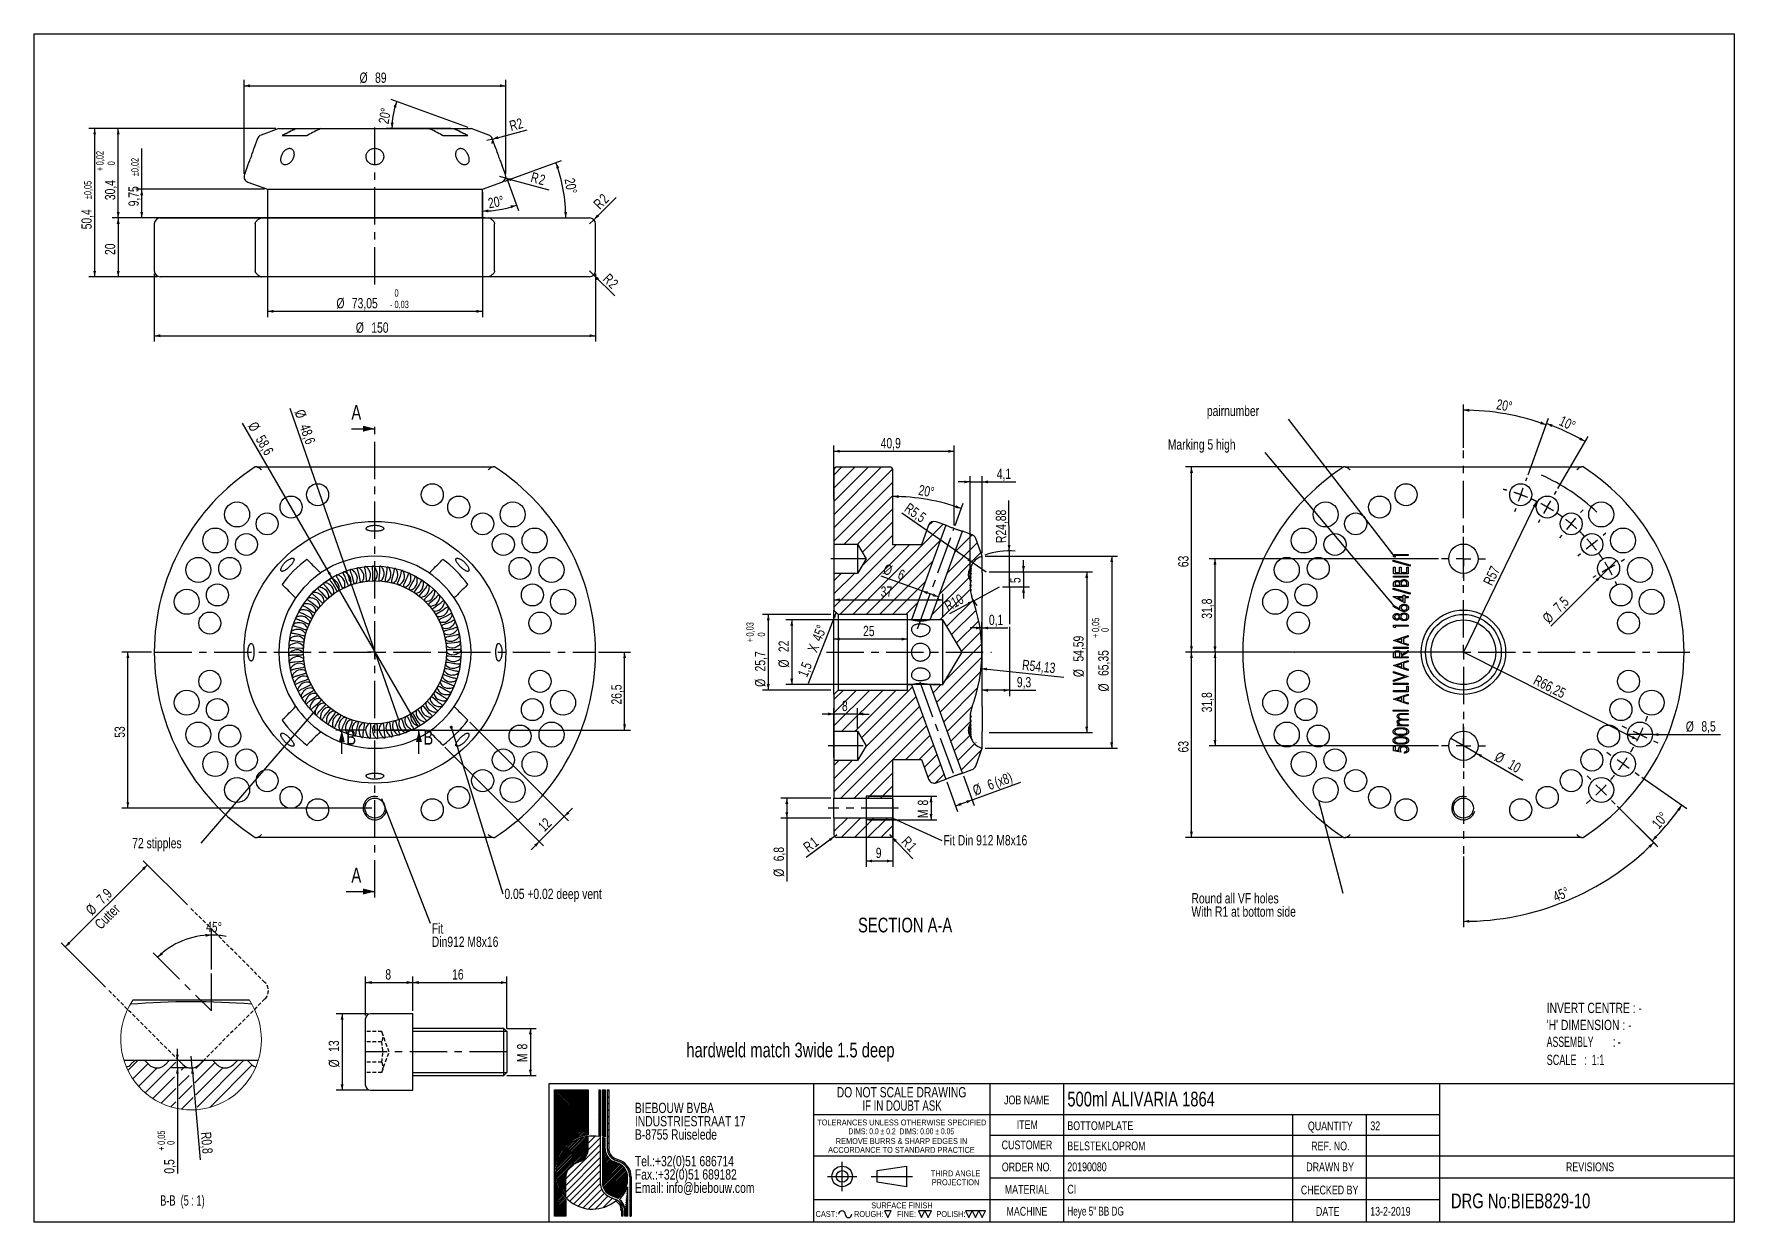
# Model space of a CAD drawing. Header units: millimetres. Extents: x 8 to 3888, y -9869 to 412.
# Drawn here: x 8 to 586, y 8 to 412 of the extents above; entities outside this region: 1.
import ezdxf

# ---------------------------------------------------------------- set-up
doc = ezdxf.new("R2010")
doc.units = ezdxf.units.MM
doc.header["$PDSIZE"] = -1
doc.linetypes.add('CENTERX2', pattern=[20.32, 12.7, -2.54, 2.54, -2.54])
doc.linetypes.add('HIDDEN', pattern=[1.905, 1.27, -0.635])
for name, color, linetype in [('CENTERLINE', 4, 'CENTERX2'), ('DETAIL', 3, 'Continuous'), ('DIMENSIONS', 2, 'Continuous'), ('HATCH', 3, 'Continuous'), ('HIDDEN', 3, 'HIDDEN'), ('TEXT', 2, 'Continuous')]:
    doc.layers.add(name, color=color, linetype=linetype)
doc.layers.add('OUTLINE', color=7, linetype='Continuous', lineweight=25)
doc.styles.add('SLDTEXTSTYLE0', font='TXT', dxfattribs={"width": 0.75})
doc.styles.add('SLDTEXTSTYLE1', font='TXT', dxfattribs={"width": 0.691176})
doc.styles.add('SLDTEXTSTYLE2', font='TXT', dxfattribs={"width": 0.7})
doc.styles.add('SLDTEXTSTYLE3', font='TXT', dxfattribs={"width": 0.692308})
doc.styles.add('SLDTEXTSTYLE4', font='TXT', dxfattribs={"width": 0.631579})
doc.styles.add('SLDTEXTSTYLE5', font='TXT', dxfattribs={"width": 0.660714})
doc.styles.add('SLDTEXTSTYLE6', font='TXT', dxfattribs={"width": 0.666667})
doc.dimstyles.new('SLDDIMSTYLE0', dxfattribs={"dimtxt": 3.5, "dimasz": 2, "dimexe": 0, "dimexo": 0.0625, "dimgap": 0.875, "dimtad": 1, "dimdec": 1, "dimrnd": 1e-09, "dimzin": 12, "dimdsep": 46, "dimtxsty": 'SLDTEXTSTYLE0', "dimblk1": 'NONE', "dimsah": 1, "dimcen": 0, "dimadec": 0, "dimazin": 3, "dimtfac": 1, "dimtdec": 1, "dimtmove": 0, "dimatfit": 3, "dimldrblk": 'NONE', "dimfxl": 0, "dimfrac": 2, "dimtolj": 1, "dimtzin": 12, "dimarcsym": 0})
doc.dimstyles.new('SLDDIMSTYLE1', dxfattribs={"dimtxt": 3.5, "dimasz": 2, "dimexe": 0, "dimexo": 0.0625, "dimgap": 0.875, "dimtad": 1, "dimrnd": 1e-09, "dimzin": 12, "dimdsep": 46, "dimtxsty": 'SLDTEXTSTYLE0', "dimsah": 1, "dimcen": 0.09, "dimadec": 0, "dimazin": 3, "dimtfac": 1, "dimtofl": 0, "dimtmove": 0, "dimatfit": 3, "dimfxl": 0, "dimfrac": 2, "dimtolj": 1, "dimtzin": 12, "dimarcsym": 0})
doc.dimstyles.new('SLDDIMSTYLE10', dxfattribs={"dimtxt": 3.5, "dimasz": 2, "dimexe": 0, "dimexo": 0.0625, "dimgap": 0.875, "dimtad": 1, "dimrnd": 1e-09, "dimzin": 12, "dimdsep": 46, "dimtxsty": 'SLDTEXTSTYLE0', "dimsah": 1, "dimcen": 0.09, "dimadec": 0, "dimazin": 3, "dimtol": 1, "dimtp": 0.05, "dimtfac": 1, "dimtofl": 0, "dimtmove": 0, "dimatfit": 3, "dimfxl": 0, "dimfrac": 2, "dimtolj": 1, "dimarcsym": 0})
doc.dimstyles.new('SLDDIMSTYLE11', dxfattribs={"dimtxt": 3.5, "dimasz": 2, "dimexe": 0, "dimexo": 0.0625, "dimgap": 0.875, "dimtad": 1, "dimrnd": 1e-09, "dimzin": 12, "dimdsep": 46, "dimtxsty": 'SLDTEXTSTYLE0', "dimsah": 1, "dimcen": 0, "dimadec": 0, "dimazin": 3, "dimtfac": 1, "dimtofl": 0, "dimtmove": 0, "dimatfit": 3, "dimfxl": 0, "dimfrac": 2, "dimtolj": 1, "dimtzin": 12, "dimarcsym": 0})
doc.dimstyles.new('SLDDIMSTYLE12', dxfattribs={"dimtxt": 3.5, "dimasz": 2, "dimexe": 0, "dimexo": 0.0625, "dimgap": 0.875, "dimtad": 1, "dimrnd": 1e-09, "dimdsep": 46, "dimtxsty": 'SLDTEXTSTYLE0', "dimsah": 1, "dimcen": 0.09, "dimadec": 0, "dimazin": 2, "dimtfac": 1, "dimtmove": 0, "dimatfit": 0, "dimfxl": 0, "dimfrac": 2, "dimtolj": 1, "dimtzin": 12, "dimarcsym": 0})
doc.dimstyles.new('SLDDIMSTYLE13', dxfattribs={"dimtxt": 3.5, "dimasz": 2, "dimexe": 0, "dimexo": 0.0625, "dimgap": 0.875, "dimtad": 1, "dimrnd": 1e-09, "dimzin": 12, "dimdsep": 46, "dimtxsty": 'SLDTEXTSTYLE0', "dimblk1": 'NONE', "dimsah": 1, "dimcen": 0, "dimadec": 0, "dimazin": 3, "dimtfac": 1, "dimtmove": 0, "dimatfit": 3, "dimldrblk": 'NONE', "dimfxl": 0, "dimfrac": 2, "dimtolj": 1, "dimtzin": 12, "dimarcsym": 0})
doc.dimstyles.new('SLDDIMSTYLE14', dxfattribs={"dimtxt": 3.5, "dimasz": 2, "dimexe": 0, "dimexo": 0.0625, "dimgap": 0.875, "dimtad": 1, "dimrnd": 1e-09, "dimzin": 12, "dimdsep": 46, "dimtxsty": 'SLDTEXTSTYLE0', "dimsah": 1, "dimcen": 0, "dimadec": 0, "dimazin": 3, "dimtfac": 1, "dimtofl": 0, "dimtmove": 0, "dimatfit": 3, "dimfxl": 0, "dimfrac": 2, "dimtolj": 1, "dimtzin": 12, "dimarcsym": 0})
doc.dimstyles.new('SLDDIMSTYLE15', dxfattribs={"dimtxt": 3.5, "dimasz": 2, "dimexe": 0, "dimexo": 0.0625, "dimgap": 0.875, "dimtad": 1, "dimrnd": 1e-09, "dimzin": 12, "dimdsep": 46, "dimtxsty": 'SLDTEXTSTYLE0', "dimblk1": 'NONE', "dimsah": 1, "dimcen": 0, "dimadec": 0, "dimazin": 3, "dimtfac": 1, "dimtmove": 0, "dimatfit": 3, "dimldrblk": 'NONE', "dimfxl": 0, "dimfrac": 2, "dimtolj": 1, "dimtzin": 12, "dimarcsym": 0})
doc.dimstyles.new('SLDDIMSTYLE16', dxfattribs={"dimtxt": 3.5, "dimasz": 2, "dimexe": 0, "dimexo": 0.0625, "dimgap": 0.875, "dimtad": 1, "dimrnd": 1e-09, "dimzin": 12, "dimdsep": 46, "dimtxsty": 'SLDTEXTSTYLE0', "dimblk1": 'NONE', "dimsah": 1, "dimcen": 0, "dimadec": 0, "dimazin": 3, "dimtfac": 1, "dimtmove": 0, "dimatfit": 3, "dimldrblk": 'NONE', "dimfxl": 0, "dimfrac": 2, "dimtolj": 1, "dimtzin": 12, "dimarcsym": 0})
doc.dimstyles.new('SLDDIMSTYLE17', dxfattribs={"dimtxt": 3.5, "dimasz": 2, "dimexe": 0, "dimexo": 0.0625, "dimgap": 0.875, "dimtad": 1, "dimlfac": 0.2, "dimrnd": 1e-09, "dimdsep": 46, "dimtxsty": 'SLDTEXTSTYLE0', "dimsah": 1, "dimcen": 0, "dimadec": 0, "dimazin": 2, "dimtfac": 1, "dimtofl": 0, "dimtmove": 0, "dimatfit": 3, "dimfxl": 0, "dimfrac": 2, "dimtolj": 1, "dimtzin": 12, "dimarcsym": 0})
doc.dimstyles.new('SLDDIMSTYLE18', dxfattribs={"dimtxt": 3.5, "dimasz": 2, "dimexe": 0, "dimexo": 0.0625, "dimgap": 0.875, "dimtad": 1, "dimlfac": 0.2, "dimrnd": 1e-09, "dimdsep": 46, "dimtxsty": 'SLDTEXTSTYLE0', "dimsah": 1, "dimcen": 0.09, "dimadec": 0, "dimazin": 2, "dimtol": 1, "dimtp": 0.05, "dimtfac": 1, "dimtmove": 0, "dimatfit": 0, "dimfxl": 0, "dimfrac": 2, "dimtolj": 1, "dimarcsym": 0})
doc.dimstyles.new('SLDDIMSTYLE19', dxfattribs={"dimtxt": 3.5, "dimasz": 2, "dimexe": 0, "dimexo": 0.0625, "dimgap": 0.875, "dimtad": 1, "dimlfac": 0.2, "dimrnd": 1e-09, "dimzin": 12, "dimdsep": 46, "dimtxsty": 'SLDTEXTSTYLE0', "dimsah": 1, "dimcen": 0.09, "dimadec": 0, "dimazin": 3, "dimtfac": 1, "dimtofl": 0, "dimtmove": 0, "dimatfit": 3, "dimfxl": 0, "dimfrac": 2, "dimtolj": 1, "dimtzin": 12, "dimarcsym": 0})
doc.dimstyles.new('SLDDIMSTYLE2', dxfattribs={"dimtxt": 3.5, "dimasz": 2, "dimexe": 0, "dimexo": 0.0625, "dimgap": 0.875, "dimtad": 1, "dimrnd": 1e-09, "dimzin": 12, "dimdsep": 46, "dimtxsty": 'SLDTEXTSTYLE0', "dimsah": 1, "dimcen": 0.09, "dimadec": 0, "dimazin": 3, "dimtfac": 1, "dimtmove": 0, "dimatfit": 0, "dimfxl": 0, "dimfrac": 2, "dimtolj": 1, "dimtzin": 12, "dimarcsym": 0})
doc.dimstyles.new('SLDDIMSTYLE20', dxfattribs={"dimtxt": 3.5, "dimasz": 2, "dimexe": 0, "dimexo": 0.0625, "dimgap": 0.875, "dimtad": 1, "dimdec": 4, "dimlfac": 0.2, "dimzin": 12, "dimdsep": 46, "dimtxsty": 'SLDTEXTSTYLE0', "dimsah": 1, "dimcen": 0.09, "dimazin": 3, "dimtfac": 1, "dimtofl": 0, "dimtmove": 0, "dimatfit": 3, "dimfxl": 0, "dimfrac": 2, "dimtolj": 1, "dimtzin": 12, "dimarcsym": 0})
doc.dimstyles.new('SLDDIMSTYLE21', dxfattribs={"dimtxt": 3.5, "dimasz": 2, "dimexe": 0, "dimexo": 0.0625, "dimgap": 0.875, "dimtad": 1, "dimrnd": 1e-09, "dimzin": 12, "dimdsep": 46, "dimtxsty": 'SLDTEXTSTYLE0', "dimsah": 1, "dimcen": 0.09, "dimadec": 0, "dimazin": 3, "dimtol": 1, "dimtp": 0.02, "dimtm": 0.02, "dimtfac": 1, "dimtofl": 0, "dimtmove": 0, "dimatfit": 3, "dimfxl": 0, "dimfrac": 2, "dimtolj": 1, "dimarcsym": 0})
doc.dimstyles.new('SLDDIMSTYLE22', dxfattribs={"dimtxt": 3.5, "dimasz": 2, "dimexe": 0, "dimexo": 0.0625, "dimgap": 0.875, "dimtad": 1, "dimrnd": 1e-09, "dimzin": 12, "dimdsep": 46, "dimtxsty": 'SLDTEXTSTYLE0', "dimsah": 1, "dimcen": 0.09, "dimadec": 0, "dimazin": 3, "dimtol": 1, "dimtp": 0.02, "dimtfac": 1, "dimtofl": 0, "dimtmove": 0, "dimatfit": 3, "dimfxl": 0, "dimfrac": 2, "dimtolj": 1, "dimarcsym": 0})
doc.dimstyles.new('SLDDIMSTYLE23', dxfattribs={"dimtxt": 3.5, "dimasz": 2, "dimexe": 0, "dimexo": 0.0625, "dimgap": 0.875, "dimtad": 1, "dimrnd": 1e-09, "dimzin": 12, "dimdsep": 46, "dimtxsty": 'SLDTEXTSTYLE0', "dimsah": 1, "dimcen": 0.09, "dimadec": 0, "dimazin": 3, "dimtol": 1, "dimtp": 0.05, "dimtm": 0.05, "dimtfac": 1, "dimtofl": 0, "dimtmove": 0, "dimatfit": 3, "dimfxl": 0, "dimfrac": 2, "dimtolj": 1, "dimarcsym": 0})
doc.dimstyles.new('SLDDIMSTYLE24', dxfattribs={"dimtxt": 3.5, "dimasz": 2, "dimexe": 0, "dimexo": 0.0625, "dimgap": 0.875, "dimtad": 1, "dimrnd": 1e-09, "dimzin": 12, "dimdsep": 46, "dimtxsty": 'SLDTEXTSTYLE0', "dimsah": 1, "dimcen": 0.09, "dimadec": 0, "dimazin": 3, "dimtol": 1, "dimtm": 0.03, "dimtfac": 1, "dimtofl": 0, "dimtmove": 0, "dimatfit": 3, "dimfxl": 0, "dimfrac": 2, "dimtolj": 1, "dimarcsym": 0})
doc.dimstyles.new('SLDDIMSTYLE25', dxfattribs={"dimtxt": 3.5, "dimasz": 2, "dimexe": 0, "dimexo": 0.0625, "dimgap": 0.875, "dimtad": 1, "dimlfac": 0.5, "dimrnd": 1e-09, "dimzin": 12, "dimdsep": 46, "dimtxsty": 'SLDTEXTSTYLE0', "dimsah": 1, "dimcen": 0.09, "dimadec": 0, "dimazin": 3, "dimtfac": 1, "dimtofl": 0, "dimtmove": 0, "dimatfit": 3, "dimfxl": 0, "dimfrac": 2, "dimtolj": 1, "dimtzin": 12, "dimarcsym": 0})
doc.dimstyles.new('SLDDIMSTYLE3', dxfattribs={"dimtxt": 0.18, "dimasz": 2, "dimexe": 0, "dimexo": 0.0625, "dimgap": 0, "dimtad": 0, "dimtih": 1, "dimtoh": 1, "dimdec": 0, "dimrnd": 1e-09, "dimzin": 0, "dimdsep": 46, "dimtxsty": 'Standard', "dimsah": 1, "dimcen": 0.09, "dimadec": 0, "dimazin": 0, "dimtfac": 2, "dimtdec": 0, "dimtofl": 0, "dimtmove": 0, "dimatfit": 3, "dimfxl": 0, "dimfrac": 2, "dimtolj": 1, "dimtzin": 0, "dimarcsym": 0})
doc.dimstyles.new('SLDDIMSTYLE4', dxfattribs={"dimtxt": 0.18, "dimasz": 1, "dimexe": 0, "dimexo": 0.0625, "dimgap": 0, "dimtad": 0, "dimtih": 1, "dimtoh": 1, "dimdec": 0, "dimrnd": 1e-09, "dimzin": 0, "dimdsep": 46, "dimtxsty": 'Standard', "dimblk1": 'DOT', "dimblk2": 'DOT', "dimsah": 1, "dimcen": 0.09, "dimadec": 0, "dimazin": 0, "dimtfac": 1, "dimtdec": 0, "dimtofl": 0, "dimtmove": 0, "dimatfit": 3, "dimldrblk": 'DOT', "dimfxl": 0, "dimfrac": 2, "dimtolj": 1, "dimtzin": 0, "dimarcsym": 0})
doc.dimstyles.new('SLDDIMSTYLE5', dxfattribs={"dimtxt": 3.5, "dimasz": 2, "dimexe": 0, "dimexo": 0.0625, "dimgap": 0.875, "dimtad": 1, "dimdec": 1, "dimrnd": 1e-09, "dimzin": 12, "dimdsep": 46, "dimtxsty": 'SLDTEXTSTYLE0', "dimsah": 1, "dimcen": 0.09, "dimadec": 0, "dimazin": 3, "dimtfac": 1, "dimtdec": 1, "dimtofl": 0, "dimtmove": 0, "dimatfit": 3, "dimfxl": 0, "dimfrac": 2, "dimtolj": 1, "dimtzin": 12, "dimarcsym": 0})
doc.dimstyles.new('SLDDIMSTYLE6', dxfattribs={"dimtxt": 3.5, "dimasz": 2, "dimexe": 0, "dimexo": 0.0625, "dimgap": 0.875, "dimtad": 1, "dimdec": 4, "dimzin": 12, "dimdsep": 46, "dimtxsty": 'SLDTEXTSTYLE0', "dimsah": 1, "dimcen": 0.09, "dimazin": 3, "dimtfac": 1, "dimtofl": 0, "dimtmove": 0, "dimatfit": 3, "dimfxl": 0, "dimfrac": 2, "dimtolj": 1, "dimtzin": 12, "dimarcsym": 0})
doc.dimstyles.new('SLDDIMSTYLE7', dxfattribs={"dimtxt": 3.5, "dimasz": 2, "dimexe": 0, "dimexo": 0.0625, "dimgap": 0.875, "dimtad": 1, "dimrnd": 1e-09, "dimzin": 12, "dimdsep": 46, "dimtxsty": 'SLDTEXTSTYLE0', "dimsah": 1, "dimcen": 0.09, "dimadec": 0, "dimazin": 3, "dimtol": 1, "dimtp": 0.03, "dimtfac": 1, "dimtofl": 0, "dimtmove": 0, "dimatfit": 3, "dimfxl": 0, "dimfrac": 2, "dimtolj": 1, "dimarcsym": 0})
doc.dimstyles.new('SLDDIMSTYLE8', dxfattribs={"dimtxt": 3.5, "dimasz": 2, "dimexe": 0, "dimexo": 0.0625, "dimgap": 0.875, "dimtad": 1, "dimrnd": 1e-09, "dimzin": 12, "dimdsep": 46, "dimtxsty": 'SLDTEXTSTYLE0', "dimsah": 1, "dimcen": 0, "dimadec": 0, "dimazin": 3, "dimtfac": 1, "dimtofl": 0, "dimtmove": 0, "dimatfit": 3, "dimfxl": 0, "dimfrac": 2, "dimtolj": 1, "dimtzin": 12, "dimarcsym": 0})
doc.dimstyles.new('SLDDIMSTYLE9', dxfattribs={"dimtxt": 3.5, "dimasz": 2, "dimexe": 0, "dimexo": 0.0625, "dimgap": 0.875, "dimtad": 1, "dimrnd": 1e-09, "dimzin": 12, "dimdsep": 46, "dimtxsty": 'SLDTEXTSTYLE0', "dimsah": 1, "dimcen": 0, "dimadec": 0, "dimazin": 3, "dimtfac": 1, "dimtofl": 0, "dimtmove": 0, "dimatfit": 3, "dimfxl": 0, "dimfrac": 2, "dimtolj": 1, "dimtzin": 12, "dimarcsym": 0})

msp = doc.modelspace()

# ---------------------------------------------------------------- texts
at = {"layer": 'CENTERLINE', "char_height": 5, "attachment_point": 1, "style": 'SLDTEXTSTYLE0'}
for s, insert in [('A', (115.91153, 285.83268)), ('B', (114.16577, 175.32067)), ('B', (140.39952, 175.32067)), ('A', (115.91153, 128.4465))]:
    msp.add_mtext(s, dxfattribs=dict(at, insert=insert))
at = {"layer": 'TEXT'}
for s, insert, char_height, attachment_point, style in [('pairnumber', (406.78313, 285.58394), 3.5, 1, 'SLDTEXTSTYLE0'), ('Marking 5 high', (393.50446, 274.17822), 3.5, 1, 'SLDTEXTSTYLE0'), ('SECTION A-A', (304.18778, 111.48862), 5, 2, 'SLDTEXTSTYLE0'), ('INVERT CENTRE : -', (522.31517, 82.54645), 3.5, 1, 'SLDTEXTSTYLE0'), ("'H' DIMENSION : -", (522.31517, 76.76242), 3.5, 1, 'SLDTEXTSTYLE0'), ('ASSEMBLY        : -', (522.31517, 71.04405), 3.5, 1, 'SLDTEXTSTYLE4'), ('hardweld match 3wide 1.5 deep', (229.78257, 68.98632), 5, 1, 'SLDTEXTSTYLE0'), ('SCALE   :  1:1', (522.31517, 64.89715), 3.5, 1, 'SLDTEXTSTYLE5'), ('500ml ALIVARIA 1864', (359.33565, 52.31634), 5, 1, 'SLDTEXTSTYLE0'), ('JOB NAME', (345.51943, 51.01097), 3, 2, 'SLDTEXTSTYLE0'), ('ITEM', (345.71839, 42.58459), 3, 2, 'SLDTEXTSTYLE0'), ('BOTTOMPLATE', (359.33565, 42.25126), 3, 1, 'SLDTEXTSTYLE0'), ('QUANTITY', (448.73922, 42.16498), 3, 2, 'SLDTEXTSTYLE0'), ('32', (462.35518, 42.21082), 3, 1, 'SLDTEXTSTYLE0'), ('CUSTOMER', (345.61526, 35.70858), 3, 2, 'SLDTEXTSTYLE0'), ('BELSTEKLOPROM', (359.33565, 35.37524), 3, 1, 'SLDTEXTSTYLE0'), ('REF. NO.', (448.75477, 35.3534), 3, 2, 'SLDTEXTSTYLE0'), ('ORDER NO.', (345.58401, 28.20789), 3, 2, 'SLDTEXTSTYLE0'), ('20190080', (359.32857, 28.25372), 3, 1, 'SLDTEXTSTYLE0'), ('DRAWN BY', (448.67352, 28.24386), 3, 2, 'SLDTEXTSTYLE0'), ('REVISIONS', (537.06395, 28.24386), 3, 2, 'SLDTEXTSTYLE0'), ('MATERIAL', (345.59131, 20.58667), 3, 2, 'SLDTEXTSTYLE0'), ('CI', (359.32857, 20.64458), 3, 1, 'SLDTEXTSTYLE0'), ('CHECKED BY', (448.51608, 20.38182), 3, 2, 'SLDTEXTSTYLE0'), ('DRG No:BIEB829-10', (489.76042, 17.68852), 5, 1, 'SLDTEXTSTYLE0'), ('B-B  (5 : 1)', (58.46179, 17.07293), 3.5, 2, 'SLDTEXTSTYLE6'), ('CAST:', (273.74145, 11.71938), 2, 1, 'SLDTEXTSTYLE0'), ('ROUGH:', (286.81775, 11.71938), 2, 1, 'SLDTEXTSTYLE0'), ('SURFACE FINISH', (303.10103, 14.63617), 2, 2, 'SLDTEXTSTYLE0'), ('FINE:', (301.4722, 11.71938), 2, 1, 'SLDTEXTSTYLE0'), ('POLISH:', (314.82446, 11.71938), 2, 1, 'SLDTEXTSTYLE0'), ('MACHINE', (345.58922, 13.13696), 3, 2, 'SLDTEXTSTYLE0'), ('Heye 5" BB DG', (359.32857, 13.18279), 3, 1, 'SLDTEXTSTYLE3'), ('DATE', (447.86978, 13.08877), 3, 2, 'SLDTEXTSTYLE0'), ('13-2-2019', (462.31932, 13.1346), 3, 1, 'SLDTEXTSTYLE0')]:
    msp.add_mtext(s, dxfattribs=dict(at, insert=insert, char_height=char_height, attachment_point=attachment_point, style=style))

# ---------------------------------------------------------------- blocks, each defined once
blk = doc.blocks.new('SW_NOTE_0')
at = {"layer": 'TEXT', "color": 0, "char_height": 3.5, "attachment_point": 1, "style": 'SLDTEXTSTYLE0'}
for s, insert in [('BIEBOUW BVBA', (0, 4.5)), ('INDUSTRIESTRAAT 17', (0, -0.03)), ('B-8755 Ruiselede', (0, -4.55)), ('Tel.:+32(0)51 686714', (0, -13.61)), ('Fax.:+32(0)51 689182', (0, -18.13)), ('Email: info@biebouw.com', (0, -22.66))]:
    blk.add_mtext(s, dxfattribs=dict(at, insert=insert))
blk = doc.blocks.new('SW_NOTE_0_1')
at = {"layer": 'TEXT', "color": 0, "char_height": 2, "attachment_point": 2, "style": 'SLDTEXTSTYLE0'}
for s, insert in [('THIRD ANGLE', (8.34, 2.57)), ('PROJECTION', (8.33, -0.43))]:
    blk.add_mtext(s, dxfattribs=dict(at, insert=insert))
blk = doc.blocks.new('SW_NOTE_0_2')
at = {"layer": 'TEXT', "color": 0, "char_height": 2, "attachment_point": 2, "style": 'SLDTEXTSTYLE0'}
for s, insert in [('REMOVE BURRS & SHARP EDGES IN', (21.78, 2.57)), ('ACCORDANCE TO STANDARD PRACTICE', (21.75, -0.43))]:
    blk.add_mtext(s, dxfattribs=dict(at, insert=insert))
blk = doc.blocks.new('SW_NOTE_0_3')
at = {"layer": 'TEXT', "color": 0, "char_height": 2, "attachment_point": 2}
for s, insert, style in [('TOLERANCES UNLESS OTHERWISE SPECIFIED', (27.09, 2.57), 'SLDTEXTSTYLE0'), ('DIMS: 0.0 ± 0.2  DIMS: 0.00 ± 0.05', (26.93, -0.43), 'SLDTEXTSTYLE1')]:
    blk.add_mtext(s, dxfattribs=dict(at, insert=insert, style=style))
blk = doc.blocks.new('SW_NOTE_0_4')
at = {"layer": 'TEXT', "color": 0, "char_height": 3.5, "attachment_point": 2}
for s, insert, style in [('DO NOT SCALE DRAWING', (28.71, 4.5), 'SLDTEXTSTYLE0'), ('IF IN DOUBT ASK', (28.89, -0.03), 'SLDTEXTSTYLE2')]:
    blk.add_mtext(s, dxfattribs=dict(at, insert=insert, style=style))
blk = doc.blocks.new('_D')
at = {"layer": 'DIMENSIONS'}
for q in [(95.07, 284.69), (131.9, 178.8)]:
    blk.add_line((115.93, 224.72), q, dxfattribs=at)
blk.add_solid([(115.93, 224.72), (115.74, 226.77), (114.8, 226.44)], dxfattribs=at)
at = {"layer": 'DIMENSIONS', "char_height": 3.5, "attachment_point": 1, "rotation": 289.17659, "style": 'SLDTEXTSTYLE0'}
for s, insert in [('%%c', (99.85, 284.68)), ('48,6', (101.57, 279.72))]:
    blk.add_mtext(s, dxfattribs=dict(at, insert=insert))
blk = doc.blocks.new('_None')
blk = doc.blocks.new('_D_1')
at = {"layer": 'DIMENSIONS'}
for q in [(78.94, 279.65), (138.56, 176.38)]:
    blk.add_line((109.26, 227.13), q, dxfattribs=at)
blk.add_solid([(109.26, 227.13), (108.69, 229.12), (107.83, 228.62)], dxfattribs=at)
at = {"layer": 'DIMENSIONS', "char_height": 3.5, "attachment_point": 1, "rotation": 300, "style": 'SLDTEXTSTYLE0'}
for s, insert in [('%%c', (83.64, 280.53)), ('58,6', (86.26, 275.99))]:
    blk.add_mtext(s, dxfattribs=dict(at, insert=insert))
blk = doc.blocks.new('_D_2')
at = {"layer": 'DIMENSIONS'}
for p, q in [((199.91, 201.76), (210.8, 201.76)), ((208.8, 175.26), (208.8, 201.76)), ((124.91, 175.26), (210.8, 175.26))]:
    blk.add_line(p, q, dxfattribs=at)
for points in [[(208.8, 201.76), (208.3, 199.76), (209.3, 199.76)], [(208.8, 175.26), (209.3, 177.26), (208.3, 177.26)]]:
    blk.add_solid(points, dxfattribs=at)
at = {"layer": 'DIMENSIONS', "insert": (204.29, 183.98), "char_height": 3.5, "attachment_point": 1, "rotation": 90, "style": 'SLDTEXTSTYLE0'}
blk.add_mtext('26,5', dxfattribs=at)
blk = doc.blocks.new('_D_3')
at = {"layer": 'DIMENSIONS'}
for p, q in [((47.91, 201.76), (37.91, 201.76)), ((39.91, 148.76), (39.91, 201.76)), ((122.91, 148.76), (37.91, 148.76))]:
    blk.add_line(p, q, dxfattribs=at)
for points in [[(39.91, 201.76), (39.41, 199.76), (40.41, 199.76)], [(39.91, 148.76), (40.41, 150.76), (39.41, 150.76)]]:
    blk.add_solid(points, dxfattribs=at)
at = {"layer": 'DIMENSIONS', "insert": (35.4, 172.67), "char_height": 3.5, "attachment_point": 1, "rotation": 90, "style": 'SLDTEXTSTYLE0'}
blk.add_mtext('53', dxfattribs=at)
blk = doc.blocks.new('_D_4')
at = {"layer": 'DIMENSIONS'}
for p, q in [((156.2, 177.96), (189.71, 144.44)), ((147.71, 169.47), (181.23, 135.96)), ((179.81, 137.37), (188.3, 145.86)), ((188.3, 145.86), (191.12, 148.69)), ((179.81, 137.37), (176.98, 134.54))]:
    blk.add_line(p, q, dxfattribs=at)
for points in [[(188.3, 145.86), (190.06, 146.92), (189.36, 147.62)], [(179.81, 137.37), (178.04, 136.31), (178.75, 135.6)]]:
    blk.add_solid(points, dxfattribs=at)
at = {"layer": 'DIMENSIONS', "insert": (179.03, 142.98), "char_height": 3.5, "attachment_point": 1, "rotation": 45, "style": 'SLDTEXTSTYLE0'}
blk.add_mtext('12', dxfattribs=at)
blk = doc.blocks.new('SW_NOTE_0_5')
at = {"layer": 'TEXT', "color": 0, "char_height": 3.5, "attachment_point": 1, "style": 'SLDTEXTSTYLE0'}
for s, insert in [('Fit', (0.53, 0.01)), ('Din912 M8x16', (0.53, -4.52))]:
    blk.add_mtext(s, dxfattribs=dict(at, insert=insert))
blk = doc.blocks.new('SW_NOTE_0_6')
at = {"layer": 'TEXT', "color": 0, "insert": (0.54, 1.77), "char_height": 3.5, "attachment_point": 1, "style": 'SLDTEXTSTYLE0'}
blk.add_mtext('0.05 +0.02 deep vent', dxfattribs=at)
blk = doc.blocks.new('_Dot')
at = {"color": 0, "linetype": 'ByBlock', "lineweight": -2}
blk.add_line((-0.5, 0), (-1, 0), dxfattribs=at)
at = {"color": 0, "linetype": 'ByBlock', "const_width": 0.5}
blk.add_lwpolyline([(-0.25, 0, 1), (0.25, 0, 1)], format="xyb", close=True, dxfattribs=at)
blk = doc.blocks.new('SW_NOTE_0_7')
at = {"layer": 'TEXT', "color": 0, "insert": (-23.37, 1.78), "char_height": 3.5, "attachment_point": 1, "style": 'SLDTEXTSTYLE0'}
blk.add_mtext('72 stipples', dxfattribs=at)
blk = doc.blocks.new('SW_CENTERMARKSYMBOL_0')
at = {"layer": 'CENTERLINE', "color": 0}
for q in [(-2.5, 0), (0, 2.5), (0, -2.5), (2.5, 0)]:
    blk.add_line((0, 0), q, dxfattribs=at)
blk = doc.blocks.new('_D_5')
at = {"layer": 'DIMENSIONS'}
for p, q in [((279.97, 253.85), (279.97, 272.1)), ((320.84, 244.9), (320.84, 272.1)), ((279.97, 270.1), (320.84, 270.1))]:
    blk.add_line(p, q, dxfattribs=at)
for points in [[(279.97, 270.1), (281.97, 269.6), (281.97, 270.6)], [(320.84, 270.1), (318.84, 270.6), (318.84, 269.6)]]:
    blk.add_solid(points, dxfattribs=at)
at = {"layer": 'DIMENSIONS', "insert": (295.88, 274.61), "char_height": 3.5, "attachment_point": 1, "style": 'SLDTEXTSTYLE0'}
blk.add_mtext('40,9', dxfattribs=at)
blk = doc.blocks.new('_D_6')
at = {"layer": 'DIMENSIONS'}
blk.add_line((321.18, 244.84), (323.97, 252.49), dxfattribs=at)
blk.add_arc((299.97, 186.56), 68.16, 70, 90, dxfattribs=at)
for points in [[(299.97, 254.72), (301.96, 254.19), (301.98, 255.19)], [(323.28, 250.61), (321.56, 251.74), (321.23, 250.79)]]:
    blk.add_solid(points, dxfattribs=at)
at = {"layer": 'DIMENSIONS', "insert": (309.12, 258.74), "char_height": 3.5, "attachment_point": 1, "rotation": 350, "style": 'SLDTEXTSTYLE0'}
blk.add_mtext('20°', dxfattribs=at)
blk = doc.blocks.new('_D_7')
at = {"layer": 'DIMENSIONS'}
for p, q in [((279.97, 189.91), (279.97, 208.22)), ((304.97, 189.91), (304.97, 208.22)), ((304.97, 206.22), (279.97, 206.22))]:
    blk.add_line(p, q, dxfattribs=at)
for points in [[(279.97, 206.22), (281.97, 205.72), (281.97, 206.72)], [(304.97, 206.22), (302.97, 206.72), (302.97, 205.72)]]:
    blk.add_solid(points, dxfattribs=at)
at = {"layer": 'DIMENSIONS', "insert": (289.89, 210.73), "char_height": 3.5, "attachment_point": 1, "style": 'SLDTEXTSTYLE0'}
blk.add_mtext('25', dxfattribs=at)
blk = doc.blocks.new('_D_8')
at = {"layer": 'DIMENSIONS'}
for p, q in [((278.97, 214.61), (255.65, 214.61)), ((257.65, 214.61), (257.65, 188.91)), ((278.97, 188.91), (255.65, 188.91))]:
    blk.add_line(p, q, dxfattribs=at)
for points in [[(257.65, 214.61), (257.15, 212.61), (258.15, 212.61)], [(257.65, 188.91), (258.15, 190.91), (257.15, 190.91)]]:
    blk.add_solid(points, dxfattribs=at)
at = {"layer": 'DIMENSIONS', "attachment_point": 1, "rotation": 90, "style": 'SLDTEXTSTYLE0'}
for s, insert, char_height in [('0,03', (250.18, 207.1), 2.5), ('0', (254.07, 207.1), 2.5), ('+', (250.18, 205.11), 2.5), ('25,7', (253.14, 195.24), 3.5), ('%%c', (253.14, 189.98), 3.5)]:
    blk.add_mtext(s, dxfattribs=dict(at, insert=insert, char_height=char_height))
blk = doc.blocks.new('_D_9')
at = {"layer": 'DIMENSIONS'}
for p, q in [((315.97, 212.76), (263.65, 212.76)), ((265.65, 212.76), (265.65, 190.76)), ((315.97, 190.76), (263.65, 190.76))]:
    blk.add_line(p, q, dxfattribs=at)
for points in [[(265.65, 212.76), (265.15, 210.76), (266.15, 210.76)], [(265.65, 190.76), (266.15, 192.76), (265.15, 192.76)]]:
    blk.add_solid(points, dxfattribs=at)
at = {"layer": 'DIMENSIONS', "char_height": 3.5, "attachment_point": 1, "rotation": 90, "style": 'SLDTEXTSTYLE0'}
for s, insert in [('22', (261.14, 201.8)), ('%%c', (261.14, 196.55))]:
    blk.add_mtext(s, dxfattribs=dict(at, insert=insert))
blk = doc.blocks.new('_D_10')
at = {"layer": 'DIMENSIONS'}
for p, q in [((279.97, 180.75), (275.97, 180.75)), ((279.97, 165.96), (279.97, 182.75)), ((287.97, 180.75), (279.97, 180.75)), ((287.97, 175.96), (287.97, 182.75)), ((287.97, 180.75), (291.97, 180.75))]:
    blk.add_line(p, q, dxfattribs=at)
for points in [[(279.97, 180.75), (277.97, 181.25), (277.97, 180.25)], [(287.97, 180.75), (289.97, 180.25), (289.97, 181.25)]]:
    blk.add_solid(points, dxfattribs=at)
at = {"layer": 'DIMENSIONS', "insert": (282.7, 185.26), "char_height": 3.5, "attachment_point": 1, "style": 'SLDTEXTSTYLE0'}
blk.add_mtext('8', dxfattribs=at)
blk = doc.blocks.new('_D_11')
at = {"layer": 'DIMENSIONS'}
for p, q in [((291.97, 152.76), (314.99, 152.76)), ((312.99, 152.76), (312.99, 144.76)), ((291.97, 144.76), (314.99, 144.76))]:
    blk.add_line(p, q, dxfattribs=at)
for points in [[(312.99, 152.76), (312.49, 150.76), (313.49, 150.76)], [(312.99, 144.76), (313.49, 146.76), (312.49, 146.76)]]:
    blk.add_solid(points, dxfattribs=at)
at = {"layer": 'DIMENSIONS', "char_height": 3.5, "attachment_point": 1, "rotation": 90, "style": 'SLDTEXTSTYLE0'}
for s, insert in [('8', (308.48, 149.62)), ('M', (308.48, 145.36))]:
    blk.add_mtext(s, dxfattribs=dict(at, insert=insert))
blk = doc.blocks.new('_D_12')
at = {"layer": 'DIMENSIONS'}
for p, q in [((290.97, 151.76), (290.97, 128.76)), ((299.97, 151.76), (299.97, 128.76)), ((299.97, 130.76), (290.97, 130.76))]:
    blk.add_line(p, q, dxfattribs=at)
for points in [[(290.97, 130.76), (292.97, 130.26), (292.97, 131.26)], [(299.97, 130.76), (297.97, 131.26), (297.97, 130.26)]]:
    blk.add_solid(points, dxfattribs=at)
at = {"layer": 'DIMENSIONS', "insert": (294.2, 135.27), "char_height": 3.5, "attachment_point": 1, "style": 'SLDTEXTSTYLE0'}
blk.add_mtext('9', dxfattribs=at)
blk = doc.blocks.new('_D_13')
at = {"layer": 'DIMENSIONS'}
for p, q in [((278.97, 152.16), (261.97, 152.16)), ((263.97, 152.16), (263.97, 145.36)), ((278.97, 145.36), (261.97, 145.36)), ((263.97, 145.36), (263.97, 123.83))]:
    blk.add_line(p, q, dxfattribs=at)
for points in [[(263.97, 152.16), (263.47, 150.16), (264.47, 150.16)], [(263.97, 145.36), (264.47, 147.36), (263.47, 147.36)]]:
    blk.add_solid(points, dxfattribs=at)
at = {"layer": 'DIMENSIONS', "char_height": 3.5, "attachment_point": 1, "rotation": 90, "style": 'SLDTEXTSTYLE0'}
for s, insert in [('6,8', (259.46, 130.67)), ('%%c', (259.46, 125.42))]:
    blk.add_mtext(s, dxfattribs=dict(at, insert=insert))
blk = doc.blocks.new('_D_14')
at = {"layer": 'DIMENSIONS'}
for q in [(270.56, 131.9), (280.97, 139.76)]:
    blk.add_line((280.17, 139.15), q, dxfattribs=at)
blk.add_solid([(280.17, 139.15), (278.28, 138.35), (278.88, 137.55)], dxfattribs=at)
at = {"layer": 'DIMENSIONS', "char_height": 3.5, "attachment_point": 1, "rotation": 37.04669, "style": 'SLDTEXTSTYLE0'}
for s, insert in [('1', (271.42, 138.05)), ('R', (269.18, 136.36))]:
    blk.add_mtext(s, dxfattribs=dict(at, insert=insert))
blk = doc.blocks.new('_D_15')
at = {"layer": 'DIMENSIONS'}
for q in [(298.97, 139.76), (306.79, 131.46)]:
    blk.add_line((299.66, 139.03), q, dxfattribs=at)
blk.add_solid([(299.66, 139.03), (300.66, 137.23), (301.39, 137.92)], dxfattribs=at)
at = {"layer": 'DIMENSIONS', "char_height": 3.5, "attachment_point": 1, "rotation": 313.30652, "style": 'SLDTEXTSTYLE0'}
for s, insert in [('R', (305.2, 139.48)), ('1', (307.12, 137.44))]:
    blk.add_mtext(s, dxfattribs=dict(at, insert=insert))
blk = doc.blocks.new('SW_CHAMFER_DIMENSION_0')
at = {"layer": 'DIMENSIONS', "color": 0}
for p, q in [((8.97, 22.74), (5.66, 14.26)), ((5.66, 14.26), (-0.59, -1.48))]:
    blk.add_line(p, q, dxfattribs=at)
blk.add_solid([(8.97, 22.74), (7.77, 21.06), (8.7, 20.69)], dxfattribs=at)
at = {"layer": 'DIMENSIONS', "color": 0, "char_height": 3.5, "attachment_point": 1, "rotation": 68.36674, "style": 'SLDTEXTSTYLE0'}
for s, insert in [('45°', (0.65, 13.87)), ('X', (-0.86, 10.08)), ('1,5', (-4.19, 1.66))]:
    blk.add_mtext(s, dxfattribs=dict(at, insert=insert))
blk = doc.blocks.new('_D_16')
at = {"layer": 'DIMENSIONS'}
blk.add_line((329.98, 196.19), (358.11, 193.28), dxfattribs=at)
blk.add_solid([(329.98, 196.19), (331.92, 195.48), (332.02, 196.48)], dxfattribs=at)
at = {"layer": 'DIMENSIONS', "insert": (344.18, 199.25), "char_height": 3.5, "attachment_point": 1, "rotation": 354.09538, "style": 'SLDTEXTSTYLE0'}
blk.add_mtext('R54,13', dxfattribs=at)
blk = doc.blocks.new('_D_17')
at = {"layer": 'DIMENSIONS'}
for p, q in [((316.97, 213.76), (316.97, 221.61)), ((279.97, 219.61), (316.97, 219.61))]:
    blk.add_line(p, q, dxfattribs=at)
for points in [[(279.97, 219.61), (281.97, 219.11), (281.97, 220.11)], [(316.97, 219.61), (314.97, 220.11), (314.97, 219.11)]]:
    blk.add_solid(points, dxfattribs=at)
at = {"layer": 'DIMENSIONS', "insert": (295.88, 224.12), "char_height": 3.5, "attachment_point": 1, "style": 'SLDTEXTSTYLE0'}
blk.add_mtext('37', dxfattribs=at)
blk = doc.blocks.new('_D_18')
at = {"layer": 'DIMENSIONS'}
for p, q in [((331.37, 234.43), (376.42, 234.43)), ((374.42, 234.43), (374.42, 169.08)), ((331.37, 169.08), (376.42, 169.08))]:
    blk.add_line(p, q, dxfattribs=at)
for points in [[(374.42, 234.43), (373.92, 232.43), (374.92, 232.43)], [(374.42, 169.08), (374.92, 171.08), (373.92, 171.08)]]:
    blk.add_solid(points, dxfattribs=at)
at = {"layer": 'DIMENSIONS', "attachment_point": 1, "rotation": 90, "style": 'SLDTEXTSTYLE0'}
for s, insert, char_height in [('0,05', (367.67, 208.64), 2.5), ('0', (370.9, 208.64), 2.5), ('+', (367.67, 206.62), 2.5), ('65,35', (369.85, 193.69), 3.5), ('%%c', (369.91, 188.41), 3.5)]:
    blk.add_mtext(s, dxfattribs=dict(at, insert=insert, char_height=char_height))
blk = doc.blocks.new('_D_19')
at = {"layer": 'DIMENSIONS'}
for p, q in [((309.9, 222.62), (296.06, 227.66)), ((315.54, 220.57), (309.9, 222.62))]:
    blk.add_line(p, q, dxfattribs=at)
for points in [[(309.9, 222.62), (311.61, 221.47), (311.95, 222.4)], [(315.54, 220.57), (313.83, 221.72), (313.49, 220.78)]]:
    blk.add_solid(points, dxfattribs=at)
at = {"layer": 'DIMENSIONS', "char_height": 3.5, "attachment_point": 1, "rotation": 340, "style": 'SLDTEXTSTYLE0'}
for s, insert in [('%%c', (297.61, 231.9)), ('6', (302.58, 230.14))]:
    blk.add_mtext(s, dxfattribs=dict(at, insert=insert))
blk = doc.blocks.new('_D_20')
at = {"layer": 'DIMENSIONS'}
for q in [(303.05, 249.08), (331.77, 229.05)]:
    blk.add_line((327.26, 232.2), q, dxfattribs=at)
blk.add_solid([(327.26, 232.2), (325.9, 233.75), (325.33, 232.93)], dxfattribs=at)
at = {"layer": 'DIMENSIONS', "insert": (305.62, 252.77), "char_height": 3.5, "attachment_point": 1, "rotation": 325.12051, "style": 'SLDTEXTSTYLE0'}
blk.add_mtext('R5,5', dxfattribs=at)
blk = doc.blocks.new('_D_21')
at = {"layer": 'DIMENSIONS'}
for p, q in [((326.27, 230.04), (326.27, 261.68)), ((330.37, 235.43), (330.37, 261.68)), ((326.27, 259.68), (322.27, 259.68)), ((326.27, 259.68), (330.37, 259.68)), ((330.37, 259.68), (341.8, 259.68))]:
    blk.add_line(p, q, dxfattribs=at)
for points in [[(326.27, 259.68), (324.27, 260.18), (324.27, 259.18)], [(330.37, 259.68), (332.37, 259.18), (332.37, 260.18)]]:
    blk.add_solid(points, dxfattribs=at)
at = {"layer": 'DIMENSIONS', "insert": (335.34, 264.19), "char_height": 3.5, "attachment_point": 1, "style": 'SLDTEXTSTYLE0'}
blk.add_mtext('4,1', dxfattribs=at)
blk = doc.blocks.new('_D_22')
at = {"layer": 'DIMENSIONS'}
for p, q in [((318.36, 157.64), (322.02, 147.59)), ((324, 159.7), (327.66, 149.64)), ((326.98, 151.52), (343.48, 157.53)), ((321.34, 149.47), (326.98, 151.52))]:
    blk.add_line(p, q, dxfattribs=at)
for points in [[(321.34, 149.47), (323.39, 149.68), (323.05, 150.62)], [(326.98, 151.52), (324.93, 151.31), (325.27, 150.37)]]:
    blk.add_solid(points, dxfattribs=at)
at = {"layer": 'DIMENSIONS', "char_height": 3.5, "attachment_point": 1, "rotation": 20, "style": 'SLDTEXTSTYLE0'}
for s, insert in [('%%c', (326.78, 156.25)), ('6', (331.72, 158.1)), ('(x8)', (334.15, 158.99))]:
    blk.add_mtext(s, dxfattribs=dict(at, insert=insert))
blk = doc.blocks.new('_D_23')
at = {"layer": 'DIMENSIONS'}
for q in [(339.49, 253.38), (339.67, 211.36)]:
    blk.add_line((339.56, 236.23), q, dxfattribs=at)
blk.add_arc((339.67, 211.36), 24.88, 85.65131, 109.64932, dxfattribs=at)
blk.add_solid([(339.56, 236.23), (340.05, 238.24), (339.05, 238.23)], dxfattribs=at)
at = {"layer": 'DIMENSIONS', "insert": (335.05, 238.89), "char_height": 3.5, "attachment_point": 1, "rotation": 90.24746, "style": 'SLDTEXTSTYLE0'}
blk.add_mtext('R24,88', dxfattribs=at)
blk = doc.blocks.new('_D_24')
at = {"layer": 'DIMENSIONS'}
for p, q in [((339.67, 210.36), (339.67, 186.83)), ((339.67, 188.83), (330.37, 188.83)), ((339.67, 188.83), (348.63, 188.83))]:
    blk.add_line(p, q, dxfattribs=at)
for points in [[(330.37, 188.83), (332.37, 188.33), (332.37, 189.33)], [(339.67, 188.83), (337.67, 189.33), (337.67, 188.33)]]:
    blk.add_solid(points, dxfattribs=at)
at = {"layer": 'DIMENSIONS', "insert": (342.17, 193.34), "char_height": 3.5, "attachment_point": 1, "style": 'SLDTEXTSTYLE0'}
blk.add_mtext('9,3', dxfattribs=at)
blk = doc.blocks.new('_D_25')
at = {"layer": 'DIMENSIONS'}
for p, q in [((330.27, 210.01), (326.27, 210.01)), ((330.27, 202.76), (330.27, 212.01)), ((330.27, 210.01), (330.37, 210.01)), ((330.37, 210.01), (339.13, 210.01))]:
    blk.add_line(p, q, dxfattribs=at)
for points in [[(330.27, 210.01), (328.27, 210.51), (328.27, 209.51)], [(330.37, 210.01), (332.37, 209.51), (332.37, 210.51)]]:
    blk.add_solid(points, dxfattribs=at)
at = {"layer": 'DIMENSIONS', "insert": (332.67, 214.52), "char_height": 3.5, "attachment_point": 1, "style": 'SLDTEXTSTYLE0'}
blk.add_mtext('0,1', dxfattribs=at)
blk = doc.blocks.new('_D_26')
at = {"layer": 'DIMENSIONS'}
for q in [(336.27, 224.05), (319.26, 214.77)]:
    blk.add_line((327.49, 219.26), q, dxfattribs=at)
blk.add_arc((336.27, 224.05), 10, 206.05312, 219.93629, dxfattribs=at)
blk.add_solid([(327.49, 219.26), (325.5, 218.74), (325.98, 217.86)], dxfattribs=at)
at = {"layer": 'DIMENSIONS', "insert": (317.12, 218.69), "char_height": 3.5, "attachment_point": 1, "rotation": 28.62636, "style": 'SLDTEXTSTYLE0'}
blk.add_mtext('R10', dxfattribs=at)
blk = doc.blocks.new('_D_27')
at = {"layer": 'DIMENSIONS'}
for p, q in [((344.44, 229.05), (344.44, 233.05)), ((332.77, 229.05), (346.44, 229.05)), ((344.44, 229.05), (344.44, 224.05)), ((337.27, 224.05), (346.44, 224.05)), ((344.44, 224.05), (344.44, 220.05))]:
    blk.add_line(p, q, dxfattribs=at)
for points in [[(344.44, 229.05), (344.94, 231.05), (343.94, 231.05)], [(344.44, 224.05), (343.94, 222.05), (344.94, 222.05)]]:
    blk.add_solid(points, dxfattribs=at)
at = {"layer": 'DIMENSIONS', "insert": (339.92, 225.26), "char_height": 3.5, "attachment_point": 1, "rotation": 90, "style": 'SLDTEXTSTYLE0'}
blk.add_mtext('5', dxfattribs=at)
blk = doc.blocks.new('_D_28')
at = {"layer": 'DIMENSIONS'}
for p, q in [((332.77, 229.05), (367.92, 229.05)), ((365.92, 229.05), (365.92, 174.46)), ((332.77, 174.46), (367.92, 174.46))]:
    blk.add_line(p, q, dxfattribs=at)
for points in [[(365.92, 229.05), (365.42, 227.05), (366.42, 227.05)], [(365.92, 174.46), (366.42, 176.46), (365.42, 176.46)]]:
    blk.add_solid(points, dxfattribs=at)
at = {"layer": 'DIMENSIONS', "char_height": 3.5, "attachment_point": 1, "rotation": 90, "style": 'SLDTEXTSTYLE0'}
for s, insert in [('54,59', (361.36, 198.58)), ('%%c', (361.41, 193.3))]:
    blk.add_mtext(s, dxfattribs=dict(at, insert=insert))
blk = doc.blocks.new('SW_NOTE_0_8')
at = {"layer": 'TEXT', "color": 0, "insert": (0.56, 1.8), "char_height": 3.5, "attachment_point": 1, "style": 'SLDTEXTSTYLE0'}
blk.add_mtext('Fit Din 912 M8x16', dxfattribs=at)
blk = doc.blocks.new('_D_29')
at = {"layer": 'DIMENSIONS'}
for q in [(489.67, 172.46), (514.18, 158.31)]:
    blk.add_line((498.33, 167.46), q, dxfattribs=at)
blk.add_solid([(498.33, 167.46), (499.81, 166.02), (500.31, 166.89)], dxfattribs=at)
at = {"layer": 'DIMENSIONS', "char_height": 3.5, "attachment_point": 1, "rotation": 330, "style": 'SLDTEXTSTYLE0'}
for s, insert in [('%%c', (506.02, 168.18)), ('10', (510.57, 165.56))]:
    blk.add_mtext(s, dxfattribs=dict(at, insert=insert))
blk = doc.blocks.new('_D_30')
at = {"layer": 'DIMENSIONS'}
for p, q in [((493, 201.76), (399.54, 201.76)), ((401.54, 138.76), (401.54, 201.76)), ((452.8, 138.76), (399.54, 138.76))]:
    blk.add_line(p, q, dxfattribs=at)
for points in [[(401.54, 201.76), (401.04, 199.76), (402.04, 199.76)], [(401.54, 138.76), (402.04, 140.76), (401.04, 140.76)]]:
    blk.add_solid(points, dxfattribs=at)
at = {"layer": 'DIMENSIONS', "insert": (397.03, 167.68), "char_height": 3.5, "attachment_point": 1, "rotation": 90, "style": 'SLDTEXTSTYLE0'}
blk.add_mtext('63', dxfattribs=at)
blk = doc.blocks.new('_D_31')
at = {"layer": 'DIMENSIONS'}
for p, q in [((485.5, 233.56), (407.54, 233.56)), ((409.54, 201.76), (409.54, 233.56)), ((493, 201.76), (407.54, 201.76))]:
    blk.add_line(p, q, dxfattribs=at)
for points in [[(409.54, 233.56), (409.04, 231.56), (410.04, 231.56)], [(409.54, 201.76), (410.04, 203.76), (409.04, 203.76)]]:
    blk.add_solid(points, dxfattribs=at)
at = {"layer": 'DIMENSIONS', "insert": (405.03, 213.17), "char_height": 3.5, "attachment_point": 1, "rotation": 90, "style": 'SLDTEXTSTYLE0'}
blk.add_mtext('31,8', dxfattribs=at)
blk = doc.blocks.new('_D_32')
at = {"layer": 'DIMENSIONS'}
for p, q in [((452.8, 264.76), (399.54, 264.76)), ((401.54, 201.76), (401.54, 264.76)), ((493, 201.76), (399.54, 201.76))]:
    blk.add_line(p, q, dxfattribs=at)
for points in [[(401.54, 264.76), (401.04, 262.76), (402.04, 262.76)], [(401.54, 201.76), (402.04, 203.76), (401.04, 203.76)]]:
    blk.add_solid(points, dxfattribs=at)
at = {"layer": 'DIMENSIONS', "insert": (397.03, 230.68), "char_height": 3.5, "attachment_point": 1, "rotation": 90, "style": 'SLDTEXTSTYLE0'}
blk.add_mtext('63', dxfattribs=at)
blk = doc.blocks.new('_D_33')
at = {"layer": 'DIMENSIONS'}
for p, q in [((414.76, 201.76), (407.54, 201.76)), ((409.54, 201.76), (409.54, 169.96)), ((485.5, 169.96), (407.54, 169.96))]:
    blk.add_line(p, q, dxfattribs=at)
for points in [[(409.54, 201.76), (409.04, 199.76), (410.04, 199.76)], [(409.54, 169.96), (410.04, 171.96), (409.04, 171.96)]]:
    blk.add_solid(points, dxfattribs=at)
at = {"layer": 'DIMENSIONS', "insert": (405.03, 181.33), "char_height": 3.5, "attachment_point": 1, "rotation": 90, "style": 'SLDTEXTSTYLE0'}
blk.add_mtext('31,8', dxfattribs=at)
blk = doc.blocks.new('_D_34')
at = {"layer": 'DIMENSIONS'}
blk.add_line((518.85, 253.05), (494, 201.76), dxfattribs=at)
blk.add_arc((494, 201.76), 65.79, 46.42665, 66.16335, dxfattribs=at)
blk.add_solid([(518.85, 253.05), (517.53, 251.47), (518.43, 251.04)], dxfattribs=at)
at = {"layer": 'DIMENSIONS', "insert": (500.57, 225.64), "char_height": 3.5, "attachment_point": 1, "rotation": 64.15379, "style": 'SLDTEXTSTYLE0'}
blk.add_mtext('R57', dxfattribs=at)
blk = doc.blocks.new('_D_35')
at = {"layer": 'DIMENSIONS'}
for q in [(546.02, 232.91), (523.74, 210.63)]:
    blk.add_line((540.71, 227.6), q, dxfattribs=at)
blk.add_solid([(540.71, 227.6), (538.95, 226.54), (539.65, 225.84)], dxfattribs=at)
at = {"layer": 'DIMENSIONS', "char_height": 3.5, "attachment_point": 1, "rotation": 45, "style": 'SLDTEXTSTYLE0'}
for s, insert in [('7,5', (524.26, 217.57)), ('%%c', (520.56, 213.8))]:
    blk.add_mtext(s, dxfattribs=dict(at, insert=insert))
blk = doc.blocks.new('_D_36')
at = {"layer": 'DIMENSIONS'}
for p, q in [((546.33, 149.43), (560.13, 135.63)), ((494, 132.24), (494, 108.24))]:
    blk.add_line(p, q, dxfattribs=at)
blk.add_arc((494, 201.76), 91.52, 270, 315, dxfattribs=at)
for points in [[(558.72, 137.04), (556.94, 136), (557.64, 135.29)], [(494, 110.24), (496.01, 109.76), (496, 110.76)]]:
    blk.add_solid(points, dxfattribs=at)
at = {"layer": 'DIMENSIONS', "insert": (524.05, 120.03), "char_height": 3.5, "attachment_point": 1, "rotation": 22.5, "style": 'SLDTEXTSTYLE0'}
blk.add_mtext('45°', dxfattribs=at)
blk = doc.blocks.new('_D_37')
at = {"layer": 'DIMENSIONS'}
for p, q in [((554.62, 159.31), (569.93, 148.59)), ((546.33, 149.43), (559.55, 136.21))]:
    blk.add_line(p, q, dxfattribs=at)
blk.add_arc((494, 201.76), 90.7, 315, 325, dxfattribs=at)
for points in [[(568.3, 149.74), (566.72, 148.4), (567.54, 147.82)], [(558.13, 137.63), (559.89, 138.71), (559.17, 139.4)]]:
    blk.add_solid(points, dxfattribs=at)
at = {"layer": 'DIMENSIONS', "insert": (557.76, 143.66), "char_height": 3.5, "attachment_point": 1, "rotation": 50, "style": 'SLDTEXTSTYLE0'}
blk.add_mtext('10°', dxfattribs=at)
blk = doc.blocks.new('_D_38')
at = {"layer": 'DIMENSIONS'}
blk.add_line((553.19, 172), (494, 201.76), dxfattribs=at)
blk.add_solid([(553.19, 172), (551.63, 173.35), (551.18, 172.45)], dxfattribs=at)
at = {"layer": 'DIMENSIONS', "insert": (519.05, 194.2), "char_height": 3.5, "attachment_point": 1, "rotation": 333.31135, "style": 'SLDTEXTSTYLE0'}
blk.add_mtext('R66,25', dxfattribs=at)
blk = doc.blocks.new('_D_39')
at = {"layer": 'DIMENSIONS'}
for q in [(549.8, 173.76), (581.38, 173.76)]:
    blk.add_line((558.3, 173.76), q, dxfattribs=at)
blk.add_solid([(558.3, 173.76), (560.3, 173.26), (560.3, 174.26)], dxfattribs=at)
at = {"layer": 'DIMENSIONS', "char_height": 3.5, "attachment_point": 1, "style": 'SLDTEXTSTYLE0'}
for s, insert in [('%%c', (569.63, 178.25)), ('8,5', (574.91, 178.3))]:
    blk.add_mtext(s, dxfattribs=dict(at, insert=insert))
blk = doc.blocks.new('_D_40')
at = {"layer": 'DIMENSIONS'}
for p, q in [((494, 271.3), (494, 286.06)), ((515.98, 262.13), (522.84, 280.98))]:
    blk.add_line(p, q, dxfattribs=at)
blk.add_arc((494, 201.76), 82.31, 70, 90, dxfattribs=at)
for points in [[(494, 284.06), (496, 283.54), (496.01, 284.54)], [(522.15, 279.1), (520.43, 280.23), (520.1, 279.29)]]:
    blk.add_solid(points, dxfattribs=at)
at = {"layer": 'DIMENSIONS', "insert": (505.61, 287.87), "char_height": 3.5, "attachment_point": 1, "rotation": 350, "style": 'SLDTEXTSTYLE0'}
blk.add_mtext('20°', dxfattribs=at)
blk = doc.blocks.new('_D_41')
at = {"layer": 'DIMENSIONS'}
for p, q in [((515.98, 262.13), (522.98, 281.38)), ((526.13, 257.4), (536.37, 275.14))]:
    blk.add_line(p, q, dxfattribs=at)
blk.add_arc((494, 201.76), 82.74, 60, 70, dxfattribs=at)
for points in [[(522.3, 279.5), (523.99, 278.33), (524.35, 279.27)], [(535.37, 273.41), (533.87, 274.82), (533.38, 273.95)]]:
    blk.add_solid(points, dxfattribs=at)
at = {"layer": 'DIMENSIONS', "insert": (527.69, 282.32), "char_height": 3.5, "attachment_point": 1, "rotation": 335, "style": 'SLDTEXTSTYLE0'}
blk.add_mtext('10°', dxfattribs=at)
blk = doc.blocks.new('SW_NOTE_0_9')
at = {"layer": 'TEXT', "color": 0, "char_height": 3.5, "attachment_point": 1, "style": 'SLDTEXTSTYLE0'}
for s, insert in [('Round all VF holes', (-51.51, 0)), ('With R1 at bottom side', (-51.51, -4.53))]:
    blk.add_mtext(s, dxfattribs=dict(at, insert=insert))
blk = doc.blocks.new('SW_CENTERMARKSYMBOL_1')
at = {"layer": 'CENTERLINE', "color": 0}
for p, q in [((0, 5), (0, 7.5)), ((-5, 0), (-7.5, 0)), ((0, 0), (-2.5, 0)), ((0, 0), (0, 2.5)), ((0, 0), (0, -2.5)), ((0, 0), (2.5, 0)), ((5, 0), (7.5, 0)), ((0, -5), (0, -7.5))]:
    blk.add_line(p, q, dxfattribs=at)
blk = doc.blocks.new('SW_CENTERMARKSYMBOL_2')
at = {"layer": 'CENTERLINE', "color": 0}
for p, q in [((0, 5), (0, 68.55)), ((-5, 0), (-78.24, 0)), ((0, 0), (-2.5, 0)), ((0, 0), (0, 2.5)), ((0, 0), (0, -2.5)), ((0, 0), (2.5, 0)), ((5, 0), (77, 0)), ((0, -5), (0, -68.52))]:
    blk.add_line(p, q, dxfattribs=at)
blk = doc.blocks.new('SW_CENTERMARKSYMBOL_3')
at = {"layer": 'CENTERLINE', "color": 0}
for p, q in [((0, 5), (0, 7.5)), ((-5, 0), (-7.5, 0)), ((0, 0), (-2.5, 0)), ((0, 0), (0, 2.5)), ((0, 0), (0, -2.5)), ((0, 0), (2.5, 0)), ((5, 0), (7.5, 0)), ((0, -5), (0, -7.5))]:
    blk.add_line(p, q, dxfattribs=at)
blk = doc.blocks.new('SW_CENTERMARKSYMBOL_4')
at = {"layer": 'CENTERLINE', "color": 0}
for p, q in [((0, 0), (-1.61, -1.92)), ((0, 0), (1.61, 1.92)), ((3.21, 3.83), (4.02, 4.79)), ((-3.21, -3.83), (-4.02, -4.79)), ((7.03, -7.03), (8.94, -5.42)), ((10.86, -3.81), (11.81, -3.01)), ((3.2, -10.24), (2.24, -11.04)), ((7.03, -7.03), (5.11, -8.63)), ((12.72, -15.16), (10.56, -16.41)), ((12.72, -15.16), (14.89, -13.91)), ((17.05, -12.66), (18.14, -12.04)), ((8.39, -17.66), (7.31, -18.29))]:
    blk.add_line(p, q, dxfattribs=at)
for start, end in [(55.02595, 56.28243), (50, 52.51297), (47.48703, 50), (45.02595, 46.28243), (43.71757, 44.97405), (40, 42.51297), (37.48703, 40), (35.02595, 36.28243), (33.71757, 34.97405), (30, 32.51297), (27.48703, 30), (23.71757, 24.97405)]:
    blk.add_arc((-36.64, -43.66), 57, start, end, dxfattribs=at)
blk = doc.blocks.new('SW_CENTERMARKSYMBOL_5')
at = {"layer": 'CENTERLINE', "color": 0}
for p, q in [((8.67, 20.96), (7.08, 21.7)), ((13.2, 18.85), (10.93, 19.9)), ((13.2, 18.85), (15.46, 17.79)), ((3.33, 11.71), (1.89, 12.72)), ((17.73, 16.73), (19.31, 15.99)), ((7.42, 8.85), (5.38, 10.28)), ((7.42, 8.85), (9.47, 7.41)), ((11.52, 5.98), (12.95, 4.97)), ((-3.54, 3.54), (-4.77, 4.77)), ((0, 0), (-1.77, 1.77)), ((0, 0), (1.77, -1.77)), ((3.54, -3.54), (4.77, -4.77))]:
    blk.add_line(p, q, dxfattribs=at)
for start, end in [(339.32421, 340.83768), (332.8379, 335), (335, 337.1621), (329.16232, 330.67579), (329.32421, 330.83768), (322.8379, 325), (325, 327.1621), (312.8379, 315), (315, 317.1621), (319.16232, 320.67579), (319.32421, 320.83768), (309.16232, 310.67579)]:
    blk.add_arc((-46.85, 46.85), 66.25, start, end, dxfattribs=at)
blk = doc.blocks.new('SW_CENTERMARKSYMBOL_6')
at = {"layer": 'CENTERLINE', "color": 0}
for p, q in [((1.71, 4.7), (2.14, 5.87)), ((0, 0), (-0.86, -2.35)), ((0, 0), (0.86, 2.35)), ((11.5, 0.13), (12.13, 1.21)), ((-1.71, -4.7), (-2.14, -5.87)), ((9, -4.2), (7.75, -6.36)), ((9, -4.2), (10.25, -2.03)), ((6.5, -8.53), (5.88, -9.61))]:
    blk.add_line(p, q, dxfattribs=at)
for start, end in [(75.02595, 76.28243), (70, 72.51297), (67.48703, 70), (65.02595, 66.28243), (63.71757, 64.97405), (60, 62.51297), (57.48703, 60), (53.71757, 54.97405)]:
    blk.add_arc((-19.5, -53.56), 57, start, end, dxfattribs=at)
blk = doc.blocks.new('SW_HATCH_0')
at = {"layer": 'HATCH', "color": 0}
for p, q in [((0, 0), (3.38, 3.38)), ((1.64, -2.85), (6.81, 2.32)), ((3.6, -5.38), (9.91, 0.93)), ((5.87, -7.6), (16.32, 2.85)), ((18.07, 0.11), (19.41, 1.45)), ((22.77, -4.17), (29.61, 2.67)), ((23.1, 0.65), (25.83, 3.38)), ((23.13, -8.3), (32.41, 0.98)), ((23.5, -12.43), (39.3, 3.38)), ((27.88, -12.54), (42.3, 1.89)), ((8.43, -9.53), (15.84, -2.12)), ((17.32, -5.13), (20.8, -1.65)), ((17.32, -9.62), (21.85, -5.09)), ((11.31, -11.14), (16.32, -6.13)), ((14.56, -12.38), (16.32, -10.62)), ((18.24, -13.19), (22.21, -9.22)), ((22.54, -13.38), (22.57, -13.35))]:
    blk.add_line(p, q, dxfattribs=at)
blk = doc.blocks.new('_D_42')
at = {"layer": 'DIMENSIONS'}
for q in [(61.41, 64.4), (64.5, 29.11)]:
    blk.add_line((61.76, 60.41), q, dxfattribs=at)
blk.add_solid([(61.76, 60.41), (61.44, 58.37), (62.43, 58.46)], dxfattribs=at)
at = {"layer": 'DIMENSIONS', "insert": (68.17, 38.77), "char_height": 3.5, "attachment_point": 1, "rotation": 275, "style": 'SLDTEXTSTYLE0'}
blk.add_mtext('R0,8', dxfattribs=at)
blk = doc.blocks.new('_D_43')
at = {"layer": 'DIMENSIONS'}
for p, q in [((56.75, 62.9), (56.75, 66.9)), ((64.57, 62.9), (54.75, 62.9)), ((60.41, 60.4), (54.75, 60.4)), ((56.75, 60.4), (56.75, 62.9)), ((56.75, 60.4), (56.75, 24.45))]:
    blk.add_line(p, q, dxfattribs=at)
for points in [[(56.75, 62.9), (57.25, 64.9), (56.25, 64.9)], [(56.75, 60.4), (56.25, 58.4), (57.25, 58.4)]]:
    blk.add_solid(points, dxfattribs=at)
at = {"layer": 'DIMENSIONS', "attachment_point": 1, "rotation": 90, "style": 'SLDTEXTSTYLE0'}
for s, insert, char_height in [('0,05', (50.05, 34.23), 2.5), ('0', (53.29, 34.23), 2.5), ('+', (50.05, 32.21), 2.5), ('0,5', (52.24, 24.45), 3.5)]:
    blk.add_mtext(s, dxfattribs=dict(at, insert=insert, char_height=char_height))
blk = doc.blocks.new('_D_44')
at = {"layer": 'DIMENSIONS'}
for p, q in [((18.63, 101.53), (46.56, 129.46)), ((60.19, 115.82), (45.14, 130.87)), ((32.26, 87.89), (17.21, 102.94))]:
    blk.add_line(p, q, dxfattribs=at)
for points in [[(46.56, 129.46), (44.79, 128.4), (45.5, 127.69)], [(18.63, 101.53), (20.39, 102.59), (19.69, 103.29)]]:
    blk.add_solid(points, dxfattribs=at)
at = {"layer": 'DIMENSIONS', "char_height": 3.5, "attachment_point": 1, "rotation": 45, "style": 'SLDTEXTSTYLE0'}
for s, insert in [('7,9', (28.92, 118.32)), ('%%c', (25.23, 114.55)), ('Cutter', (28.28, 109.74))]:
    blk.add_mtext(s, dxfattribs=dict(at, insert=insert))
blk = doc.blocks.new('_D_45')
at = {"layer": 'DIMENSIONS'}
for p, q in [((68.31, 93.92), (68.31, 107.57)), ((54.31, 93.77), (48.65, 99.43))]:
    blk.add_line(p, q, dxfattribs=at)
for start, end in [(90, 135), (78.75581, 90)]:
    blk.add_arc((68.31, 79.78), 25.8, start, end, dxfattribs=at)
for points in [[(68.31, 105.57), (66.29, 105.99), (66.33, 104.99)], [(50.06, 98.02), (51.87, 99.01), (51.19, 99.74)]]:
    blk.add_solid(points, dxfattribs=at)
at = {"layer": 'DIMENSIONS', "insert": (66.63, 110.24), "char_height": 3.5, "attachment_point": 1, "rotation": 356.52478, "style": 'SLDTEXTSTYLE0'}
blk.add_mtext('45°', dxfattribs=at)
blk = doc.blocks.new('_D_46')
at = {"layer": 'DIMENSIONS'}
for p, q in [((44.63, 359.19), (44.63, 373.09)), ((86.39, 359.19), (42.63, 359.19)), ((44.63, 349.44), (44.63, 359.19)), ((49.91, 349.44), (42.63, 349.44))]:
    blk.add_line(p, q, dxfattribs=at)
for points in [[(44.63, 359.19), (44.13, 357.19), (45.13, 357.19)], [(44.63, 349.44), (45.13, 351.44), (44.13, 351.44)]]:
    blk.add_solid(points, dxfattribs=at)
at = {"layer": 'DIMENSIONS', "attachment_point": 1, "rotation": 90, "style": 'SLDTEXTSTYLE0'}
for s, insert, char_height in [('±0,02', (41.05, 363.63), 2.5), ('9,75', (40.12, 353.4), 3.5)]:
    blk.add_mtext(s, dxfattribs=dict(at, insert=insert, char_height=char_height))
blk = doc.blocks.new('_D_47')
at = {"layer": 'DIMENSIONS'}
for p, q in [((90.24, 379.84), (34.63, 379.84)), ((36.63, 349.44), (36.63, 379.84)), ((161.45, 349.44), (34.63, 349.44))]:
    blk.add_line(p, q, dxfattribs=at)
for points in [[(36.63, 379.84), (36.13, 377.84), (37.13, 377.84)], [(36.63, 349.44), (37.13, 351.44), (36.13, 351.44)]]:
    blk.add_solid(points, dxfattribs=at)
at = {"layer": 'DIMENSIONS', "attachment_point": 1, "rotation": 90, "style": 'SLDTEXTSTYLE0'}
for s, insert, char_height in [('0,02', (29.16, 367.35), 2.5), ('+', (29.16, 365.36), 2.5), ('0', (33.05, 367.35), 2.5), ('30,4', (32.12, 355.49), 3.5)]:
    blk.add_mtext(s, dxfattribs=dict(at, insert=insert, char_height=char_height))
blk = doc.blocks.new('_D_48')
at = {"layer": 'DIMENSIONS'}
for p, q in [((90.24, 379.84), (26.63, 379.84)), ((28.63, 329.44), (28.63, 379.84)), ((49.91, 329.44), (26.63, 329.44))]:
    blk.add_line(p, q, dxfattribs=at)
for points in [[(28.63, 379.84), (28.13, 377.84), (29.13, 377.84)], [(28.63, 329.44), (29.13, 331.44), (28.13, 331.44)]]:
    blk.add_solid(points, dxfattribs=at)
at = {"layer": 'DIMENSIONS', "attachment_point": 1, "rotation": 90, "style": 'SLDTEXTSTYLE0'}
for s, insert, char_height in [('±0,05', (25.05, 355.82), 2.5), ('50,4', (24.12, 345.58), 3.5)]:
    blk.add_mtext(s, dxfattribs=dict(at, insert=insert, char_height=char_height))
blk = doc.blocks.new('_D_49')
at = {"layer": 'DIMENSIONS'}
for q in [(166.41, 363.49), (183.08, 359.03)]:
    blk.add_line((168.34, 362.97), q, dxfattribs=at)
blk.add_solid([(168.34, 362.97), (170.15, 361.97), (170.4, 362.94)], dxfattribs=at)
at = {"layer": 'DIMENSIONS', "char_height": 3.5, "attachment_point": 1, "rotation": 345, "style": 'SLDTEXTSTYLE0'}
for s, insert in [('R', (177.53, 365.12)), ('2', (180.25, 364.4))]:
    blk.add_mtext(s, dxfattribs=dict(at, insert=insert))
blk = doc.blocks.new('_D_50')
at = {"layer": 'DIMENSIONS'}
for p, q in [((79.41, 364.49), (79.41, 396.38)), ((79.41, 394.38), (168.41, 394.38)), ((168.41, 364.49), (168.41, 396.38))]:
    blk.add_line(p, q, dxfattribs=at)
for points in [[(79.41, 394.38), (81.41, 393.88), (81.41, 394.88)], [(168.41, 394.38), (166.41, 394.88), (166.41, 393.88)]]:
    blk.add_solid(points, dxfattribs=at)
at = {"layer": 'DIMENSIONS', "char_height": 3.5, "attachment_point": 1, "style": 'SLDTEXTSTYLE0'}
for s, insert in [('%%c', (118.7, 398.89)), ('89', (123.96, 398.89))]:
    blk.add_mtext(s, dxfattribs=dict(at, insert=insert))
blk = doc.blocks.new('_D_51')
at = {"layer": 'DIMENSIONS'}
for p, q in [((87.39, 358.19), (87.39, 315.69)), ((160.44, 358.19), (160.44, 315.69)), ((87.39, 317.69), (160.44, 317.69))]:
    blk.add_line(p, q, dxfattribs=at)
for points in [[(87.39, 317.69), (89.39, 317.19), (89.39, 318.19)], [(160.44, 317.69), (158.44, 318.19), (158.44, 317.19)]]:
    blk.add_solid(points, dxfattribs=at)
at = {"layer": 'DIMENSIONS', "attachment_point": 1, "style": 'SLDTEXTSTYLE0'}
for s, insert, char_height in [('0', (130.57, 325.17), 2.5), ('%%c', (110.83, 322.21), 3.5), ('73,05', (116.08, 322.21), 3.5), ('-', (129.03, 321.28), 2.5), ('0,03', (130.57, 321.28), 2.5)]:
    blk.add_mtext(s, dxfattribs=dict(at, insert=insert, char_height=char_height))
blk = doc.blocks.new('_D_52')
at = {"layer": 'DIMENSIONS'}
for q in [(205.9, 356.42), (196.91, 347.44)]:
    blk.add_line((198.33, 348.85), q, dxfattribs=at)
blk.add_solid([(198.33, 348.85), (200.09, 349.91), (199.39, 350.62)], dxfattribs=at)
at = {"layer": 'DIMENSIONS', "char_height": 3.5, "attachment_point": 1, "rotation": 45, "style": 'SLDTEXTSTYLE0'}
for s, insert in [('R', (197.89, 354.62)), ('2', (199.88, 356.61))]:
    blk.add_mtext(s, dxfattribs=dict(at, insert=insert))
blk = doc.blocks.new('_D_53')
at = {"layer": 'DIMENSIONS'}
for q in [(196.91, 331.44), (205.44, 322.91)]:
    blk.add_line((198.33, 330.02), q, dxfattribs=at)
blk.add_solid([(198.33, 330.02), (199.39, 328.26), (200.09, 328.96)], dxfattribs=at)
at = {"layer": 'DIMENSIONS', "char_height": 3.5, "attachment_point": 1, "rotation": 315, "style": 'SLDTEXTSTYLE0'}
for s, insert in [('R', (203.62, 330.9)), ('2', (205.61, 328.92))]:
    blk.add_mtext(s, dxfattribs=dict(at, insert=insert))
blk = doc.blocks.new('_D_54')
at = {"layer": 'DIMENSIONS'}
for p, q in [((48.91, 330.44), (48.91, 307.39)), ((198.91, 330.44), (198.91, 307.39)), ((48.91, 309.39), (198.91, 309.39))]:
    blk.add_line(p, q, dxfattribs=at)
for points in [[(48.91, 309.39), (50.91, 308.89), (50.91, 309.89)], [(198.91, 309.39), (196.91, 309.89), (196.91, 308.89)]]:
    blk.add_solid(points, dxfattribs=at)
at = {"layer": 'DIMENSIONS', "char_height": 3.5, "attachment_point": 1, "style": 'SLDTEXTSTYLE0'}
for s, insert in [('%%c', (117.44, 313.9)), ('150', (122.69, 313.9))]:
    blk.add_mtext(s, dxfattribs=dict(at, insert=insert))
blk = doc.blocks.new('_D_55')
at = {"layer": 'DIMENSIONS'}
blk.add_line((168.63, 363.24), (172.74, 351.95), dxfattribs=at)
blk.add_arc((160.44, 385.75), 33.97, 270, 290, dxfattribs=at)
for points in [[(172.05, 353.83), (170, 353.68), (170.31, 352.73)], [(160.44, 351.79), (162.45, 351.34), (162.42, 352.34)]]:
    blk.add_solid(points, dxfattribs=at)
at = {"layer": 'DIMENSIONS', "insert": (162.12, 356.14), "char_height": 3.5, "attachment_point": 1, "rotation": 10, "style": 'SLDTEXTSTYLE0'}
blk.add_mtext('20°', dxfattribs=at)
blk = doc.blocks.new('_D_56')
at = {"layer": 'DIMENSIONS'}
for q in [(161.95, 375.76), (175.7, 379.44)]:
    blk.add_line((163.88, 376.28), q, dxfattribs=at)
blk.add_arc((161.95, 375.76), 2, 330, 353.43495, dxfattribs=at)
blk.add_solid([(163.88, 376.28), (165.94, 376.31), (165.68, 377.28)], dxfattribs=at)
at = {"layer": 'DIMENSIONS', "insert": (169.32, 382.33), "char_height": 3.5, "attachment_point": 1, "rotation": 15, "style": 'SLDTEXTSTYLE0'}
blk.add_mtext('R2', dxfattribs=at)
blk = doc.blocks.new('_D_57')
at = {"layer": 'DIMENSIONS'}
for p, q in [((49.91, 349.44), (34.63, 349.44)), ((36.63, 349.44), (36.63, 329.44)), ((49.91, 329.44), (34.63, 329.44))]:
    blk.add_line(p, q, dxfattribs=at)
for points in [[(36.63, 349.44), (36.13, 347.44), (37.13, 347.44)], [(36.63, 329.44), (37.13, 331.44), (36.13, 331.44)]]:
    blk.add_solid(points, dxfattribs=at)
at = {"layer": 'DIMENSIONS', "insert": (32.12, 336.85), "char_height": 3.5, "attachment_point": 1, "rotation": 90, "style": 'SLDTEXTSTYLE0'}
blk.add_mtext('20', dxfattribs=at)
blk = doc.blocks.new('_D_58')
at = {"layer": 'DIMENSIONS'}
for p, q in [((155.65, 380.18), (129.45, 389.72)), ((149.87, 379.84), (127.71, 379.84))]:
    blk.add_line(p, q, dxfattribs=at)
blk.add_arc((156.59, 379.84), 26.88, 160, 180, dxfattribs=at)
for points in [[(131.33, 389.03), (130.24, 387.28), (131.19, 386.97)], [(129.71, 379.84), (130.28, 381.82), (129.28, 381.86)]]:
    blk.add_solid(points, dxfattribs=at)
at = {"layer": 'DIMENSIONS', "insert": (125.06, 381.82), "char_height": 3.5, "attachment_point": 1, "rotation": 80, "style": 'SLDTEXTSTYLE0'}
blk.add_mtext('20°', dxfattribs=at)
blk = doc.blocks.new('_D_59')
at = {"layer": 'DIMENSIONS'}
blk.add_line((168.04, 361.95), (187.35, 368.98), dxfattribs=at)
blk.add_arc((133.65, 349.44), 55.14, 0, 20, dxfattribs=at)
for points in [[(185.47, 368.3), (185.64, 366.24), (186.59, 366.57)], [(188.79, 349.44), (189.26, 351.45), (188.26, 351.43)]]:
    blk.add_solid(points, dxfattribs=at)
at = {"layer": 'DIMENSIONS', "insert": (191.79, 363.26), "char_height": 3.5, "attachment_point": 1, "rotation": 280, "style": 'SLDTEXTSTYLE0'}
blk.add_mtext('20°', dxfattribs=at)
blk = doc.blocks.new('_D_60')
at = {"layer": 'DIMENSIONS'}
for p, q in [((136.76, 79.82), (136.76, 91.44)), ((136.76, 89.44), (168.76, 89.44)), ((168.76, 73.82), (168.76, 91.44))]:
    blk.add_line(p, q, dxfattribs=at)
for points in [[(136.76, 89.44), (138.76, 88.94), (138.76, 89.94)], [(168.76, 89.44), (166.76, 89.94), (166.76, 88.94)]]:
    blk.add_solid(points, dxfattribs=at)
at = {"layer": 'DIMENSIONS', "insert": (150.17, 93.95), "char_height": 3.5, "attachment_point": 1, "style": 'SLDTEXTSTYLE0'}
blk.add_mtext('16', dxfattribs=at)
blk = doc.blocks.new('_D_61')
at = {"layer": 'DIMENSIONS'}
for p, q in [((120.76, 78.22), (120.76, 91.44)), ((120.76, 89.44), (136.76, 89.44)), ((136.76, 79.82), (136.76, 91.44))]:
    blk.add_line(p, q, dxfattribs=at)
for points in [[(120.76, 89.44), (122.76, 88.94), (122.76, 89.94)], [(136.76, 89.44), (134.76, 89.94), (134.76, 88.94)]]:
    blk.add_solid(points, dxfattribs=at)
at = {"layer": 'DIMENSIONS', "insert": (127.46, 93.95), "char_height": 3.5, "attachment_point": 1, "style": 'SLDTEXTSTYLE0'}
blk.add_mtext('8', dxfattribs=at)
blk = doc.blocks.new('_D_62')
at = {"layer": 'DIMENSIONS'}
for p, q in [((121.36, 78.82), (110.76, 78.82)), ((112.76, 78.82), (112.76, 52.82)), ((121.36, 52.82), (110.76, 52.82))]:
    blk.add_line(p, q, dxfattribs=at)
for points in [[(112.76, 78.82), (112.26, 76.82), (113.26, 76.82)], [(112.76, 52.82), (113.26, 54.82), (112.26, 54.82)]]:
    blk.add_solid(points, dxfattribs=at)
at = {"layer": 'DIMENSIONS', "char_height": 3.5, "attachment_point": 1, "rotation": 90, "style": 'SLDTEXTSTYLE0'}
for s, insert in [('13', (108.19, 65.87)), ('%%c', (108.24, 60.59))]:
    blk.add_mtext(s, dxfattribs=dict(at, insert=insert))
blk = doc.blocks.new('_D_63')
at = {"layer": 'DIMENSIONS'}
for p, q in [((168.76, 73.82), (178.76, 73.82)), ((176.76, 73.82), (176.76, 57.82)), ((168.76, 57.82), (178.76, 57.82))]:
    blk.add_line(p, q, dxfattribs=at)
for points in [[(176.76, 73.82), (176.26, 71.82), (177.26, 71.82)], [(176.76, 57.82), (177.26, 59.82), (176.26, 59.82)]]:
    blk.add_solid(points, dxfattribs=at)
at = {"layer": 'DIMENSIONS', "char_height": 3.5, "attachment_point": 1, "rotation": 90, "style": 'SLDTEXTSTYLE0'}
for s, insert in [('8', (172.24, 66.67)), ('M', (172.24, 62.38))]:
    blk.add_mtext(s, dxfattribs=dict(at, insert=insert))

# ---------------------------------------------------------------- dimensions: what is measured, and where the dimension line sits
at = {"layer": 'DIMENSIONS'}
for base, p1, p2, dimstyle, picture, middle in [((168.41153, 394.38039), (79.41153, 363.49117), (168.41153, 363.49117), 'SLDDIMSTYLE1', '_D_50', (123.91153, 394.38039)), ((160.43653, 317.69358), (87.38653, 359.18809), (160.43653, 359.18809), 'SLDDIMSTYLE24', '_D_51', (123.91153, 317.69358)), ((198.91153, 309.39067), (48.91153, 331.43809), (198.91153, 331.43809), 'SLDDIMSTYLE1', '_D_54', (123.91153, 309.39067))]:
    dim = msp.add_linear_dim(base=base, p1=p1, p2=p2, text='%%c<>', dimstyle=dimstyle, dxfattribs=at)
    dim.commit()
    dim.dimension.update_dxf_attribs({"geometry": picture, "text_midpoint": middle, "dimtype": 160})
for base, line1, line2, dimstyle, picture, middle in [((130.11428, 384.50586), ((162.63048, 377.63827), (156.58653, 379.83809)), ((150.86601, 379.83809), (156.58653, 379.83809)), 'SLDDIMSTYLE6', '_D_58', (130.11428, 384.50586)), ((187.95482, 359.01374), ((167.09557, 361.61179), (160.43653, 359.18809)), ((192.15411, 349.43809), (55.66894, 349.43809)), 'SLDDIMSTYLE6', '_D_59', (187.95482, 359.01374)), ((166.33532, 352.30126), ((160.43653, 349.43809), (160.43653, 359.18809)), ((168.29091, 364.17521), (167.0703, 367.52882)), 'SLDDIMSTYLE6', '_D_55', (166.33532, 352.30126)), ((508.2951, 282.81421), ((494.00245, 270.30162), (494.00245, 133.24111)), ((515.63522, 261.19209), (511.35997, 249.44593)), 'SLDDIMSTYLE6', '_D_40', (508.2951, 282.81421)), ((528.9687, 276.7419), ((515.63522, 261.19209), (511.35997, 249.44593)), ((525.62745, 256.53264), (519.37745, 245.70732)), 'SLDDIMSTYLE6', '_D_41', (528.9687, 276.7419)), ((529.02519, 117.20417), ((545.62124, 150.13774), (536.0753, 159.68368)), ((494.00245, 270.30162), (494.00245, 133.24111)), 'SLDDIMSTYLE6', '_D_36', (529.02519, 117.20417)), ((311.80684, 253.68591), ((320.84186, 243.90338), (308.39158, 209.69652)), ((299.97088, 263.75653), (299.97088, 238.28153)), 'SLDDIMSTYLE6', '_D_6', (311.80684, 253.68591)), ((563.479, 143.45879), ((545.62124, 150.13774), (536.0753, 159.68368)), ((553.80055, 159.88545), (542.742, 167.62874)), 'SLDDIMSTYLE6', '_D_37', (563.479, 143.45879)), ((58.43387, 103.60812), ((68.30575, 79.77529), (68.30575, 92.91537)), ((55.02018, 93.06085), (68.30575, 79.77528)), 'SLDDIMSTYLE20', '_D_45', (69.86946, 105.52433))]:
    dim = msp.add_angular_dim_2l(base=base, line1=line1, line2=line2, dimstyle=dimstyle, dxfattribs=at)
    dim.commit()
    dim.dimension.update_dxf_attribs({"geometry": picture, "text_midpoint": middle, "dimtype": 162})
for center, mpoint, dimstyle, picture, middle in [((161.94644, 375.75889), (163.8783, 376.27653), 'SLDDIMSTYLE14', '_D_56', (173.38595, 378.8241)), ((166.41153, 363.49117), (168.34338, 362.97353), 'SLDDIMSTYLE8', '_D_49', (179.23133, 360.05613)), ((196.91153, 347.43809), (198.32574, 348.85231), 'SLDDIMSTYLE8', '_D_52', (203.16947, 353.69604)), ((196.91153, 331.43809), (198.32574, 330.02388), 'SLDDIMSTYLE8', '_D_53', (202.72777, 325.62187)), ((494.00245, 201.75653), (518.852, 253.05468), 'SLDDIMSTYLE14', '_D_34', (506.42723, 227.40562)), ((331.77088, 229.05175), (327.25892, 232.19694), 'SLDDIMSTYLE11', '_D_20', (306.75646, 246.48877)), ((339.67088, 211.35653), (339.56343, 236.23492), 'SLDDIMSTYLE11', '_D_23', (339.52015, 246.25913)), ((336.27088, 224.05175), (327.49325, 219.2608), 'SLDDIMSTYLE11', '_D_26', (322.5645, 216.57061)), ((276.13627, 201.75653), (329.98367, 196.18756), 'SLDDIMSTYLE9', '_D_16', (350.96532, 194.01762)), ((494.00245, 201.75653), (553.1942, 172.00088), 'SLDDIMSTYLE11', '_D_38', (523.59834, 186.87872)), ((280.97088, 139.75653), (280.17274, 139.15407), 'SLDDIMSTYLE8', '_D_14', (273.64576, 134.22729)), ((298.97088, 139.75653), (299.65678, 139.02884), 'SLDDIMSTYLE8', '_D_15', (304.18258, 134.22729)), ((61.41146, 64.39571), (61.76009, 60.41093), 'SLDDIMSTYLE17', '_D_42', (64.10419, 33.61782))]:
    dim = msp.add_radius_dim(center=center, mpoint=mpoint, dimstyle=dimstyle, dxfattribs=at)
    dim.commit()
    dim.dimension.update_dxf_attribs({"geometry": picture, "text_midpoint": middle, "dimtype": 164})
for base, p1, p2, angle, dimstyle, picture, middle in [((28.63436, 379.83809), (50.91153, 329.43809), (91.23653, 379.83809), 90, 'SLDDIMSTYLE23', '_D_48', (28.63436, 354.63809)), ((36.63436, 379.83809), (162.44723, 349.43809), (91.23653, 379.83809), 90, 'SLDDIMSTYLE22', '_D_47', (36.63436, 364.63809)), ((44.63436, 359.18809), (50.91153, 349.43809), (87.38653, 359.18809), 90, 'SLDDIMSTYLE21', '_D_46', (44.63436, 362.45153)), ((36.63436, 329.43809), (50.91153, 349.43809), (50.91153, 329.43809), 90, 'SLDDIMSTYLE1', '_D_57', (36.63436, 339.43809)), ((401.53785, 264.75653), (494.00245, 201.75653), (453.80445, 264.75653), 90, 'SLDDIMSTYLE1', '_D_32', (401.53785, 233.25653)), ((344.43548, 224.05175), (331.77088, 229.05175), (336.27088, 224.05175), 90, 'SLDDIMSTYLE2', '_D_27', (344.43548, 226.55175)), ((409.53785, 233.55653), (494.00245, 201.75653), (486.50245, 233.55653), 90, 'SLDDIMSTYLE5', '_D_31', (409.53785, 217.65653)), ((39.91153, 201.75653), (123.91153, 148.75653), (48.91153, 201.75653), 90, 'SLDDIMSTYLE1', '_D_3', (39.91153, 175.25653)), ((208.80302, 201.75653), (123.91153, 175.26131), (198.91153, 201.75653), 90, 'SLDDIMSTYLE1', '_D_2', (208.80302, 188.50892)), ((401.53785, 201.75653), (453.80445, 138.75653), (494.00245, 201.75653), 90, 'SLDDIMSTYLE5', '_D_30', (401.53785, 170.25653)), ((409.53785, 169.95653), (415.76401, 201.75653), (486.50245, 169.95653), 90, 'SLDDIMSTYLE1', '_D_33', (409.53785, 185.85653)), ((188.29618, 145.85716), (147.00323, 170.17955), (155.48851, 178.66483), 45, 'SLDDIMSTYLE2', '_D_4', (184.05354, 141.61452)), ((56.74978, 62.89571), (61.41146, 60.39571), (65.56832, 62.89571), 90, 'SLDDIMSTYLE18', '_D_43', (56.74978, 32.56993))]:
    dim = msp.add_linear_dim(base=base, p1=p1, p2=p2, angle=angle, dimstyle=dimstyle, dxfattribs=at)
    dim.commit()
    dim.dimension.update_dxf_attribs({"geometry": picture, "text_midpoint": middle, "dimtype": 160})
for p1, p2, dimstyle, picture, middle in [((131.89647, 178.7967), (115.92658, 224.71637), 'SLDDIMSTYLE0', '_D', (97.90831, 276.52599)), ((138.56272, 176.37993), (109.26034, 227.13314), 'SLDDIMSTYLE0', '_D_1', (83.26195, 272.16369)), ((546.01755, 232.90818), (540.71425, 227.60488), 'SLDDIMSTYLE15', '_D_35', (527.76591, 214.65654)), ((549.79534, 173.75807), (558.29534, 173.75807), 'SLDDIMSTYLE16', '_D_39', (575.68437, 173.75808)), ((489.67232, 172.45653), (498.33258, 167.45653), 'SLDDIMSTYLE13', '_D_29', (508.4865, 161.59418))]:
    dim = msp.add_diameter_dim_2p(p1=p1, p2=p2, dimstyle=dimstyle, dxfattribs=at)
    dim.commit()
    dim.dimension.update_dxf_attribs({"geometry": picture, "text_midpoint": middle, "dimtype": 163})
for base, p1, p2, dimstyle, picture, middle in [((320.84186, 270.0986), (279.97088, 252.85236), (320.84186, 243.90338), 'SLDDIMSTYLE5', '_D_5', (300.40637, 270.0986)), ((316.97088, 219.60551), (279.97088, 263.75653), (316.97088, 212.75653), 'SLDDIMSTYLE1', '_D_17', (298.47088, 219.60551)), ((330.37088, 259.67653), (326.27088, 229.0423), (330.37088, 234.43153), 'SLDDIMSTYLE2', '_D_21', (338.57088, 259.67653)), ((330.37088, 210.01033), (330.27088, 201.75653), (330.37088, 220.22574), 'SLDDIMSTYLE12', '_D_25', (335.8987, 210.01033)), ((279.97088, 206.21915), (304.97088, 188.90653), (279.97088, 188.90653), 'SLDDIMSTYLE1', '_D_7', (292.47088, 206.21915)), ((330.37088, 188.8304), (339.67088, 211.35653), (330.37088, 183.28733), 'SLDDIMSTYLE1', '_D_24', (345.40118, 188.8304)), ((279.97088, 180.74528), (287.97088, 174.95653), (279.97088, 164.95653), 'SLDDIMSTYLE2', '_D_10', (283.97088, 180.74528)), ((290.97088, 130.75653), (299.97088, 152.75653), (290.97088, 152.75653), 'SLDDIMSTYLE1', '_D_12', (295.47088, 130.75653)), ((136.75502, 89.43968), (120.75502, 77.21872), (136.75502, 78.81872), 'SLDDIMSTYLE25', '_D_61', (128.75502, 89.43968)), ((168.75502, 89.43968), (136.75502, 78.81872), (168.75502, 72.81872), 'SLDDIMSTYLE25', '_D_60', (152.75502, 89.43968))]:
    dim = msp.add_linear_dim(base=base, p1=p1, p2=p2, dimstyle=dimstyle, dxfattribs=at)
    dim.commit()
    dim.dimension.update_dxf_attribs({"geometry": picture, "text_midpoint": middle, "dimtype": 160})
for base, p1, p2, angle, text, dimstyle, picture, middle in [((309.90244, 222.61898), (312.69787, 212.75653), (306.3128, 212.75653), 340, '%%c<>', 'SLDDIMSTYLE1', '_D_19', (299.75818, 226.31119)), ((374.41825, 169.08153), (330.37088, 234.43153), (330.37088, 169.08153), 90, '%%c<>', 'SLDDIMSTYLE10', '_D_18', (374.41825, 201.75653)), ((365.92065, 174.46131), (331.77088, 229.05175), (331.77088, 174.46131), 90, '%%c<>', 'SLDDIMSTYLE1', '_D_28', (365.92065, 201.75653)), ((257.65476, 188.90653), (279.97088, 214.60653), (279.97088, 188.90653), 90, '%%c<>', 'SLDDIMSTYLE7', '_D_8', (257.65476, 201.75653)), ((265.65476, 190.75653), (316.97088, 212.75653), (316.97088, 190.75653), 90, '%%c<>', 'SLDDIMSTYLE1', '_D_9', (265.65476, 201.75653)), ((326.9784, 151.52108), (318.02278, 158.58363), (323.66094, 160.63575), 20, '%%c<>(x8)', 'SLDDIMSTYLE1', '_D_22', (335.8987, 154.7678)), ((263.97088, 145.35653), (279.97088, 152.15653), (279.97088, 145.35653), 90, '%%c<>', 'SLDDIMSTYLE5', '_D_13', (263.97088, 131.25653)), ((312.99306, 144.75653), (290.97088, 152.75653), (290.97088, 144.75653), 90, 'M<>', 'SLDDIMSTYLE1', '_D_11', (312.99306, 148.75653)), ((50.46181, 125.54994), (32.96647, 87.18384), (60.89719, 115.11456), 45, '%%c<>', 'SLDDIMSTYLE19', '_D_44', (36.49645, 111.58458)), ((112.75502, 52.81872), (122.35502, 78.81872), (122.35502, 52.81872), 90, '%%c<>', 'SLDDIMSTYLE25', '_D_62', (112.75502, 65.81872)), ((176.75502, 57.81872), (167.75502, 73.81872), (167.75502, 57.81872), 90, 'M<>', 'SLDDIMSTYLE25', '_D_63', (176.75502, 65.81872))]:
    dim = msp.add_linear_dim(base=base, p1=p1, p2=p2, angle=angle, text=text, dimstyle=dimstyle, dxfattribs=at)
    dim.commit()
    dim.dimension.update_dxf_attribs({"geometry": picture, "text_midpoint": middle, "dimtype": 160})

# ---------------------------------------------------------------- hatches: boundary and pattern name
at = {"layer": 'HATCH'}
h = msp.add_hatch(dxfattribs=at)
h.set_pattern_fill('ANSI31', color=256, angle=3e-322, style=0)
edge = h.paths.add_edge_path(flags=0)
edge.add_line((281.47088, 214.60653), (304.97088, 214.60653))
edge.add_line((304.97088, 214.60653), (304.97088, 212.75653))
edge.add_line((304.97088, 212.75653), (306.3128, 212.75653))
edge.add_line((306.3128, 212.75653), (318.02278, 244.92944))
edge.add_line((318.02278, 244.92944), (314.708, 246.13592))
edge.add_arc((314.02396, 244.25653), 2, 70, 160)
edge.add_line((312.14457, 244.94057), (309.72088, 238.28153))
edge.add_line((309.72088, 238.28153), (299.97088, 238.28153))
edge.add_line((299.97088, 238.28153), (299.97088, 263.75653))
edge.add_arc((298.97088, 263.75653), 1, 0, 90)
edge.add_line((298.97088, 264.75653), (280.97088, 264.75653))
edge.add_arc((280.97088, 263.75653), 1, 90, 180)
edge.add_line((279.97088, 263.75653), (279.97088, 238.55653))
edge.add_line((279.97088, 238.55653), (287.97088, 238.55653))
edge.add_line((287.97088, 238.55653), (290.97518, 233.55653))
edge.add_line((290.97518, 233.55653), (287.97088, 228.55653))
edge.add_line((287.97088, 228.55653), (279.97088, 228.55653))
edge.add_line((279.97088, 228.55653), (279.97088, 216.10653))
edge.add_line((279.97088, 216.10653), (281.47088, 214.60653))
h = msp.add_hatch(dxfattribs=at)
h.set_pattern_fill('ANSI31', color=256, angle=3e-322, style=0)
edge = h.paths.add_edge_path(flags=0)
edge.add_arc((331.77088, 174.46131), 5.5, 195.68162095, 245.94171105, ccw=False)
edge.add_spline(control_points=[(326.4756, 172.97471), (326.38187, 173.07763), (326.2998, 173.19183), (326.22861, 173.31146), (326.06534, 173.58582), (325.95546, 173.89399), (325.88424, 174.20521), (325.83002, 174.44213), (325.79721, 174.68454), (325.78158, 174.92708), (325.74681, 175.46653), (325.78976, 176.02224), (325.94251, 176.54077), (326.00494, 176.75273), (326.0876, 176.96064), (326.19537, 177.15353), (326.21925, 177.19627), (326.24441, 177.23833), (326.27088, 177.27952)], knot_values=[0.010258785, 0.010258785, 0.010258785, 0.010258785, 0.010662714, 0.010662714, 0.010662714, 0.011593706, 0.011593706, 0.011593706, 0.012297686, 0.012297686, 0.012297686, 0.013919382, 0.013919382, 0.013919382, 0.014574302, 0.014574302, 0.014574302, 0.014719033, 0.014719033, 0.014719033, 0.014719033], weights=[1, 1, 1, 1, 1, 1, 1, 1, 1, 1, 1, 1, 1, 1, 1, 1, 1, 1, 1], degree=3, periodic=0)
edge.add_line((326.27088, 177.27952), (326.27088, 179.46131))
edge.add_arc((336.27088, 179.46131), 10, 159.65747438, 180, ccw=False)
edge.add_arc((276.13627, 201.75653), 54.13461, 339.65747438, 380.34252562)
edge.add_arc((336.27088, 224.05175), 10, 180, 200.34252562, ccw=False)
edge.add_line((326.27088, 224.05175), (326.27088, 226.23355))
edge.add_spline(control_points=[(326.27088, 226.23355), (326.22439, 226.30588), (326.18195, 226.38092), (326.14329, 226.45772), (325.98277, 226.77663), (325.88471, 227.12905), (325.82931, 227.48176), (325.77214, 227.84572), (325.75788, 228.21833), (325.78158, 228.58599), (325.80869, 229.00665), (325.88672, 229.43182), (326.04325, 229.82322), (326.12235, 230.021), (326.22307, 230.21265), (326.34944, 230.38413), (326.38884, 230.43759), (326.43088, 230.48925), (326.4756, 230.53836)], knot_values=[0.010083546, 0.010083546, 0.010083546, 0.010083546, 0.010340694, 0.010340694, 0.010340694, 0.011417255, 0.011417255, 0.011417255, 0.012524029, 0.012524029, 0.012524029, 0.013788625, 0.013788625, 0.013788625, 0.014422734, 0.014422734, 0.014422734, 0.014619847, 0.014619847, 0.014619847, 0.014619847], weights=[1, 1, 1, 1, 1, 1, 1, 1, 1, 1, 1, 1, 1, 1, 1, 1, 1, 1, 1], degree=3, periodic=0)
edge.add_arc((331.77088, 229.05175), 5.5, 114.05828895, 164.31837905, ccw=False)
edge.add_arc((339.67088, 211.35653), 24.87862, 111.95109023, 114.05828895, ccw=False)
edge.add_line((330.37088, 234.43153), (328.17106, 240.47549))
edge.add_arc((326.29168, 239.79145), 2, 20, 70)
edge.add_line((326.97572, 241.67083), (323.66094, 242.87732))
edge.add_line((323.66094, 242.87732), (312.69787, 212.75653))
edge.add_line((312.69787, 212.75653), (316.97088, 212.75653))
edge.add_line((316.97088, 212.75653), (323.58035, 201.75653))
edge.add_line((323.58035, 201.75653), (316.97088, 190.75653))
edge.add_line((316.97088, 190.75653), (312.69787, 190.75653))
edge.add_line((312.69787, 190.75653), (323.66094, 160.63575))
edge.add_line((323.66094, 160.63575), (326.97572, 161.84223))
edge.add_arc((326.29168, 163.72162), 2, 290, 340)
edge.add_line((328.17106, 163.03758), (330.37088, 169.08153))
edge.add_arc((339.67088, 192.15653), 24.87862, 245.94171105, 248.04890977, ccw=False)
h = msp.add_hatch(dxfattribs=at)
h.set_pattern_fill('ANSI31', color=256, angle=3e-322, style=0)
edge = h.paths.add_edge_path(flags=0)
edge.add_line((306.3128, 190.75653), (304.97088, 190.75653))
edge.add_line((304.97088, 190.75653), (304.97088, 188.90653))
edge.add_line((304.97088, 188.90653), (281.47088, 188.90653))
edge.add_line((281.47088, 188.90653), (279.97088, 187.40653))
edge.add_line((279.97088, 187.40653), (279.97088, 174.95653))
edge.add_line((279.97088, 174.95653), (287.97088, 174.95653))
edge.add_line((287.97088, 174.95653), (290.97518, 169.95653))
edge.add_line((290.97518, 169.95653), (287.97088, 164.95653))
edge.add_line((287.97088, 164.95653), (279.97088, 164.95653))
edge.add_line((279.97088, 164.95653), (279.97088, 152.15653))
edge.add_line((279.97088, 152.15653), (299.97088, 152.15653))
edge.add_line((299.97088, 152.15653), (299.97088, 165.23153))
edge.add_line((299.97088, 165.23153), (309.72088, 165.23153))
edge.add_line((309.72088, 165.23153), (312.14457, 158.57249))
edge.add_arc((314.02396, 159.25653), 2, 200, 290)
edge.add_line((314.708, 157.37715), (318.02278, 158.58363))
edge.add_line((318.02278, 158.58363), (306.3128, 190.75653))
h = msp.add_hatch(dxfattribs=at)
h.set_pattern_fill('ANSI31', color=256, angle=3e-322, style=0)
edge = h.paths.add_edge_path(flags=0)
edge.add_line((299.97088, 145.35653), (279.97088, 145.35653))
edge.add_line((279.97088, 145.35653), (279.97088, 139.75653))
edge.add_arc((280.97088, 139.75653), 1, 180, 270)
edge.add_line((280.97088, 138.75653), (298.97088, 138.75653))
edge.add_arc((298.97088, 139.75653), 1, 270, 360)
edge.add_line((299.97088, 139.75653), (299.97088, 145.35653))
h = msp.add_hatch(dxfattribs=at)
h.set_pattern_fill('ANSI31', color=256, scale=0.125, style=0)
edge = h.paths.add_edge_path(flags=0)
edge.add_arc((197.9, 24.81111), 12.9, 96.37937021, 180, ccw=False)
edge.add_line((196.46667, 37.63123), (196.46667, 53))
edge.add_line((196.46667, 53), (185, 53))
edge.add_line((185, 53), (185, 24.81111))
h = msp.add_hatch(dxfattribs=at)
h.set_pattern_fill('LINE', color=256, scale=0.5, angle=45, style=0)
edge = h.paths.add_edge_path(flags=0)
edge.add_line((200.05, 53), (200.05, 37.04586))
edge.add_arc((197.9, 24.81111), 12.42222, 80.0332337, 96.62580956)
edge.add_line((196.46667, 37.15036), (196.46667, 32.93333))
edge.add_arc((191.68889, 32.93333), 4.77778, 292.61986495, 360, ccw=False)
edge.add_line((193.5265, 28.52308), (191.76239, 27.78803))
edge.add_arc((193.6, 23.37778), 4.77778, 112.61986495, 180)
edge.add_line((188.82222, 23.37778), (188.82222, 16.3314))
edge.add_arc((197.9, 24.81111), 12.42222, 223.0490798, 308.80400603)
edge.add_arc((204.11111, 11.91111), 3.58333, 0, 63.95466944, ccw=False)
edge.add_line((207.69444, 11.91111), (207.69444, 10))
edge.add_line((207.69444, 10), (208.17222, 10))
edge.add_line((208.17222, 10), (208.17222, 11.91111))
edge.add_arc((204.11111, 11.91111), 4.06111, 0, 67.38013505)
edge.add_line((205.67308, 15.65983), (203.90897, 16.39487))
edge.add_arc((206.02222, 21.46667), 5.49444, 180, 247.38013505, ccw=False)
edge.add_line((200.52778, 21.46667), (200.52778, 53))
edge.add_line((200.52778, 53), (200.05, 53))
h = msp.add_hatch(dxfattribs=at)
h.set_pattern_fill('ANSI31', color=256, scale=0.125, style=0)
edge = h.paths.add_edge_path(flags=0)
edge.add_arc((197.9, 24.81111), 12.9, 70.52877937, 74.97388624, ccw=False)
edge.add_line((202.2, 36.97335), (202.2, 53))
edge.add_line((202.2, 53), (201.24444, 53))
edge.add_line((201.24444, 53), (201.24444, 37.27003))
h = msp.add_hatch(dxfattribs=at)
h.set_pattern_fill('LINE', color=256, scale=0.5, angle=45, style=0)
edge = h.paths.add_edge_path(flags=0)
edge.add_line((211.03889, 10), (211.03889, 23.37778))
edge.add_arc((205.06667, 23.37778), 5.97222, 0, 67.38013505)
edge.add_line((207.36368, 28.8906), (205.59957, 29.62564))
edge.add_arc((206.97778, 32.93333), 3.58333, 180, 247.38013505, ccw=False)
edge.add_line((203.39444, 32.93333), (203.39444, 53))
edge.add_line((203.39444, 53), (202.91667, 53))
edge.add_line((202.91667, 53), (202.91667, 32.93333))
edge.add_arc((206.97778, 32.93333), 4.06111, 180, 247.38013505)
edge.add_line((205.41581, 29.18462), (207.17991, 28.44957))
edge.add_arc((205.06667, 23.37778), 5.49444, 0, 67.38013505, ccw=False)
edge.add_line((210.56111, 23.37778), (210.56111, 10))
edge.add_line((210.56111, 10), (211.03889, 10))
h = msp.add_hatch(dxfattribs=at)
h.set_pattern_fill('ANSI31', color=256, scale=0.125, style=0)
edge = h.paths.add_edge_path(flags=0)
edge.add_line((196.46667, 32.93333), (196.46667, 37.15036))
edge.add_arc((197.9, 24.81111), 12.42222, 96.62580956, 223.0490798)
edge.add_line((188.82222, 16.3314), (188.82222, 23.37778))
edge.add_arc((193.6, 23.37778), 4.77778, 112.61986495, 180, ccw=False)
edge.add_line((191.76239, 27.78803), (193.5265, 28.52308))
edge.add_arc((191.68889, 32.93333), 4.77778, 292.61986495, 360)
h = msp.add_hatch(dxfattribs=at)
h.set_pattern_fill('ANSI31', color=256, scale=0.125, style=0)
edge = h.paths.add_edge_path(flags=0)
edge.add_line((202.2, 32.93333), (202.2, 36.46536))
edge.add_arc((197.9, 24.81111), 12.42222, 69.74775326, 74.38150172)
edge.add_line((201.24444, 36.77465), (201.24444, 21.46667))
edge.add_arc((206.02222, 21.46667), 4.77778, 180, 247.38013505)
edge.add_line((204.18462, 17.05641), (205.94872, 16.32137))
edge.add_arc((204.11111, 11.91111), 4.77778, 58.20753195, 67.38013505, ccw=False)
edge.add_arc((197.9, 24.81111), 12.42222, 314.63857985, 344.05763139)
edge.add_line((209.84444, 21.3991), (209.84444, 23.37778))
edge.add_arc((205.06667, 23.37778), 4.77778, 0, 67.38013505)
edge.add_line((206.90427, 27.78803), (205.14017, 28.52308))
edge.add_arc((206.97778, 32.93333), 4.77778, 180, 247.38013505, ccw=False)
h = msp.add_hatch(dxfattribs=at)
h.set_pattern_fill('ANSI31', color=256, scale=0.125, style=0)
edge = h.paths.add_edge_path(flags=0)
edge.add_arc((197.9, 24.81111), 12.9, 180, 225.27508685, ccw=False)
edge.add_line((185, 24.81111), (185, 10))
edge.add_line((185, 10), (188.82222, 10))
edge.add_line((188.82222, 10), (188.82222, 15.64574))
h = msp.add_hatch(dxfattribs=at)
h.set_pattern_fill('ANSI31', color=256, scale=0.125, style=0)
edge = h.paths.add_edge_path(flags=0)
edge.add_arc((197.9, 24.81111), 12.9, 315.03754742, 337.80839343, ccw=False)
edge.add_arc((204.11111, 11.91111), 4.77778, 0, 52.37874481, ccw=False)
edge.add_line((208.88889, 11.91111), (208.88889, 10))
edge.add_line((208.88889, 10), (209.84444, 10))
edge.add_line((209.84444, 10), (209.84444, 19.93871))

# ---------------------------------------------------------------- linework, layer by layer
at = {"color": 7, "linetype": 'Continuous', "lineweight": 18}
for centre, radius, start, end in [((61.41146, 70.02065), 23.91023, 145.98663024, 359.99999819), ((61.41149, 70.02066), 23.91021, 359.99997465, 34.01338125)]:
    msp.add_arc(centre, radius, start, end, dxfattribs=at)
at = {"color": 7, "linetype": 'Continuous', "lineweight": 0}
msp.add_point((436.63936, 201.75653), dxfattribs=at)
at = {"color": 51, "linetype": 'Continuous', "lineweight": 18}
msp.add_point((123.91153, 175.26131), dxfattribs=at)
at = {"layer": 'CENTERLINE'}
for p, q in [((123.91153, 326.85542), (123.91153, 381.85852)), ((123.91153, 118.38715), (123.91153, 279.77333)), ((308.39158, 209.69652), (320.84186, 243.90338)), ((290.97518, 233.55653), (278.87774, 233.55653)), ((48.91153, 201.75653), (198.91153, 201.75653)), ((277.41485, 201.75653), (333.58026, 201.75653)), ((309.16703, 191.68601), (320.84186, 159.60969)), ((140.8782, 175.26131), (110.64445, 175.26131)), ((289.97088, 169.95653), (277.97088, 169.95653)), ((301.97088, 148.75653), (277.97088, 148.75653)), ((48.52094, 99.56009), (68.30575, 79.77528)), ((68.30575, 79.77528), (68.30575, 99.30182)), ((168.75502, 65.81872), (120.75502, 65.81872)), ((3850.47623, -9869.48008), (3888.05818, -9855.80139))]:
    msp.add_line(p, q, dxfattribs=at)
at = {"layer": 'CENTERLINE', "linetype": 'Continuous'}
for p, q in [((115.91153, 277.77333), (123.91153, 277.77333)), ((112.64445, 167.26131), (112.64445, 175.26131)), ((138.8782, 167.26131), (138.8782, 175.26131)), ((114.11438, 120.38715), (123.91153, 120.38715))]:
    msp.add_line(p, q, dxfattribs=at)
at = {"layer": 'CENTERLINE'}
for points in [[(123.91153, 277.77333), (119.91153, 278.77333), (119.91153, 276.77333)], [(112.64445, 175.26131), (111.64445, 171.26131), (113.64445, 171.26131)], [(138.8782, 175.26131), (137.8782, 171.26131), (139.8782, 171.26131)], [(123.91153, 120.38715), (119.91153, 121.38715), (119.91153, 119.38715)]]:
    msp.add_solid(points, dxfattribs=at)
at = {"layer": 'DETAIL'}
for p, q in [((299.97088, 152.75653), (290.97088, 152.75653)), ((290.97088, 152.75653), (290.97088, 144.75653)), ((299.97088, 144.75653), (290.97088, 144.75653)), ((168.75502, 72.81872), (136.75502, 72.81872)), ((136.75502, 58.81872), (168.75502, 58.81872))]:
    msp.add_line(p, q, dxfattribs=at)
for centre in [(123.91153, 148.75653), (494.00245, 148.75653)]:
    msp.add_arc(centre, 4, 75, 345, dxfattribs=at)
at = {"layer": 'HIDDEN'}
for p, q in [((86.51375, 89.498), (60.89719, 115.11456)), ((58.58304, 61.56728), (32.96647, 87.18384)), ((86.51375, 83.84115), (64.23989, 61.56728)), ((126.23336, 72.74692), (120.75502, 72.74692)), ((128.75502, 65.81872), (126.23336, 72.74692)), ((126.23336, 69.28282), (120.75502, 69.28282)), ((126.23336, 58.89052), (128.75502, 65.81872)), ((126.23336, 62.35462), (120.75502, 62.35462)), ((126.23336, 58.89052), (120.75502, 58.89052))]:
    msp.add_line(p, q, dxfattribs=at)
for centre, start, end in [((83.68533, 86.66957), 315, 45), ((61.41146, 64.39571), 225, 315)]:
    msp.add_arc(centre, 4, start, end, dxfattribs=at)
for points in [[(126.23336, 72.74692), (126.4435, 72.16957), (126.6989, 71.01487), (126.4435, 69.86017), (126.23336, 69.28282)], [(126.23336, 62.35462), (126.4435, 61.77727), (126.6989, 60.62257), (126.4435, 59.46787), (126.23336, 58.89052)]]:
    msp.add_open_spline(points, degree=3, dxfattribs=at)
msp.add_open_spline([(126.23336, 62.35462), (126.33789, 62.92899), (126.42385, 63.50974), (126.54061, 64.66765), (126.57137, 65.24602), (126.57085, 66.97916), (126.44262, 68.13293), (126.23336, 69.28282)], degree=3, knots=[0, 0, 0, 0, 0.25, 0.25, 0.5, 0.5, 1, 1, 1, 1], dxfattribs=at)
at = {"layer": 'OUTLINE'}
for p, q in [((8, 412), (586, 412)), ((8, 8), (8, 412)), ((586, 412), (586, 8)), ((83.99723, 376.44293), (82.7763, 373.08845)), ((91.23653, 379.83809), (85.19257, 377.63827)), ((91.23653, 379.83809), (96.95704, 379.83809)), ((92.33454, 377.43929), (100.81983, 377.43929)), ((105.45581, 379.79171), (96.97053, 379.79171)), ((105.44233, 379.83809), (142.38073, 379.83809)), ((150.85252, 379.79171), (142.36724, 379.79171)), ((147.00323, 377.43929), (155.48851, 377.43929)), ((150.86601, 379.83809), (156.58653, 379.83809)), ((162.63049, 377.63827), (156.58653, 379.83809)), ((165.03741, 373.11415), (163.82583, 376.44293)), ((80.74864, 367.51751), (79.53214, 364.17521)), ((168.29091, 364.17521), (167.0703, 367.52882)), ((80.72749, 361.61179), (87.38653, 359.18809)), ((87.38653, 359.18809), (87.38653, 349.43809)), ((87.38653, 359.18809), (160.43653, 359.18809)), ((160.43653, 359.18809), (167.09557, 361.61179)), ((160.43653, 349.43809), (160.43653, 359.18809)), ((48.91152, 347.43809), (48.91152, 331.43809)), ((50.91153, 349.43809), (85.37583, 349.43809)), ((83.21755, 347.43809), (83.21755, 331.43809)), ((85.37583, 349.43809), (162.44723, 349.43809)), ((162.44723, 349.43809), (196.91153, 349.43809)), ((164.60551, 331.43809), (164.60551, 347.43809)), ((198.91153, 331.43809), (198.91153, 347.43809)), ((85.37583, 329.4381), (50.91153, 329.4381)), ((162.44723, 329.4381), (85.37583, 329.4381)), ((196.91153, 329.4381), (162.44723, 329.4381)), ((83.71353, 264.75653), (164.10953, 264.75653)), ((279.97088, 263.75653), (279.97088, 238.55653)), ((280.97088, 264.75653), (298.97088, 264.75653)), ((299.97088, 238.28153), (299.97088, 263.75653)), ((453.80445, 264.75653), (534.20045, 264.75653)), ((318.02278, 244.92944), (306.3128, 212.75653)), ((312.14457, 244.94058), (309.72088, 238.28153)), ((312.69787, 212.75653), (323.66094, 242.87732)), ((318.02278, 244.92944), (314.708, 246.13592)), ((326.97572, 241.67084), (323.66094, 242.87732)), ((279.97088, 238.55653), (287.97088, 238.55653)), ((279.97088, 238.55653), (279.97088, 228.55653)), ((287.97088, 238.55653), (290.97518, 233.55654)), ((287.97088, 238.55653), (287.97088, 228.55653)), ((309.72088, 238.28153), (299.97088, 238.28153)), ((330.37088, 234.43154), (328.17106, 240.47549)), ((290.97518, 233.55654), (287.97088, 228.55653)), ((330.37088, 228.71102), (330.37088, 234.43154)), ((470.10373, 233.07063), (475.93706, 231.49211)), ((470.10373, 232.66198), (470.10373, 233.07063)), ((475.93706, 231.08346), (470.10373, 232.66198)), ((470.23193, 234.99371), (475.23194, 234.99371)), ((470.23193, 234.25153), (470.23193, 234.99371)), ((470.74476, 234.03217), (470.23193, 234.25153)), ((470.74476, 234.6091), (470.74476, 234.03217)), ((475.23194, 234.6091), (470.74476, 234.6091)), ((475.23194, 234.99371), (475.23194, 234.6091)), ((475.93706, 231.49211), (475.93706, 231.08346)), ((111.62794, 226.13157), (112.59122, 224.06583)), ((113.79911, 227.1094), (114.57868, 224.96756)), ((116.04724, 227.89428), (116.63717, 225.69265)), ((118.35522, 228.48024), (118.75102, 226.23557)), ((120.70549, 228.86281), (120.90414, 226.59219)), ((123.08016, 229.03909), (123.08016, 226.75979)), ((125.46115, 229.00773), (125.2625, 226.7371)), ((127.83035, 228.76897), (127.43456, 226.5243)), ((130.16973, 228.32463), (129.5798, 226.123)), ((132.46148, 227.6781), (131.68191, 225.53625)), ((134.68816, 226.83428), (133.72488, 224.76853)), ((136.83282, 225.79961), (135.69317, 223.82567)), ((279.97088, 228.55653), (279.97088, 216.10653)), ((287.97088, 228.55653), (279.97088, 228.55653)), ((326.27088, 226.57035), (326.27088, 229.0423)), ((326.27088, 226.23355), (326.27088, 224.05175)), ((326.37608, 229.62607), (326.41981, 229.86238)), ((326.38763, 229.14535), (326.41981, 229.31014)), ((330.3245, 228.69753), (330.3245, 220.21225)), ((470.23193, 230.69884), (470.74476, 230.69884)), ((470.23193, 228.45525), (470.23193, 230.69884)), ((475.23194, 228.45525), (470.23193, 228.45525)), ((470.23193, 227.62192), (475.23194, 227.62192)), ((470.23193, 227.2373), (470.23193, 227.62192)), ((475.23194, 227.2373), (470.23193, 227.2373)), ((470.74476, 230.69884), (470.74476, 228.83987)), ((470.74476, 228.83987), (472.28322, 228.83987)), ((472.28322, 230.69884), (472.79604, 230.69884)), ((472.28322, 228.83987), (472.28322, 230.69884)), ((472.79604, 230.69884), (472.79604, 228.83987)), ((472.79604, 228.83987), (474.71911, 228.83987)), ((474.71911, 230.69884), (475.23194, 230.69884)), ((474.71911, 228.83987), (474.71911, 230.69884)), ((475.23194, 230.69884), (475.23194, 228.45525)), ((475.23194, 227.62192), (475.23194, 227.2373)), ((104.03198, 220.46035), (105.64369, 218.84864)), ((105.73777, 222.12179), (107.20288, 220.37574)), ((107.58188, 223.62824), (108.88923, 221.76115)), ((109.55026, 224.96823), (110.68991, 222.9943)), ((138.87914, 224.58195), (137.57179, 222.71486)), ((140.81155, 223.19058), (139.34644, 221.44453)), ((142.61534, 221.63608), (141.00363, 220.02437)), ((144.27678, 219.93029), (142.53074, 218.46518)), ((326.37842, 223.19344), (326.41981, 223.5423)), ((330.37088, 183.28733), (330.37088, 220.22573)), ((470.10373, 223.51935), (475.93706, 221.94083)), ((470.10373, 223.1107), (470.10373, 223.51935)), ((475.93706, 221.53217), (470.10373, 223.1107)), ((470.10373, 220.69884), (473.56527, 220.69884)), ((470.10373, 220.62072), (470.10373, 220.69884)), ((474.07809, 218.51935), (470.10373, 220.62072)), ((470.23193, 224.16038), (470.23193, 224.91659)), ((475.23194, 224.16038), (470.23193, 224.16038)), ((470.74476, 224.99071), (470.74476, 224.54499)), ((470.74476, 224.54499), (472.34732, 224.54499)), ((471.56306, 220.31423), (473.56527, 219.25653)), ((473.56527, 220.31423), (471.56306, 220.31423)), ((472.34732, 224.54499), (472.34732, 224.76535)), ((472.86014, 224.76234), (472.86014, 224.54499)), ((472.86014, 224.54499), (474.71911, 224.54499)), ((473.56527, 221.14756), (474.07809, 221.14756)), ((473.56527, 220.69884), (473.56527, 221.14756)), ((473.56527, 219.25653), (473.56527, 220.31423)), ((474.07809, 221.14756), (474.07809, 220.69884)), ((474.07809, 220.69884), (475.23194, 220.69884)), ((474.07809, 220.31423), (474.07809, 218.51935)), ((475.23194, 220.31423), (474.07809, 220.31423)), ((474.71911, 224.54499), (474.71911, 225.02476)), ((475.23194, 225.21907), (475.23194, 224.16038)), ((475.23194, 220.69884), (475.23194, 220.31423)), ((475.93706, 221.94083), (475.93706, 221.53217)), ((99.86846, 214.67782), (101.84239, 213.53817)), ((101.08611, 216.72415), (102.9532, 215.41679)), ((102.47748, 218.65655), (104.22353, 217.19145)), ((145.78323, 218.08618), (143.91614, 216.77883)), ((147.12323, 216.1178), (145.1493, 214.97815)), ((148.28657, 214.04012), (146.22082, 213.07684)), ((281.47088, 214.60653), (279.97088, 216.10653)), ((279.97088, 187.40653), (279.97088, 216.10653)), ((304.97088, 214.60653), (281.47088, 214.60653)), ((281.47088, 214.60653), (281.47088, 188.90653)), ((304.97088, 212.75653), (304.97088, 214.60653)), ((470.10373, 217.30141), (470.3962, 217.6119)), ((472.38538, 216.08846), (470.10373, 217.30141)), ((470.3962, 217.6119), (472.40942, 216.54119)), ((97.98997, 210.30648), (100.13181, 209.52692)), ((98.83378, 212.53316), (100.89953, 211.56989)), ((149.2644, 211.86895), (147.12256, 211.08938)), ((150.04928, 209.62082), (147.84764, 209.03089)), ((306.3128, 212.75653), (304.97088, 212.75653)), ((304.97088, 190.75653), (304.97088, 212.75653)), ((316.97088, 212.75653), (312.69787, 212.75653)), ((316.97088, 190.75653), (316.97088, 212.75653)), ((323.58035, 201.75653), (316.97088, 212.75653)), ((470.23193, 211.01935), (475.23194, 211.01935)), ((470.23193, 210.27717), (470.23193, 211.01935)), ((470.74476, 210.05782), (470.23193, 210.27717)), ((470.74476, 210.63474), (470.74476, 210.05782)), ((475.23194, 210.63474), (470.74476, 210.63474)), ((475.23194, 211.01935), (475.23194, 210.63474)), ((96.66033, 203.30616), (98.93096, 203.1075)), ((96.89909, 205.67536), (99.14376, 205.27956)), ((97.34343, 208.01474), (99.54506, 207.42481)), ((150.63523, 207.31284), (148.39056, 206.91704)), ((151.01781, 204.96257), (148.74718, 204.76392)), ((151.19408, 202.5879), (148.91478, 202.5879)), ((470.23193, 205.76294), (475.23194, 207.42961)), ((470.23193, 205.69884), (470.23193, 205.76294)), ((475.23194, 204.03217), (470.23193, 205.69884)), ((470.23193, 203.45525), (475.23194, 203.45525)), ((470.23193, 203.07064), (470.23193, 203.45525)), ((475.23194, 203.07064), (470.23193, 203.07064)), ((473.11655, 206.30581), (471.39179, 205.73089)), ((471.39179, 205.73089), (473.11655, 205.15597)), ((472.92424, 200.89215), (475.23194, 202.30141)), ((473.11655, 205.15597), (473.11655, 206.30581)), ((475.23194, 207.01094), (473.62937, 206.47709)), ((473.62937, 206.47709), (473.62937, 204.9847)), ((473.62937, 204.9847), (475.23194, 204.45084)), ((475.23194, 207.42961), (475.23194, 207.01094)), ((475.23194, 204.45084), (475.23194, 204.03217)), ((475.23194, 203.45525), (475.23194, 203.07064)), ((475.23194, 202.30141), (475.23194, 201.81162)), ((96.62897, 200.92516), (98.90827, 200.92516)), ((96.80525, 198.55049), (99.07588, 198.74915)), ((97.18782, 196.20023), (99.43249, 196.59602)), ((150.92397, 197.83771), (148.67929, 198.2335)), ((151.16272, 200.20691), (148.8921, 200.40556)), ((316.97088, 190.75653), (323.58035, 201.75653)), ((470.23193, 199.80141), (470.23193, 200.57765)), ((475.23194, 199.80141), (470.23193, 199.80141)), ((470.23193, 197.30141), (475.23194, 198.96807)), ((470.23193, 197.2373), (470.23193, 197.30141)), ((475.23194, 195.57064), (470.23193, 197.2373)), ((470.74476, 200.88213), (470.74476, 200.18602)), ((470.74476, 200.18602), (472.41142, 200.18602)), ((473.11655, 197.84427), (471.39179, 197.26935)), ((471.39179, 197.26935), (473.11655, 196.69443)), ((472.41142, 200.18602), (472.41843, 200.86611)), ((475.23194, 201.81162), (472.92424, 200.40237)), ((472.92424, 200.40237), (472.92424, 200.18602)), ((472.92424, 200.18602), (475.23194, 200.18602)), ((473.11655, 196.69443), (473.11655, 197.84427)), ((475.23194, 198.5494), (473.62937, 198.01555)), ((473.62937, 198.01555), (473.62937, 196.52316)), ((473.62937, 196.52316), (475.23194, 195.98931)), ((475.23194, 200.18602), (475.23194, 199.80141)), ((475.23194, 198.96807), (475.23194, 198.5494)), ((97.77378, 193.89225), (99.97541, 194.48217)), ((98.55866, 191.64412), (100.7005, 192.42368)), ((148.98927, 190.9799), (146.92353, 191.94318)), ((149.83309, 193.20658), (147.69125, 193.98615)), ((150.47963, 195.49833), (148.27799, 196.08826)), ((304.97088, 190.75653), (306.3128, 190.75653)), ((304.97088, 188.90653), (304.97088, 190.75653)), ((306.3128, 190.75653), (318.02278, 158.58363)), ((312.69787, 190.75653), (316.97088, 190.75653)), ((323.66094, 160.63575), (312.69787, 190.75653)), ((470.23193, 195.18602), (475.23194, 193.51935)), ((470.23193, 194.76735), (470.23193, 195.18602)), ((474.07108, 193.4873), (470.23193, 194.76735)), ((470.23193, 192.20725), (474.07108, 193.4873)), ((475.23194, 193.45525), (470.23193, 191.78859)), ((470.23193, 191.78859), (470.23193, 192.20725)), ((470.23193, 191.21166), (475.23194, 191.21166)), ((470.23193, 190.82705), (470.23193, 191.21166)), ((475.23194, 190.82705), (470.23193, 190.82705)), ((475.23194, 195.98931), (475.23194, 195.57064)), ((475.23194, 193.51935), (475.23194, 193.45525)), ((475.23194, 191.21166), (475.23194, 190.82705)), ((99.53649, 189.47295), (101.60224, 190.43622)), ((100.69983, 187.39527), (102.67376, 188.53492)), ((102.03982, 185.42688), (103.90691, 186.73424)), ((103.54627, 183.58278), (105.29232, 185.04788)), ((145.34557, 184.85651), (143.59953, 186.32162)), ((146.73694, 186.78892), (144.86985, 188.09627)), ((147.9546, 188.83524), (145.98067, 189.97489)), ((279.97088, 187.40653), (281.47088, 188.90653)), ((279.97088, 187.40653), (279.97088, 174.95653)), ((281.47088, 188.90653), (304.97088, 188.90653)), ((470.23193, 188.71166), (474.71911, 188.71166)), ((470.23193, 188.32705), (470.23193, 188.71166)), ((475.23194, 188.32705), (470.23193, 188.32705)), ((470.23193, 185.82705), (475.23194, 187.49371)), ((470.23193, 185.76294), (470.23193, 185.82705)), ((475.23194, 184.09628), (470.23193, 185.76294)), ((473.11655, 186.36991), (471.39179, 185.79499)), ((471.39179, 185.79499), (473.11655, 185.22008)), ((473.11655, 185.22008), (473.11655, 186.36991)), ((475.23194, 187.07504), (473.62937, 186.54119)), ((473.62937, 186.54119), (473.62937, 185.0488)), ((473.62937, 185.0488), (475.23194, 184.51495)), ((474.71911, 190.25012), (475.23194, 190.25012)), ((474.71911, 188.71166), (474.71911, 190.25012)), ((475.23194, 190.25012), (475.23194, 188.32705)), ((475.23194, 187.49371), (475.23194, 187.07504)), ((105.20772, 181.87699), (106.81942, 183.48869)), ((107.01151, 180.32249), (108.47661, 182.06853)), ((108.94392, 178.93112), (110.25127, 180.79821)), ((110.99024, 177.71346), (112.12989, 179.68739)), ((136.19511, 177.38149), (135.23184, 179.44724)), ((138.27279, 178.54483), (137.13314, 180.51876)), ((140.24118, 179.88483), (138.93383, 181.75192)), ((142.08528, 181.39128), (140.62018, 183.13732)), ((143.79108, 183.05272), (142.17937, 184.66443)), ((326.27088, 179.46131), (326.27088, 177.27952)), ((330.3245, 183.30082), (330.3245, 174.81554)), ((470.10373, 182.1091), (475.23194, 182.1091)), ((470.10373, 181.72448), (470.10373, 182.1091)), ((475.23194, 181.72448), (470.10373, 181.72448)), ((475.23194, 180.57064), (473.25076, 180.57064)), ((473.25277, 180.95525), (475.23194, 180.95525)), ((475.23194, 184.51495), (475.23194, 184.09628)), ((475.23194, 182.1091), (475.23194, 181.72448)), ((475.23194, 180.95525), (475.23194, 180.57064)), ((113.1349, 176.67879), (114.09817, 178.74454)), ((115.36158, 175.83497), (116.14114, 177.97681)), ((117.65333, 175.18843), (118.24325, 177.39007)), ((119.9927, 174.74409), (120.3885, 176.98877)), ((122.3619, 174.50534), (122.56056, 176.77596)), ((124.7429, 174.47398), (124.7429, 176.75328)), ((127.11757, 174.65025), (126.91891, 176.92088)), ((129.46783, 175.03283), (129.07204, 177.2775)), ((131.77582, 175.61878), (131.18589, 177.82042)), ((134.02394, 176.40366), (133.24438, 178.5455)), ((279.97088, 174.95653), (287.97088, 174.95653)), ((279.97088, 174.95653), (279.97088, 164.95653)), ((287.97088, 174.95653), (290.97518, 169.95653)), ((287.97088, 174.95653), (287.97088, 164.95653)), ((326.27088, 174.47398), (326.27088, 176.75328)), ((326.33784, 177.2456), (326.41981, 176.94206)), ((326.3417, 178.53212), (326.41981, 178.26993)), ((330.37088, 169.08153), (330.37088, 174.80205)), ((471.57809, 177.1091), (472.21311, 177.1091)), ((471.57809, 176.72448), (471.57809, 177.1091)), ((475.23194, 176.72448), (471.57809, 176.72448)), ((475.23194, 178.64756), (473.37396, 178.64756)), ((473.69447, 177.1091), (475.23194, 177.1091)), ((473.81066, 179.03217), (475.23194, 179.03217)), ((475.23194, 179.03217), (475.23194, 178.64756)), ((475.23194, 177.1091), (475.23194, 176.72448)), ((290.97518, 169.95653), (287.97088, 164.95653)), ((328.17106, 163.03758), (330.37088, 169.08153)), ((470.23193, 169.86551), (470.74476, 169.86551)), ((470.23193, 168.19884), (470.23193, 169.86551)), ((472.73194, 167.81423), (470.23193, 168.19884)), ((470.74476, 169.86551), (470.74476, 168.51034)), ((470.74476, 168.51034), (472.06387, 168.30802)), ((473.94988, 167.42961), (473.94988, 167.81423)), ((287.97088, 164.95653), (279.97088, 164.95653)), ((279.97088, 164.95653), (279.97088, 152.15653)), ((299.97088, 165.23153), (309.72088, 165.23153)), ((299.97088, 152.15653), (299.97088, 165.23153)), ((309.72088, 165.23153), (312.14457, 158.57249)), ((323.66094, 160.63575), (326.97572, 161.84223)), ((314.708, 157.37715), (318.02278, 158.58363)), ((279.97088, 152.15653), (299.97088, 152.15653)), ((279.97088, 145.35653), (279.97088, 152.15653)), ((299.97088, 145.35653), (299.97088, 152.15653)), ((299.97088, 145.35653), (279.97088, 145.35653)), ((279.97088, 145.35653), (279.97088, 139.75653)), ((299.97088, 139.75653), (299.97088, 145.35653)), ((164.10953, 138.75653), (83.71353, 138.75653)), ((298.97088, 138.75653), (280.97088, 138.75653)), ((534.20045, 138.75653), (453.80445, 138.75653)), ((81.23082, 83.39571), (41.5921, 83.39571)), ((120.75502, 54.41872), (120.75502, 77.21872)), ((136.75502, 78.81872), (122.35502, 78.81872)), ((136.75502, 65.81872), (136.75502, 78.81872)), ((167.75502, 73.81872), (136.75502, 73.81872)), ((168.75502, 72.81872), (167.75502, 73.81872)), ((167.75502, 65.81872), (167.75502, 73.81872)), ((168.75502, 72.81872), (168.75502, 65.81872)), ((136.75502, 52.81872), (136.75502, 65.81872)), ((167.75502, 57.81872), (167.75502, 65.81872)), ((168.75502, 65.81872), (168.75502, 58.81872)), ((42.00461, 62.89571), (38.58747, 62.89571)), ((40.97829, 61.62034), (42.27333, 62.89571)), ((45.67562, 62.89571), (42.27333, 62.89571)), ((45.67562, 62.89571), (46.99226, 61.57743)), ((49.10384, 62.89571), (45.67562, 62.89571)), ((48.46239, 60.69938), (49.14252, 60.48214)), ((53.99404, 62.89571), (49.10384, 62.89571)), ((52.66204, 61.56879), (53.99404, 62.89571)), ((57.25461, 62.89571), (53.99404, 62.89571)), ((57.25461, 62.89571), (58.58304, 61.56729)), ((59.91146, 62.89571), (57.25461, 62.89571)), ((65.56832, 62.89571), (59.91146, 62.89571)), ((64.23989, 61.56729), (65.56832, 62.89571)), ((68.82962, 62.89571), (65.56832, 62.89571)), ((68.82962, 62.89571), (70.16359, 61.56848)), ((70.7305, 62.89571), (68.82962, 62.89571)), ((76.44839, 62.89571), (70.7305, 62.89571)), ((75.85369, 61.58007), (77.17435, 62.89571)), ((77.17435, 62.89571), (76.44839, 62.89571)), ((80.61318, 62.89571), (77.17435, 62.89571)), ((80.61318, 62.89571), (81.9424, 61.6105)), ((81.47862, 62.89571), (80.61318, 62.89571)), ((84.23545, 62.89571), (81.47862, 62.89571)), ((136.75502, 57.81872), (167.75502, 57.81872)), ((167.75502, 57.81872), (168.75502, 58.81872)), ((122.35502, 52.81872), (136.75502, 52.81872)), ((586, 55), (183, 55)), ((183, 55), (183, 8)), ((185, 53), (196.46667, 53)), ((185, 10), (185, 53)), ((196.46667, 53), (196.46667, 37.63123)), ((200.05, 53), (200.52778, 53)), ((200.05, 53), (200.05, 37.04586)), ((200.52778, 53), (200.52778, 21.46667)), ((201.24444, 53), (202.2, 53)), ((201.24444, 37.27003), (201.24444, 53)), ((202.2, 53), (202.2, 36.97335)), ((202.91667, 53), (203.39444, 53)), ((202.91667, 53), (202.91667, 32.93333)), ((203.39444, 53), (203.39444, 32.93333)), ((273, 55), (273, 8)), ((333, 55), (333, 8)), ((358, 55), (358, 8)), ((486, 8), (486, 55)), ((333, 44.5), (273, 44.5)), ((486, 44.5), (333, 44.5)), ((436, 8), (436, 44.5)), ((461, 8), (461, 44.5)), ((196.46667, 32.93333), (196.46667, 37.15036)), ((201.24444, 36.77465), (201.24444, 21.46667)), ((202.2, 32.93333), (202.2, 36.46536)), ((333, 37.5), (486, 37.5)), ((205.41581, 29.18462), (207.17991, 28.44957)), ((205.59957, 29.62564), (207.36368, 28.8906)), ((273, 30.5), (586, 30.5)), ((188.82222, 16.3314), (188.82222, 23.37778)), ((191.76239, 27.78803), (193.5265, 28.52308)), ((206.90427, 27.78803), (205.14017, 28.52308)), ((209.84444, 21.3991), (209.84444, 23.37778)), ((210.56111, 23.37778), (210.56111, 10)), ((211.03889, 23.37778), (211.03889, 10)), ((277.77569, 23.5), (287.77569, 23.5)), ((282.77569, 18.5), (282.77569, 28.5)), ((292.67455, 23.5), (306.67455, 23.5)), ((294.67455, 25.5), (304.67455, 27)), ((294.67455, 21.5), (294.67455, 25.5)), ((304.67455, 27), (304.67455, 20)), ((209.84444, 19.93871), (209.84444, 10)), ((304.67455, 20), (294.67455, 21.5)), ((333, 23), (486, 23)), ((486, 23), (586, 23)), ((188.82222, 15.64574), (188.82222, 10)), ((203.90897, 16.39487), (205.67308, 15.65983)), ((204.18462, 17.05641), (205.94872, 16.32137)), ((207.69444, 11.91111), (207.69444, 10)), ((208.17222, 11.91111), (208.17222, 10)), ((208.88889, 10), (208.88889, 11.91111)), ((486, 15.5), (273, 15.5)), ((299.41865, 11.75), (297.16865, 11.75)), ((297.16865, 11.75), (298.29365, 9.5)), ((298.29365, 9.5), (299.41865, 11.75)), ((310.93161, 11.75), (308.68161, 11.75)), ((308.68161, 11.75), (309.80661, 9.5)), ((309.80661, 9.5), (310.93161, 11.75)), ((313.18161, 11.75), (310.93161, 11.75)), ((310.93161, 11.75), (312.05661, 9.5)), ((312.05661, 9.5), (313.18161, 11.75)), ((327, 11.75), (324.75, 11.75)), ((324.75, 11.75), (325.875, 9.5)), ((325.875, 9.5), (327, 11.75)), ((329.25, 11.75), (327, 11.75)), ((327, 11.75), (328.125, 9.5)), ((328.125, 9.5), (329.25, 11.75)), ((331.5, 11.75), (329.25, 11.75)), ((329.25, 11.75), (330.375, 9.5)), ((330.375, 9.5), (331.5, 11.75)), ((586, 8), (8, 8)), ((188.82222, 10), (185, 10)), ((208.17222, 10), (207.69444, 10)), ((209.84444, 10), (208.88889, 10)), ((210.56111, 10), (211.03889, 10))]:
    msp.add_line(p, q, dxfattribs=at)
for centre, radius in [((95.41153, 251.11998), 3.75), ((104.41638, 255.31901), 3.75), ((143.40668, 255.31901), 3.75), ((152.41153, 251.11998), 3.75), ((465.50245, 251.11998), 3.75), ((474.5073, 255.31901), 3.75), ((513.4976, 255.31901), 3.75), ((522.50245, 251.11998), 3.75), ((77.0657, 248.60236), 4.25), ((87.27263, 245.42107), 3.75), ((160.55042, 245.42107), 3.75), ((170.75735, 248.60236), 4.25), ((447.15662, 248.60236), 4.25), ((457.36356, 245.42107), 3.75), ((530.64134, 245.42107), 3.75), ((540.84827, 248.60236), 4.25), ((69.64271, 239.75597), 4.25), ((123.91153, 201.75653), 44.5), ((178.18035, 239.75597), 4.25), ((439.73363, 239.75597), 4.25), ((548.27127, 239.75597), 4.25), ((80.24699, 238.39543), 3.75), ((167.57606, 238.39543), 3.75), ((450.33792, 238.39543), 3.75), ((494.00245, 233.55653), 5), ((537.66698, 238.39543), 3.75), ((63.86864, 229.75499), 4.25), ((74.54808, 230.25653), 3.75), ((173.27498, 230.25653), 3.75), ((183.95442, 229.75499), 4.25), ((433.95956, 229.75499), 4.25), ((444.639, 230.25653), 3.75), ((543.3659, 230.25653), 3.75), ((554.04534, 229.75499), 4.25), ((123.91153, 201.75653), 29.30238), ((123.91153, 201.75653), 24.30871), ((59.91894, 218.9033), 4.25), ((70.34905, 221.25168), 3.75), ((177.47401, 221.25168), 3.75), ((187.90411, 218.9033), 4.25), ((430.00986, 218.9033), 4.25), ((440.43997, 221.25168), 3.75), ((547.56493, 221.25168), 3.75), ((557.99504, 218.9033), 4.25), ((67.77749, 211.65448), 3.75), ((180.04557, 211.65448), 3.75), ((437.86841, 211.65448), 3.75), ((494.00245, 201.75653), 14.35), ((494.00245, 201.75653), 12.85), ((550.13649, 211.65448), 3.75), ((494.00245, 201.75653), 11), ((67.77749, 191.85859), 3.75), ((180.04557, 191.85859), 3.75), ((437.86841, 191.85859), 3.75), ((550.13649, 191.85859), 3.75), ((59.91894, 184.60977), 4.25), ((70.34905, 182.26139), 3.75), ((177.47401, 182.26139), 3.75), ((187.90411, 184.60977), 4.25), ((430.00986, 184.60977), 4.25), ((440.43997, 182.26139), 3.75), ((547.56493, 182.26139), 3.75), ((557.99504, 184.60977), 4.25), ((63.86864, 173.75807), 4.25), ((74.54808, 173.25653), 3.75), ((173.27498, 173.25653), 3.75), ((183.95442, 173.75807), 4.25), ((433.95956, 173.75807), 4.25), ((444.639, 173.25653), 3.75), ((494.00245, 169.95653), 5), ((543.3659, 173.25653), 3.75), ((554.04534, 173.75807), 4.25), ((69.64271, 163.75709), 4.25), ((80.24699, 165.11764), 3.75), ((167.57606, 165.11764), 3.75), ((178.18035, 163.75709), 4.25), ((439.73363, 163.75709), 4.25), ((450.33792, 165.11764), 3.75), ((537.66698, 165.11764), 3.75), ((548.27127, 163.75709), 4.25), ((87.27263, 158.092), 3.75), ((160.55042, 158.092), 3.75), ((457.36356, 158.092), 3.75), ((530.64134, 158.092), 3.75), ((77.0657, 154.91071), 4.25), ((95.41153, 152.39309), 3.75), ((152.41153, 152.39309), 3.75), ((170.75735, 154.91071), 4.25), ((447.15662, 154.91071), 4.25), ((465.50245, 152.39309), 3.75), ((522.50245, 152.39309), 3.75), ((540.84827, 154.91071), 4.25), ((104.41638, 148.19405), 3.75), ((123.91153, 148.75653), 3.4), ((143.40668, 148.19405), 3.75), ((474.5073, 148.19405), 3.75), ((494.00245, 148.75653), 3.4), ((513.4976, 148.19405), 3.75), ((282.77569, 23.5), 3.5), ((282.77569, 23.5), 2)]:
    msp.add_circle(centre, radius, dxfattribs=at)
for centre, radius, start, end in [((85.87661, 375.75889), 2, 110, 160), ((161.94644, 375.75889), 2, 20, 70), ((81.41153, 363.49117), 2, 160, 250), ((166.41153, 363.49117), 2, 290, 20), ((50.91153, 347.43809), 2, 90, 180), ((196.91153, 347.43809), 2, 0, 90), ((50.91153, 331.43809), 2, 180, 270), ((196.91153, 331.43809), 2, 270, 0), ((123.91153, 201.75653), 75, 122.85988038, 237.14011962), ((123.91153, 201.75653), 75, 302.85988038, 57.14011962), ((280.97088, 263.75653), 1, 90, 180), ((298.97088, 263.75653), 1, 0, 90), ((494.00245, 201.75653), 75, 122.85988038, 237.14011962), ((494.00245, 201.75653), 75, 302.85988038, 57.14011962), ((314.02396, 244.25653), 2, 70, 160), ((326.29168, 239.79145), 2, 20, 70), ((123.91153, 201.75653), 39.11946, 126.1773589, 143.8226411), ((123.91153, 201.75653), 32.675, 55.58107222, 124.41892778), ((123.91153, 201.75653), 39.11946, 36.1773589, 53.8226411), ((331.77088, 229.05175), 5.5, 114.05828895, 164.31837905), ((339.67088, 211.35653), 24.87862, 111.95109023, 114.05828895), ((123.91153, 201.75653), 32.65625, 124.4127828, 145.5872172), ((123.91153, 201.75653), 32.65625, 34.4127828, 55.5872172), ((123.91153, 201.75653), 32.675, 145.58107222, 214.41892778), ((123.91153, 201.75653), 32.675, 325.58107222, 34.41892778), ((336.27088, 224.05175), 10, 180, 200.34252562), ((276.13627, 201.75653), 54.13461, 339.65747438, 20.34252562), ((123.91153, 201.75653), 32.65625, 214.4127828, 235.5872172), ((123.91153, 201.75653), 32.65625, 304.4127828, 325.5872172), ((336.27088, 179.46131), 10, 159.65747438, 180), ((123.91153, 201.75653), 39.11946, 216.1773589, 233.8226411), ((123.91153, 201.75653), 32.675, 235.58107222, 304.41892778), ((123.91153, 201.75653), 39.11946, 306.1773589, 323.8226411), ((331.77088, 174.46131), 5.5, 195.68162095, 245.94171105), ((339.67088, 192.15653), 24.87862, 245.94171105, 248.04890977), ((326.29168, 163.72162), 2, 290, 340), ((314.02396, 159.25653), 2, 200, 290), ((280.97088, 139.75653), 1, 180, 270), ((298.97088, 139.75653), 1, 270, 0), ((61.62578, -169.57094), 252.47071, 85.356908, 94.74559269), ((122.35502, 77.21872), 1.6, 90, 180), ((61.41146, 64.3957), 3.99999, 224.99989744, 315.00010256), ((122.35502, 54.41872), 1.6, 180, 270), ((197.9, 24.81111), 12.9, 96.37937021, 225.27508685), ((197.9, 24.81111), 12.42222, 80.0332337, 308.80400603), ((197.9, 24.81111), 12.9, 70.52877937, 74.97388624), ((197.9, 24.81111), 12.42222, 69.74775326, 74.38150172), ((191.68889, 32.93333), 4.77778, 292.61986495, 360), ((206.97778, 32.93333), 4.77778, 180, 247.38013505), ((206.97778, 32.93333), 4.06111, 180, 247.38013505), ((206.97778, 32.93333), 3.58333, 180, 247.38013505), ((193.6, 23.37778), 4.77778, 112.61986495, 180), ((205.06667, 23.37778), 4.77778, 0, 67.38013505), ((205.06667, 23.37778), 5.49444, 0, 67.38013505), ((205.06667, 23.37778), 5.97222, 0, 67.38013505), ((206.02222, 21.46667), 5.49444, 180, 247.38013505), ((206.02222, 21.46667), 4.77778, 180, 247.38013505), ((197.9, 24.81111), 12.42222, 314.63857985, 344.05763139), ((197.9, 24.81111), 12.9, 315.03754742, 337.80839343), ((204.11111, 11.91111), 4.06111, 360, 67.38013505), ((204.11111, 11.91111), 3.58333, 360, 63.95466944), ((204.11111, 11.91111), 4.77778, 58.20753195, 67.38013505), ((204.11111, 11.91111), 4.77778, 360, 52.37874481), ((282.70836, 10.625), 1.125, 0, 180), ((284.95836, 10.625), 1.125, 180, 0)]:
    msp.add_arc(centre, radius, start, end, dxfattribs=at)
for centre, major_axis in [((106.54616, 222.32468), (-4.83774, -2.79307)), ((108.40488, 223.7599), (-5.06277, -2.36081)), ((110.3816, 225.02767), (-5.24926, -1.91057)), ((112.4613, 226.11833), (-5.3958, -1.4458)), ((114.62814, 227.02357), (-5.50128, -0.97002)), ((116.86564, 227.73653), (-5.56489, -0.48686)), ((119.15676, 228.25175), (-5.58614, 0)), ((121.48406, 228.56534), (-5.56489, 0.48686)), ((123.82984, 228.67489), (-5.50128, 0.97002)), ((126.17624, 228.57958), (-5.3958, 1.4458)), ((128.5054, 228.28012), (-5.24926, 1.91057)), ((130.7996, 227.77881), (-5.06277, 2.36081)), ((100.5587, 215.14497), (-3.5907, -4.27923)), ((101.81445, 217.12935), (-3.95, -3.95)), ((103.23836, 218.99674), (-4.27923, -3.5907)), ((104.81961, 220.73292), (-4.5759, -3.20408)), ((133.04138, 227.07945), (-4.83774, 2.79307)), ((135.21368, 226.18737), (-4.5759, 3.20408)), ((137.29996, 225.10936), (-4.27923, 3.5907)), ((139.28435, 223.85362), (-3.95, 3.95)), ((97.88925, 208.64461), (-2.36081, -5.06277)), ((98.58861, 210.88639), (-2.79307, -4.83774)), ((99.48069, 213.05869), (-3.20408, -4.5759)), ((141.15174, 222.4297), (-3.5907, 4.27923)), ((142.88792, 220.84845), (-3.20408, 4.5759)), ((144.47968, 219.1219), (-2.79307, 4.83774)), ((97.08848, 204.02124), (-1.4458, -5.3958)), ((97.38794, 206.35041), (-1.91057, -5.24926)), ((145.9149, 217.26318), (-2.36081, 5.06277)), ((147.18266, 215.28646), (-1.91057, 5.24926)), ((148.27332, 213.20676), (-1.4458, 5.3958)), ((97.41631, 197.00176), (0, -5.58614)), ((97.10272, 199.32906), (-0.48686, -5.56489)), ((96.99317, 201.67484), (-0.97002, -5.50128)), ((149.17857, 211.03992), (-0.97002, 5.50128)), ((149.89152, 208.80242), (-0.48686, 5.56489)), ((97.93154, 194.71064), (0.48686, -5.56489)), ((98.64449, 192.47315), (0.97002, -5.50128)), ((150.82988, 201.83822), (0.97002, 5.50128)), ((150.72033, 204.184), (0.48686, 5.56489)), ((150.40675, 206.51131), (0, 5.58614)), ((99.54974, 190.30631), (1.4458, -5.3958)), ((100.64039, 188.22661), (1.91057, -5.24926)), ((101.90816, 186.24988), (2.36081, -5.06277)), ((149.93381, 194.86846), (2.36081, 5.06277)), ((150.43512, 197.16266), (1.91057, 5.24926)), ((150.73457, 199.49182), (1.4458, 5.3958)), ((103.34338, 184.39117), (2.79307, -4.83774)), ((104.93514, 182.66462), (3.20408, -4.5759)), ((106.67132, 181.08337), (3.5907, -4.27923)), ((147.26435, 188.3681), (3.5907, 4.27923)), ((148.34237, 190.45438), (3.20408, 4.5759)), ((149.23445, 192.62668), (2.79307, 4.83774)), ((108.53871, 179.65945), (3.95, -3.95)), ((110.5231, 178.40371), (4.27923, -3.5907)), ((112.60938, 177.32569), (4.5759, -3.20408)), ((114.78167, 176.43361), (4.83774, -2.79307)), ((117.02345, 175.73425), (5.06277, -2.36081)), ((141.27689, 181.18839), (4.83774, 2.79307)), ((143.00344, 182.78014), (4.5759, 3.20408)), ((144.58469, 184.51633), (4.27923, 3.5907)), ((146.00861, 186.38372), (3.95, 3.95)), ((119.31765, 175.23294), (5.24926, -1.91057)), ((121.64682, 174.93349), (5.3958, -1.4458)), ((123.99322, 174.83818), (5.50128, -0.97002)), ((126.339, 174.94773), (5.56489, -0.48686)), ((128.6663, 175.26131), (5.58614, 0)), ((130.95742, 175.77654), (5.56489, 0.48686)), ((133.19491, 176.48949), (5.50128, 0.97002)), ((135.36175, 177.39474), (5.3958, 1.4458)), ((137.44145, 178.4854), (5.24926, 1.91057)), ((139.41818, 179.75316), (5.06277, 2.36081))]:
    msp.add_ellipse(centre, major_axis=major_axis, ratio=0.707106781, start_param=2.701886957, end_param=3.343091567, dxfattribs=at)
for points in [[(96.97053, 379.79171), (95.42475, 379.00959), (93.87949, 378.22512), (92.33455, 377.43929)], [(92.62117, 377.63827), (92.51976, 377.5867), (92.42427, 377.52022), (92.33455, 377.43929)], [(92.62117, 377.63827), (94.06611, 378.37305), (95.51134, 379.1066), (96.95704, 379.83809)], [(96.97053, 379.79171), (96.96602, 379.80716), (96.96153, 379.82263), (96.95704, 379.83809)], [(100.81983, 377.43929), (100.90972, 377.52037), (101.00577, 377.58708), (101.10646, 377.63827)], [(105.44233, 379.83809), (103.99659, 379.10658), (102.55137, 378.37303), (101.10646, 377.63827)], [(146.7166, 377.63827), (145.27166, 378.37305), (143.82644, 379.1066), (142.38073, 379.83809)], [(146.7166, 377.63827), (146.81802, 377.5867), (146.9135, 377.52022), (147.00323, 377.43929)], [(150.86601, 379.83809), (150.86153, 379.82263), (150.85703, 379.80716), (150.85252, 379.79171)], [(155.48851, 377.43929), (153.94359, 378.2251), (152.39834, 379.00958), (150.85252, 379.79171)], [(150.86601, 379.83809), (152.31175, 379.10658), (153.75697, 378.37303), (155.20188, 377.63827)], [(155.48851, 377.43929), (155.39862, 377.52037), (155.30256, 377.58708), (155.20188, 377.63827)], [(101.10646, 233.04689), (101.00504, 233.1483), (100.90956, 233.24379), (100.81983, 233.33352)], [(101.10646, 233.04689), (102.55139, 231.60195), (103.99662, 230.15672), (105.44233, 228.71102)], [(142.38073, 228.71102), (143.82647, 230.15676), (145.27169, 231.60198), (146.7166, 233.04689)], [(147.00323, 233.33352), (146.91334, 233.24362), (146.81728, 233.14757), (146.7166, 233.04689)], [(105.45581, 228.69753), (105.45131, 228.70204), (105.44681, 228.70653), (105.44233, 228.71102)], [(109.05045, 225.69256), (109.23346, 225.46847), (109.40324, 225.22288), (109.55026, 224.96823)], [(111.19316, 226.89671), (111.35618, 226.65717), (111.50404, 226.39729), (111.62794, 226.13157)], [(113.43267, 227.90952), (113.57465, 227.65587), (113.69894, 227.38463), (113.79911, 227.1094)], [(115.25427, 227.64246), (114.97753, 228.02178), (114.64796, 228.37041), (114.28332, 228.65152)], [(118.13328, 229.33183), (118.23019, 229.05416), (118.30419, 228.76965), (118.35522, 228.48024)], [(120.55862, 229.73051), (120.63083, 229.4459), (120.67978, 229.15667), (120.70549, 228.86281)], [(123.00947, 229.91628), (123.05643, 229.62756), (123.08016, 229.33519), (123.08016, 229.03909)], [(125.46718, 229.88775), (125.48872, 229.59714), (125.48706, 229.30384), (125.46115, 229.00773)], [(127.00526, 228.87586), (126.91475, 229.33662), (126.76339, 229.79186), (126.55172, 230.20073)], [(127.91306, 229.64511), (127.9092, 229.35484), (127.88217, 229.06284), (127.83035, 228.76897)], [(130.32848, 229.19023), (130.29944, 228.90234), (130.24654, 228.61127), (130.16973, 228.32463)], [(132.69507, 228.52656), (132.64014, 228.23753), (132.56217, 227.95474), (132.46148, 227.6781)], [(134.99481, 227.65916), (134.91479, 227.37567), (134.81242, 227.10077), (134.68816, 226.83428)], [(137.21019, 226.59462), (137.10595, 226.31965), (136.98009, 226.05468), (136.83282, 225.79961)], [(142.38073, 228.71102), (142.37625, 228.70653), (142.37175, 228.70204), (142.36724, 228.69753)], [(330.37088, 228.71102), (330.35541, 228.70653), (330.33995, 228.70204), (330.3245, 228.69753)], [(92.33455, 224.84823), (92.42444, 224.75834), (92.52049, 224.66229), (92.62117, 224.56161)], [(96.95704, 220.22574), (95.51131, 221.67147), (94.06609, 223.11669), (92.62117, 224.56161)], [(96.95704, 220.22574), (96.96153, 220.22125), (96.96602, 220.21676), (96.97053, 220.21225)], [(103.36172, 221.03063), (103.59799, 220.86047), (103.82162, 220.67071), (104.03198, 220.46035)], [(105.11977, 222.74832), (105.3395, 222.55891), (105.54657, 222.34965), (105.73777, 222.12179)], [(139.32437, 225.34105), (139.19693, 225.07697), (139.04856, 224.82391), (138.87914, 224.58195)], [(141.32125, 223.90799), (141.17178, 223.65687), (141.00207, 223.41763), (140.81155, 223.19058)], [(143.18562, 222.30634), (143.01547, 222.07007), (142.8257, 221.84644), (142.61534, 221.63608)], [(144.90331, 220.54829), (144.71391, 220.32856), (144.50464, 220.12149), (144.27678, 219.93029)], [(150.85252, 220.21225), (150.85703, 220.21676), (150.86153, 220.22125), (150.86601, 220.22574)], [(155.20188, 224.56161), (153.75694, 223.11667), (152.31172, 221.67144), (150.86601, 220.22574)], [(155.20188, 224.56161), (155.3033, 224.66302), (155.39878, 224.75851), (155.48851, 224.84823)], [(330.3245, 220.21225), (330.33995, 220.21676), (330.35541, 220.22125), (330.37088, 220.22574)], [(99.07344, 215.0552), (99.34841, 214.95096), (99.61338, 214.82509), (99.86846, 214.67782)], [(100.32701, 217.16938), (100.59109, 217.04193), (100.84415, 216.89357), (101.08611, 216.72415)], [(101.76007, 219.16625), (102.01119, 219.01679), (102.25043, 218.84707), (102.47748, 218.65656)], [(147.84756, 216.61762), (147.62347, 216.4346), (147.37787, 216.26482), (147.12323, 216.1178)], [(149.0517, 214.4749), (148.81217, 214.31188), (148.55228, 214.16402), (148.28657, 214.04012)], [(96.47783, 208.17349), (96.76572, 208.14444), (97.05679, 208.09154), (97.34343, 208.01474)], [(97.1415, 210.54007), (97.43053, 210.48514), (97.71332, 210.40717), (97.98997, 210.30648)], [(98.0089, 212.83981), (98.29239, 212.7598), (98.56729, 212.65743), (98.83378, 212.53316)], [(150.06451, 212.23539), (149.81087, 212.09341), (149.53962, 211.96912), (149.2644, 211.86895)], [(149.79745, 210.41379), (150.17678, 210.69053), (150.52541, 211.0201), (150.80652, 211.38475)], [(96.7922, 204.85026), (96.33144, 204.75976), (95.87621, 204.6084), (95.46733, 204.39672)], [(95.78032, 203.31219), (96.07092, 203.33373), (96.36422, 203.33206), (96.66033, 203.30616)], [(96.02295, 205.75807), (96.31322, 205.75421), (96.60522, 205.72718), (96.89909, 205.67536)], [(151.48683, 207.53478), (151.20915, 207.43787), (150.92464, 207.36387), (150.63523, 207.31284)], [(151.8855, 205.10945), (151.6009, 205.03723), (151.31167, 204.98828), (151.01781, 204.96257)], [(152.07128, 202.65859), (151.78256, 202.61163), (151.49019, 202.5879), (151.19408, 202.5879)], [(95.75178, 200.85447), (96.0405, 200.90143), (96.33287, 200.92516), (96.62897, 200.92516)], [(95.93755, 198.40362), (96.22216, 198.47584), (96.51139, 198.52479), (96.80525, 198.55049)], [(151.80011, 197.755), (151.50984, 197.75886), (151.21783, 197.78589), (150.92397, 197.83771)], [(151.03086, 198.66281), (151.49161, 198.75331), (151.94685, 198.90467), (152.35573, 199.11634)], [(152.04274, 200.20088), (151.75213, 200.17934), (151.45883, 200.181), (151.16272, 200.20691)], [(96.33623, 195.97829), (96.61391, 196.07519), (96.89841, 196.1492), (97.18782, 196.20023)], [(98.0256, 193.09928), (97.64628, 192.82254), (97.29765, 192.49297), (97.01654, 192.12832)], [(97.75854, 191.27767), (98.01219, 191.41965), (98.28344, 191.54394), (98.55866, 191.64412)], [(149.81416, 190.67325), (149.53066, 190.75327), (149.25576, 190.85564), (148.98927, 190.9799)], [(150.68156, 192.97299), (150.39253, 193.02793), (150.10973, 193.10589), (149.83309, 193.20658)], [(151.34523, 195.33958), (151.05733, 195.36863), (150.76627, 195.42153), (150.47963, 195.49833)], [(98.77136, 189.03816), (99.01089, 189.20119), (99.27077, 189.34904), (99.53649, 189.47295)], [(99.9755, 186.89545), (100.19959, 187.07846), (100.44519, 187.24825), (100.69983, 187.39527)], [(147.49605, 186.34369), (147.23196, 186.47113), (146.9789, 186.6195), (146.73694, 186.78892)], [(148.74962, 188.45787), (148.47464, 188.56211), (148.20967, 188.68798), (147.9546, 188.83524)], [(92.62117, 178.95146), (94.06611, 180.3964), (95.51134, 181.84162), (96.95704, 183.28733)], [(96.97053, 183.30082), (96.96602, 183.29631), (96.96153, 183.29182), (96.95704, 183.28733)], [(102.91974, 182.96478), (103.10915, 183.1845), (103.31841, 183.39158), (103.54627, 183.58278)], [(104.63743, 181.20673), (104.80759, 181.443), (104.99736, 181.66663), (105.20772, 181.87698)], [(106.50181, 179.60508), (106.65127, 179.85619), (106.82099, 180.09544), (107.01151, 180.32249)], [(142.70328, 180.76475), (142.48356, 180.95415), (142.27648, 181.16342), (142.08528, 181.39128)], [(144.46133, 182.48244), (144.22507, 182.6526), (144.00144, 182.84236), (143.79108, 183.05272)], [(146.06298, 184.34681), (145.81187, 184.49628), (145.57262, 184.66599), (145.34557, 184.85651)], [(150.86601, 183.28733), (150.86153, 183.29182), (150.85703, 183.29631), (150.85252, 183.30082)], [(150.86601, 183.28733), (152.31175, 181.84159), (153.75697, 180.39637), (155.20188, 178.95146)], [(330.37088, 183.28733), (330.35541, 183.29182), (330.33995, 183.29631), (330.3245, 183.30082)], [(92.62117, 178.95146), (92.51976, 178.85004), (92.42427, 178.75456), (92.33455, 178.66483)], [(105.44233, 174.80205), (103.99659, 173.35631), (102.55137, 171.91109), (101.10646, 170.46618)], [(105.44233, 174.80205), (105.44681, 174.80653), (105.45131, 174.81103), (105.45581, 174.81554)], [(108.49868, 178.17202), (108.62613, 178.4361), (108.77449, 178.68916), (108.94392, 178.93112)], [(110.61286, 176.91844), (110.7171, 177.19342), (110.84297, 177.45839), (110.99024, 177.71346)], [(112.82825, 175.85391), (112.90826, 176.1374), (113.01063, 176.4123), (113.1349, 176.67879)], [(115.12799, 174.9865), (115.18292, 175.27553), (115.26089, 175.55833), (115.36158, 175.83497)], [(117.49457, 174.32283), (117.52362, 174.61073), (117.57652, 174.90179), (117.65333, 175.18843)], [(119.91, 173.86795), (119.91385, 174.15822), (119.94089, 174.45023), (119.9927, 174.74409)], [(120.8178, 174.63721), (120.90831, 174.17645), (121.05966, 173.72121), (121.27134, 173.31234)], [(122.35587, 173.62532), (122.33434, 173.91593), (122.336, 174.20923), (122.3619, 174.50534)], [(124.81359, 173.59678), (124.76663, 173.8855), (124.7429, 174.17787), (124.7429, 174.47398)], [(127.26444, 173.78256), (127.19222, 174.06716), (127.14328, 174.3564), (127.11757, 174.65025)], [(129.68977, 174.18124), (129.59287, 174.45891), (129.51887, 174.74342), (129.46783, 175.03283)], [(132.56878, 175.87061), (132.84552, 175.49129), (133.17509, 175.14266), (133.53974, 174.86154)], [(134.39039, 175.60355), (134.24841, 175.8572), (134.12412, 176.12844), (134.02394, 176.40366)], [(136.6299, 176.61636), (136.46688, 176.85589), (136.31902, 177.11578), (136.19511, 177.38149)], [(138.77261, 177.82051), (138.5896, 178.04459), (138.41981, 178.29019), (138.27279, 178.54483)], [(142.36724, 174.81554), (142.37175, 174.81103), (142.37625, 174.80653), (142.38073, 174.80205)], [(146.7166, 170.46618), (145.27166, 171.91112), (143.82644, 173.35634), (142.38073, 174.80205)], [(155.48851, 178.66483), (155.39862, 178.75473), (155.30256, 178.85078), (155.20188, 178.95146)], [(326.34157, 173.59678), (326.29461, 173.8855), (326.27088, 174.17787), (326.27088, 174.47398)], [(330.3245, 174.81554), (330.33995, 174.81103), (330.35541, 174.80653), (330.37088, 174.80205)], [(100.81983, 170.17955), (100.90972, 170.26944), (101.00577, 170.3655), (101.10646, 170.46618)], [(146.7166, 170.46618), (146.81802, 170.36476), (146.9135, 170.26928), (147.00323, 170.17955)]]:
    msp.add_open_spline(points, degree=3, dxfattribs=at)
for points, knots in [([(80.75042, 367.51686), (80.75382, 367.52454), (80.7616, 367.54206), (80.9321, 367.93303), (81.2056, 368.58249), (81.54751, 369.4364), (81.90486, 370.38925), (82.23477, 371.33573), (82.50565, 372.17314), (82.69137, 372.78502), (82.7863, 373.11264), (82.78089, 373.09399), (82.779, 373.08747)], [0, 0, 0, 0, 0.083417974, 0.190591846, 0.297936319, 0.405429242, 0.512817871, 0.620002586, 0.72719984, 0.834611059, 0.942100499, 1, 1, 1, 1]), ([(94.53375, 367.84467), (94.68307, 367.93415), (94.82768, 368.03781), (95.10744, 368.27256), (95.24398, 368.40529), (95.49885, 368.69167), (95.6169, 368.84446), (95.83396, 369.16936), (95.93327, 369.34271), (96.10363, 369.69459), (96.17594, 369.8747), (96.294, 370.2436), (96.33863, 370.42969), (96.39753, 370.7953), (96.4123, 370.97757), (96.4111, 371.33281), (96.39537, 371.50262), (96.33482, 371.82688), (96.28921, 371.98276), (96.17193, 372.26688), (96.10043, 372.39616), (95.93204, 372.62872), (95.83499, 372.73139), (95.62405, 372.90118), (95.50928, 372.9697), (95.26073, 373.07251), (95.13069, 373.10518), (94.86095, 373.13407), (94.7195, 373.13007), (94.43392, 373.08472), (94.29066, 373.04398), (94.003, 372.9269), (93.85763, 372.8496), (93.57754, 372.66529), (93.44136, 372.55794), (93.17641, 372.31243), (93.04948, 372.17564), (92.81299, 371.8826), (92.70165, 371.72428), (92.49709, 371.38965), (92.40582, 371.21682), (92.24434, 370.86058), (92.1736, 370.67509), (92.0588, 370.30674), (92.01416, 370.12328), (91.95052, 369.75778), (91.93193, 369.57588), (91.92265, 369.2293), (91.9315, 369.0625), (91.97757, 368.74216), (92.01423, 368.59313), (92.11363, 368.31864), (92.17727, 368.19162), (92.32889, 367.96746), (92.41604, 367.87075), (92.61318, 367.70748), (92.72427, 367.6408), (92.96093, 367.54371), (93.08727, 367.51228), (93.35644, 367.48426), (93.49794, 367.48818), (93.92945, 367.5521), (94.23512, 367.66572), (94.53375, 367.84467)], [0, 0, 0, 0, 0.03125, 0.03125, 0.0625, 0.0625, 0.09375, 0.09375, 0.125, 0.125, 0.15625, 0.15625, 0.1875, 0.1875, 0.21875, 0.21875, 0.25, 0.25, 0.28125, 0.28125, 0.3125, 0.3125, 0.34375, 0.34375, 0.375, 0.375, 0.40625, 0.40625, 0.4375, 0.4375, 0.46875, 0.46875, 0.5, 0.5, 0.53125, 0.53125, 0.5625, 0.5625, 0.59375, 0.59375, 0.625, 0.625, 0.65625, 0.65625, 0.6875, 0.6875, 0.71875, 0.71875, 0.75, 0.75, 0.78125, 0.78125, 0.8125, 0.8125, 0.84375, 0.84375, 0.875, 0.875, 0.90625, 0.90625, 0.9375, 0.9375, 1, 1, 1, 1]), ([(125.95379, 368.22843), (126.09893, 368.35294), (126.22841, 368.48871), (126.45736, 368.7821), (126.55765, 368.94162), (126.72128, 369.27418), (126.78479, 369.44641), (126.87551, 369.8028), (126.90237, 369.98817), (126.91668, 370.3554), (126.90483, 370.53907), (126.84221, 370.9065), (126.79159, 371.08743), (126.65541, 371.4345), (126.56887, 371.60327), (126.36175, 371.92303), (126.24324, 372.07136), (125.97706, 372.34529), (125.82755, 372.47192), (125.50971, 372.69207), (125.34097, 372.78659), (124.98372, 372.94406), (124.79532, 373.00639), (124.41491, 373.0934), (124.2209, 373.11907), (123.82498, 373.13324), (123.62909, 373.12147), (123.24307, 373.06181), (123.05067, 373.01315), (122.68185, 372.88132), (122.50624, 372.79894), (122.17244, 372.60185), (122.01347, 372.48599), (121.72668, 372.23121), (121.59704, 372.09149), (121.36585, 371.7871), (121.26615, 371.62428), (121.10325, 371.2872), (121.03874, 371.1105), (120.94728, 370.74736), (120.92101, 370.56462), (120.90629, 370.19693), (120.91837, 370.00997), (120.98062, 369.64732), (121.03029, 369.47088), (121.16687, 369.12766), (121.25425, 368.96119), (121.45918, 368.65234), (121.5774, 368.50796), (121.84654, 368.23977), (121.99371, 368.11982), (122.3102, 367.90864), (122.48176, 367.81635), (122.83952, 367.66547), (123.0243, 367.60701), (123.4055, 367.52347), (123.60351, 367.49865), (123.99495, 367.4852), (124.19013, 367.49592), (124.57939, 367.55298), (124.77121, 367.59936), (125.32087, 367.78658), (125.66351, 367.97941), (125.95379, 368.22843)], [0, 0, 0, 0, 0.03125, 0.03125, 0.0625, 0.0625, 0.09375, 0.09375, 0.125, 0.125, 0.15625, 0.15625, 0.1875, 0.1875, 0.21875, 0.21875, 0.25, 0.25, 0.28125, 0.28125, 0.3125, 0.3125, 0.34375, 0.34375, 0.375, 0.375, 0.40625, 0.40625, 0.4375, 0.4375, 0.46875, 0.46875, 0.5, 0.5, 0.53125, 0.53125, 0.5625, 0.5625, 0.59375, 0.59375, 0.625, 0.625, 0.65625, 0.65625, 0.6875, 0.6875, 0.71875, 0.71875, 0.75, 0.75, 0.78125, 0.78125, 0.8125, 0.8125, 0.84375, 0.84375, 0.875, 0.875, 0.90625, 0.90625, 0.9375, 0.9375, 1, 1, 1, 1]), ([(155.37128, 367.84467), (155.46615, 367.93415), (155.54814, 368.03781), (155.68784, 368.27256), (155.74598, 368.40529), (155.83426, 368.69167), (155.86458, 368.84446), (155.8983, 369.16936), (155.90135, 369.34271), (155.88, 369.69459), (155.85594, 369.8747), (155.78061, 370.2436), (155.72966, 370.42969), (155.6046, 370.7953), (155.52959, 370.97757), (155.35698, 371.33281), (155.26111, 371.50262), (155.05038, 371.82688), (154.93412, 371.98276), (154.69023, 372.26688), (154.56225, 372.39616), (154.29365, 372.62872), (154.15312, 372.73139), (153.87097, 372.90118), (153.72786, 372.9697), (153.43699, 373.07251), (153.29362, 373.10518), (153.0121, 373.13407), (152.87228, 373.13007), (152.60522, 373.08472), (152.47861, 373.04398), (152.2393, 372.9269), (152.12605, 372.8496), (151.92366, 372.66529), (151.83322, 372.55794), (151.67479, 372.31243), (151.60808, 372.17564), (151.50324, 371.8826), (151.46426, 371.72428), (151.41606, 371.38965), (151.40714, 371.21682), (151.41912, 370.86058), (151.44057, 370.67509), (151.51282, 370.30674), (151.56328, 370.12328), (151.69291, 369.75778), (151.77246, 369.57588), (151.95354, 369.2293), (152.05572, 369.0625), (152.28383, 368.74216), (152.40663, 368.59313), (152.66668, 368.31864), (152.80574, 368.19162), (153.09176, 367.96746), (153.23759, 367.87075), (153.53441, 367.70748), (153.68658, 367.6408), (153.98324, 367.54371), (154.12912, 367.51228), (154.41571, 367.48426), (154.55476, 367.48818), (154.94657, 367.5521), (155.18153, 367.66572), (155.37128, 367.84467)], [0, 0, 0, 0, 0.03125, 0.03125, 0.0625, 0.0625, 0.09375, 0.09375, 0.125, 0.125, 0.15625, 0.15625, 0.1875, 0.1875, 0.21875, 0.21875, 0.25, 0.25, 0.28125, 0.28125, 0.3125, 0.3125, 0.34375, 0.34375, 0.375, 0.375, 0.40625, 0.40625, 0.4375, 0.4375, 0.46875, 0.46875, 0.5, 0.5, 0.53125, 0.53125, 0.5625, 0.5625, 0.59375, 0.59375, 0.625, 0.625, 0.65625, 0.65625, 0.6875, 0.6875, 0.71875, 0.71875, 0.75, 0.75, 0.78125, 0.78125, 0.8125, 0.8125, 0.84375, 0.84375, 0.875, 0.875, 0.90625, 0.90625, 0.9375, 0.9375, 1, 1, 1, 1]), ([(165.03647, 373.1138), (165.04224, 373.0936), (165.0544, 373.05101), (165.18838, 372.5944), (165.40657, 371.89071), (165.70212, 371.00084), (166.04682, 370.03849), (166.40289, 369.11232), (166.72757, 368.31779), (166.96438, 367.76334), (167.0855, 367.48753), (167.07181, 367.51873), (167.06778, 367.52791)], [0, 0, 0, 0, 0.0967070145, 0.2038543535, 0.311210703, 0.418689246, 0.5260124248, 0.6331548857, 0.7403733466, 0.8478010407, 0.9552515714, 1, 1, 1, 1]), ([(83.21755, 347.43809), (83.21755, 347.53353), (83.2306, 347.63038), (83.27955, 347.81502), (83.31578, 347.90497), (83.45045, 348.15903), (83.5739, 348.30801), (83.71353, 348.43809)], [0, 0, 0, 0, 0.25, 0.25, 0.5, 0.5, 1, 1, 1, 1]), ([(83.71353, 348.43809), (83.85422, 348.56917), (83.99043, 348.69873), (84.26626, 348.94173), (84.40478, 349.05378), (84.67977, 349.23832), (84.81985, 349.31299), (85.02726, 349.38732), (85.09631, 349.40617), (85.23542, 349.43158), (85.30657, 349.43809), (85.37583, 349.43809)], [0, 0, 0, 0, 0.25, 0.25, 0.5, 0.5, 0.75, 0.75, 0.875, 0.875, 1, 1, 1, 1]), ([(164.10953, 348.43809), (163.96884, 348.56917), (163.83262, 348.69873), (163.55679, 348.94173), (163.41828, 349.05378), (163.14329, 349.23832), (163.00321, 349.31299), (162.7958, 349.38732), (162.72675, 349.40617), (162.58764, 349.43158), (162.51648, 349.43809), (162.44723, 349.43809)], [0, 0, 0, 0, 0.25, 0.25, 0.5, 0.5, 0.75, 0.75, 0.875, 0.875, 1, 1, 1, 1]), ([(164.10953, 348.43809), (164.24851, 348.30861), (164.37284, 348.15847), (164.55158, 347.8215), (164.60551, 347.6296), (164.60551, 347.43809)], [0, 0, 0, 0, 0.5, 0.5, 1, 1, 1, 1]), ([(83.71353, 330.43809), (83.57439, 330.56772), (83.44992, 330.71808), (83.27115, 331.05549), (83.21755, 331.2457), (83.21755, 331.43809)], [0, 0, 0, 0, 0.5, 0.5, 1, 1, 1, 1]), ([(83.71353, 330.43809), (83.85422, 330.30701), (83.99043, 330.17746), (84.26626, 329.93446), (84.40478, 329.82241), (84.67977, 329.63786), (84.81985, 329.5632), (85.02726, 329.48886), (85.09631, 329.47001), (85.23542, 329.44461), (85.30657, 329.43809), (85.37583, 329.43809)], [0, 0, 0, 0, 0.25, 0.25, 0.5, 0.5, 0.75, 0.75, 0.875, 0.875, 1, 1, 1, 1]), ([(164.10953, 330.43809), (163.96884, 330.30701), (163.83262, 330.17746), (163.55679, 329.93446), (163.41828, 329.82241), (163.14329, 329.63786), (163.00321, 329.5632), (162.7958, 329.48886), (162.72675, 329.47001), (162.58764, 329.44461), (162.51648, 329.43809), (162.44723, 329.43809)], [0, 0, 0, 0, 0.25, 0.25, 0.5, 0.5, 0.75, 0.75, 0.875, 0.875, 1, 1, 1, 1]), ([(164.60551, 331.43809), (164.60551, 331.24545), (164.55235, 331.05629), (164.37259, 330.71709), (164.24932, 330.56833), (164.10953, 330.43809)], [0, 0, 0, 0, 0.5, 0.5, 1, 1, 1, 1]), ([(83.71353, 264.75653), (83.57439, 264.75653), (83.44992, 264.75653), (83.27115, 264.75653), (83.21755, 264.75653), (83.21755, 264.75653)], [0, 0, 0, 0, 0.5, 0.5, 1, 1, 1, 1]), ([(83.71353, 264.75653), (83.85422, 264.75653), (83.99043, 264.73088), (84.26626, 264.6304), (84.40478, 264.55528), (84.67977, 264.37029), (84.81985, 264.25798), (85.02726, 264.07776), (85.09631, 264.0155), (85.23542, 263.88776), (85.30657, 263.82125), (85.37583, 263.75653)], [0, 0, 0, 0, 0.25, 0.25, 0.5, 0.5, 0.75, 0.75, 0.875, 0.875, 1, 1, 1, 1]), ([(164.10953, 264.75653), (163.96884, 264.75653), (163.83262, 264.73088), (163.55679, 264.6304), (163.41828, 264.55528), (163.14329, 264.37029), (163.00321, 264.25798), (162.7958, 264.07776), (162.72675, 264.0155), (162.58764, 263.88776), (162.51648, 263.82125), (162.44723, 263.75653)], [0, 0, 0, 0, 0.25, 0.25, 0.5, 0.5, 0.75, 0.75, 0.875, 0.875, 1, 1, 1, 1]), ([(164.60551, 264.75653), (164.60551, 264.75653), (164.55235, 264.75653), (164.37259, 264.75653), (164.24932, 264.75653), (164.10953, 264.75653)], [0, 0, 0, 0, 0.5, 0.5, 1, 1, 1, 1]), ([(453.80445, 264.75653), (453.66546, 264.75653), (453.54113, 264.75653), (453.36239, 264.75653), (453.30847, 264.75653), (453.30847, 264.75653)], [0, 0, 0, 0, 0.5, 0.5, 1, 1, 1, 1]), ([(453.80445, 264.75653), (453.94514, 264.75653), (454.08136, 264.73088), (454.35718, 264.6304), (454.4957, 264.55528), (454.77069, 264.37029), (454.91077, 264.25798), (455.11818, 264.07776), (455.18723, 264.0155), (455.32634, 263.88776), (455.39749, 263.82125), (455.46675, 263.75653)], [0, 0, 0, 0, 0.25, 0.25, 0.5, 0.5, 0.75, 0.75, 0.875, 0.875, 1, 1, 1, 1]), ([(534.20045, 264.75653), (534.05976, 264.75653), (533.92354, 264.73088), (533.64771, 264.6304), (533.5092, 264.55528), (533.23421, 264.37029), (533.09413, 264.25798), (532.88672, 264.07776), (532.81767, 264.0155), (532.67856, 263.88776), (532.60741, 263.82125), (532.53815, 263.75653)], [0, 0, 0, 0, 0.25, 0.25, 0.5, 0.5, 0.75, 0.75, 0.875, 0.875, 1, 1, 1, 1]), ([(534.69643, 264.75653), (534.69643, 264.75653), (534.68338, 264.75653), (534.63443, 264.75653), (534.5982, 264.75653), (534.46353, 264.75653), (534.34008, 264.75653), (534.20045, 264.75653)], [0, 0, 0, 0, 0.25, 0.25, 0.5, 0.5, 1, 1, 1, 1]), ([(125.95379, 244.61203), (125.80865, 244.66432), (125.6527, 244.71075), (125.32003, 244.79172), (125.14122, 244.82654), (124.77258, 244.88132), (124.58362, 244.90137), (124.19645, 244.92655), (123.99703, 244.93152), (123.60577, 244.92572), (123.41194, 244.91518), (123.02795, 244.87863), (122.84084, 244.85277), (122.4855, 244.78804), (122.31461, 244.7487), (121.9947, 244.65803), (121.84828, 244.6076), (121.5818, 244.49744), (121.4608, 244.437), (121.25498, 244.31176), (121.16914, 244.24675), (121.03184, 244.1125), (120.98102, 244.04336), (120.91871, 243.90718), (120.90633, 243.83939), (120.92064, 243.70457), (120.94717, 243.6396), (121.03722, 243.51475), (121.10172, 243.45418), (121.26542, 243.34105), (121.36376, 243.2887), (121.59303, 243.19169), (121.72522, 243.14685), (122.01182, 243.0681), (122.16719, 243.03364), (122.50263, 242.97404), (122.68062, 242.9494), (123.04677, 242.91093), (123.23758, 242.8968), (123.62762, 242.87923), (123.82291, 242.87591), (124.214, 242.87978), (124.41189, 242.88717), (124.79379, 242.91244), (124.97864, 242.9302), (125.33608, 242.97649), (125.5083, 243.00514), (125.82532, 243.07154), (125.97222, 243.1095), (126.24194, 243.19606), (126.36084, 243.24345), (126.56626, 243.34619), (126.65377, 243.40227), (126.79128, 243.52049), (126.84125, 243.58216), (126.90412, 243.71084), (126.91662, 243.77842), (126.90259, 243.91349), (126.87664, 243.98156), (126.78613, 244.11857), (126.72171, 244.18671), (126.47827, 244.38322), (126.24407, 244.50746), (125.95379, 244.61203)], [0, 0, 0, 0, 0.03125, 0.03125, 0.0625, 0.0625, 0.09375, 0.09375, 0.125, 0.125, 0.15625, 0.15625, 0.1875, 0.1875, 0.21875, 0.21875, 0.25, 0.25, 0.28125, 0.28125, 0.3125, 0.3125, 0.34375, 0.34375, 0.375, 0.375, 0.40625, 0.40625, 0.4375, 0.4375, 0.46875, 0.46875, 0.5, 0.5, 0.53125, 0.53125, 0.5625, 0.5625, 0.59375, 0.59375, 0.625, 0.625, 0.65625, 0.65625, 0.6875, 0.6875, 0.71875, 0.71875, 0.75, 0.75, 0.78125, 0.78125, 0.8125, 0.8125, 0.84375, 0.84375, 0.875, 0.875, 0.90625, 0.90625, 0.9375, 0.9375, 1, 1, 1, 1]), ([(323.66094, 242.87732), (323.66094, 242.87732), (323.64232, 242.88267), (323.56824, 242.90413), (323.51354, 242.92002), (323.36961, 242.96235), (323.27919, 242.98915), (323.07054, 243.052), (322.95194, 243.08816), (322.68602, 243.1708), (322.53956, 243.21705), (322.23033, 243.31676), (322.06562, 243.37083), (321.71917, 243.48713), (321.54198, 243.54782), (321.18006, 243.67449), (320.99321, 243.74125), (320.62422, 243.87588), (320.442, 243.94374), (320.08202, 244.08038), (319.9039, 244.14934), (319.39933, 244.34802), (319.08991, 244.47456), (318.57405, 244.69021), (318.37142, 244.7775), (318.16301, 244.86798), (318.11102, 244.89073), (318.04082, 244.92149), (318.02278, 244.92944), (318.02278, 244.92944)], [0, 0, 0, 0, 0.0625, 0.0625, 0.125, 0.125, 0.1875, 0.1875, 0.25, 0.25, 0.3125, 0.3125, 0.375, 0.375, 0.4375, 0.4375, 0.5, 0.5, 0.5625, 0.5625, 0.625, 0.625, 0.75, 0.75, 0.875, 0.875, 0.9375, 0.9375, 1, 1, 1, 1]), ([(94.53375, 233.21628), (94.38444, 233.12141), (94.23541, 233.01681), (93.93823, 232.7886), (93.78848, 232.66348), (93.49892, 232.40075), (93.35953, 232.2638), (93.09145, 231.97878), (92.96221, 231.82977), (92.72555, 231.53328), (92.61663, 231.38435), (92.41772, 231.08538), (92.32951, 230.93776), (92.17876, 230.65374), (92.1151, 230.51522), (92.01442, 230.25245), (91.97805, 230.1303), (91.93208, 229.90448), (91.92268, 229.79995), (91.93179, 229.61814), (91.94987, 229.54003), (92.01304, 229.40982), (92.05843, 229.35824), (92.1726, 229.28603), (92.24166, 229.26457), (92.40486, 229.25197), (92.49648, 229.26107), (92.69866, 229.30842), (92.81065, 229.34731), (93.0486, 229.4526), (93.17379, 229.51838), (93.43701, 229.67546), (93.57606, 229.76766), (93.85606, 229.96986), (93.99829, 230.08052), (94.28769, 230.32101), (94.43289, 230.44933), (94.71651, 230.71442), (94.85704, 230.85312), (95.12975, 231.13756), (95.25931, 231.28047), (95.50507, 231.56781), (95.62235, 231.71379), (95.8342, 231.99699), (95.9295, 232.13486), (96.09829, 232.40359), (96.17134, 232.53417), (96.28844, 232.77737), (96.33353, 232.89157), (96.39525, 233.10506), (96.41092, 233.20124), (96.41246, 233.37234), (96.39803, 233.44812), (96.33898, 233.57432), (96.29493, 233.62462), (96.17815, 233.69992), (96.10453, 233.72478), (95.93428, 233.74634), (95.83729, 233.7436), (95.61944, 233.7102), (95.49968, 233.67946), (95.12002, 233.54824), (94.83238, 233.40603), (94.53375, 233.21628)], [0, 0, 0, 0, 0.03125, 0.03125, 0.0625, 0.0625, 0.09375, 0.09375, 0.125, 0.125, 0.15625, 0.15625, 0.1875, 0.1875, 0.21875, 0.21875, 0.25, 0.25, 0.28125, 0.28125, 0.3125, 0.3125, 0.34375, 0.34375, 0.375, 0.375, 0.40625, 0.40625, 0.4375, 0.4375, 0.46875, 0.46875, 0.5, 0.5, 0.53125, 0.53125, 0.5625, 0.5625, 0.59375, 0.59375, 0.625, 0.625, 0.65625, 0.65625, 0.6875, 0.6875, 0.71875, 0.71875, 0.75, 0.75, 0.78125, 0.78125, 0.8125, 0.8125, 0.84375, 0.84375, 0.875, 0.875, 0.90625, 0.90625, 0.9375, 0.9375, 1, 1, 1, 1]), ([(154.43938, 232.28439), (154.29919, 232.42457), (154.1558, 232.55685), (153.86295, 232.80633), (153.71182, 232.92468), (153.41246, 233.13908), (153.26475, 233.23503), (152.9736, 233.40501), (152.82947, 233.47915), (152.55829, 233.59923), (152.42967, 233.6462), (152.18717, 233.71385), (152.07534, 233.73377), (151.87597, 233.74602), (151.78694, 233.73846), (151.63523, 233.69576), (151.5737, 233.6612), (151.47867, 233.56646), (151.44513, 233.50538), (151.40935, 233.36135), (151.40654, 233.27843), (151.43097, 233.09043), (151.4586, 232.98525), (151.54152, 232.76114), (151.59686, 232.64121), (151.73591, 232.38441), (151.81749, 232.25151), (152.00275, 231.97745), (152.1078, 231.83457), (152.33466, 231.54747), (152.45566, 231.40402), (152.71235, 231.11703), (152.84911, 230.97255), (153.12599, 230.69561), (153.26732, 230.56169), (153.55601, 230.30322), (153.70145, 230.18054), (153.98666, 229.95503), (154.12855, 229.85049), (154.40558, 229.66302), (154.53808, 229.58177), (154.79189, 229.44406), (154.91438, 229.38726), (155.13941, 229.30383), (155.24266, 229.27659), (155.43096, 229.25161), (155.51565, 229.25433), (155.65939, 229.28976), (155.71959, 229.32224), (155.81583, 229.41792), (155.85045, 229.47985), (155.89303, 229.62975), (155.90102, 229.71894), (155.88894, 229.91955), (155.86925, 230.03001), (155.80253, 230.27057), (155.7548, 230.40183), (155.63485, 230.67304), (155.5625, 230.81403), (155.39206, 231.10655), (155.29473, 231.25643), (154.97544, 231.70262), (154.71975, 232.00401), (154.43938, 232.28439)], [0, 0, 0, 0, 0.03125, 0.03125, 0.0625, 0.0625, 0.09375, 0.09375, 0.125, 0.125, 0.15625, 0.15625, 0.1875, 0.1875, 0.21875, 0.21875, 0.25, 0.25, 0.28125, 0.28125, 0.3125, 0.3125, 0.34375, 0.34375, 0.375, 0.375, 0.40625, 0.40625, 0.4375, 0.4375, 0.46875, 0.46875, 0.5, 0.5, 0.53125, 0.53125, 0.5625, 0.5625, 0.59375, 0.59375, 0.625, 0.625, 0.65625, 0.65625, 0.6875, 0.6875, 0.71875, 0.71875, 0.75, 0.75, 0.78125, 0.78125, 0.8125, 0.8125, 0.84375, 0.84375, 0.875, 0.875, 0.90625, 0.90625, 0.9375, 0.9375, 1, 1, 1, 1]), ([(107.65045, 225.24313), (107.46189, 225.32174), (107.26515, 225.383), (106.96143, 225.4236), (106.85806, 225.42883), (106.70415, 225.41074), (106.65251, 225.40023), (106.55398, 225.36337), (106.50663, 225.3366), (106.43647, 225.25811), (106.41766, 225.20602), (106.41586, 225.10501), (106.42946, 225.05565), (106.48655, 224.91706), (106.54525, 224.83496), (106.73237, 224.59899), (106.87773, 224.45321), (107.02083, 224.30625)], [0, 0, 0, 0, 0.25, 0.25, 0.375, 0.375, 0.4375, 0.4375, 0.5, 0.5, 0.5625, 0.5625, 0.625, 0.625, 0.75, 0.75, 1, 1, 1, 1]), ([(109.75932, 226.57101), (109.57888, 226.66546), (109.38765, 226.74386), (109.08956, 226.81068), (108.98667, 226.82498), (108.83221, 226.82052), (108.77988, 226.81463), (108.67867, 226.7868), (108.62934, 226.76474), (108.55149, 226.69227), (108.52827, 226.64248), (108.51729, 226.54169), (108.52651, 226.49128), (108.57097, 226.34861), (108.62265, 226.26088), (108.78842, 226.00956), (108.92031, 225.85191), (109.05045, 225.69256)], [0, 0, 0, 0, 0.25, 0.25, 0.375, 0.375, 0.4375, 0.4375, 0.5, 0.5, 0.5625, 0.5625, 0.625, 0.625, 0.75, 0.75, 1, 1, 1, 1]), ([(110.89075, 225.74588), (110.72147, 225.90871), (110.53989, 226.0626), (110.15998, 226.34081), (109.96344, 226.46416), (109.75932, 226.57101)], [0, 0, 0, 0, 0.5, 0.5, 1, 1, 1, 1]), ([(111.9759, 227.71003), (111.80443, 227.81981), (111.62081, 227.91456), (111.32974, 228.00711), (111.22854, 228.03033), (111.07426, 228.0394), (111.02169, 228.03811), (110.91845, 228.01926), (110.86745, 228.00166), (110.78354, 227.93646), (110.75591, 227.88895), (110.73602, 227.78927), (110.7408, 227.7383), (110.7726, 227.59227), (110.81647, 227.50026), (110.95979, 227.23527), (111.07715, 227.06716), (111.19316, 226.89671)], [0, 0, 0, 0, 0.25, 0.25, 0.375, 0.375, 0.4375, 0.4375, 0.5, 0.5, 0.5625, 0.5625, 0.625, 0.625, 0.75, 0.75, 1, 1, 1, 1]), ([(113.03111, 226.78942), (112.87672, 226.96632), (112.71015, 227.13464), (112.35507, 227.44574), (112.16983, 227.58587), (111.9759, 227.71003)], [0, 0, 0, 0, 0.5, 0.5, 1, 1, 1, 1]), ([(114.28332, 228.65152), (114.12059, 228.77697), (113.94779, 228.88619), (113.664, 229.00436), (113.5653, 229.03608), (113.41298, 229.05829), (113.36171, 229.06152), (113.25713, 229.05181), (113.20357, 229.03815), (113.11551, 228.9811), (113.08346, 228.93581), (113.05511, 228.83865), (113.05534, 228.78746), (113.07448, 228.6382), (113.10981, 228.54413), (113.22971, 228.26702), (113.33239, 228.08866), (113.43267, 227.90952)], [0, 0, 0, 0, 0.25, 0.25, 0.375, 0.375, 0.4375, 0.4375, 0.5, 0.5, 0.5625, 0.5625, 0.625, 0.625, 0.75, 0.75, 1, 1, 1, 1]), ([(116.66401, 229.38833), (116.51476, 229.52572), (116.35055, 229.65084), (116.08091, 229.79235), (115.98529, 229.83289), (115.83562, 229.86884), (115.78447, 229.87684), (115.67876, 229.87681), (115.62497, 229.86846), (115.53115, 229.82002), (115.49482, 229.77839), (115.45691, 229.68321), (115.45265, 229.6323), (115.45823, 229.48252), (115.48546, 229.38413), (115.58079, 229.09731), (115.66698, 228.91196), (115.75192, 228.72329)], [0, 0, 0, 0, 0.25, 0.25, 0.375, 0.375, 0.4375, 0.4375, 0.5, 0.5, 0.5625, 0.5625, 0.625, 0.625, 0.75, 0.75, 1, 1, 1, 1]), ([(115.75192, 228.72329), (115.81189, 228.5901), (115.86725, 228.45252), (115.96575, 228.17582), (116.00931, 228.03585), (116.04724, 227.89428)], [0, 0, 0, 0, 0.5, 0.5, 1, 1, 1, 1]), ([(116.63717, 225.69265), (116.65679, 225.6194), (116.67965, 225.54664), (116.73799, 225.40588), (116.77366, 225.33739), (116.86648, 225.21794), (116.92542, 225.16598), (117.06803, 225.10869), (117.1473, 225.10659), (117.29527, 225.14646), (117.36231, 225.18577), (117.48014, 225.28154), (117.53102, 225.33785), (117.66649, 225.52189), (117.73055, 225.65876), (117.77902, 225.80248)], [0, 0, 0, 0, 0.125, 0.125, 0.25, 0.25, 0.375, 0.375, 0.5, 0.5, 0.625, 0.625, 0.75, 0.75, 1, 1, 1, 1]), ([(117.54333, 228.29848), (117.42199, 228.49952), (117.2883, 228.69267), (116.99261, 229.061), (116.83339, 229.23242), (116.66401, 229.38833)], [0, 0, 0, 0, 0.5, 0.5, 1, 1, 1, 1]), ([(119.09986, 229.91485), (118.96263, 230.06529), (118.80991, 230.20423), (118.5527, 230.369), (118.4613, 230.41754), (118.31378, 230.46649), (118.26313, 230.47865), (118.15972, 230.48721), (118.10456, 230.48334), (118.00724, 230.44244), (117.96799, 230.40372), (117.92289, 230.31282), (117.91421, 230.26226), (117.90702, 230.11289), (117.92557, 230.0127), (117.99537, 229.71962), (118.06545, 229.52619), (118.13328, 229.33183)], [0, 0, 0, 0, 0.25, 0.25, 0.375, 0.375, 0.4375, 0.4375, 0.5, 0.5, 0.5625, 0.5625, 0.625, 0.625, 0.75, 0.75, 1, 1, 1, 1]), ([(118.75102, 226.23557), (118.76422, 226.16072), (118.78076, 226.08595), (118.82636, 225.94145), (118.85565, 225.87039), (118.93822, 225.74242), (118.99227, 225.68573), (119.12974, 225.61613), (119.20817, 225.60728), (119.35905, 225.63411), (119.42925, 225.66743), (119.55497, 225.75257), (119.61056, 225.80423), (119.76154, 225.97575), (119.83729, 226.10652), (119.8981, 226.24546)], [0, 0, 0, 0, 0.125, 0.125, 0.25, 0.25, 0.375, 0.375, 0.5, 0.5, 0.625, 0.625, 0.75, 0.75, 1, 1, 1, 1]), ([(119.88084, 228.75251), (119.77744, 228.96345), (119.66118, 229.1673), (119.39943, 229.55906), (119.25506, 229.74471), (119.09986, 229.91485)], [0, 0, 0, 0, 0.5, 0.5, 1, 1, 1, 1]), ([(121.57232, 230.22706), (121.4478, 230.3901), (121.3077, 230.5416), (121.06572, 230.72793), (120.97874, 230.78417), (120.83662, 230.84535), (120.78727, 230.86192), (120.68328, 230.87942), (120.62888, 230.87997), (120.52878, 230.84722), (120.48648, 230.81187), (120.43375, 230.7242), (120.42109, 230.67478), (120.40137, 230.52665), (120.41113, 230.4258), (120.45547, 230.12675), (120.508, 229.92999), (120.55862, 229.73051)], [0, 0, 0, 0, 0.25, 0.25, 0.375, 0.375, 0.4375, 0.4375, 0.5, 0.5, 0.5625, 0.5625, 0.625, 0.625, 0.75, 0.75, 1, 1, 1, 1]), ([(120.90414, 226.59219), (120.91069, 226.51731), (120.92039, 226.44283), (120.95276, 226.29552), (120.97566, 226.22161), (121.04641, 226.08635), (121.09555, 226.02462), (121.22473, 225.94322), (121.30362, 225.92661), (121.45571, 225.9396), (121.52905, 225.9666), (121.66158, 226.04003), (121.72262, 226.08746), (121.88684, 226.24386), (121.97558, 226.36995), (122.04772, 226.50207)], [0, 0, 0, 0, 0.125, 0.125, 0.25, 0.25, 0.375, 0.375, 0.5, 0.5, 0.625, 0.625, 0.75, 0.75, 1, 1, 1, 1]), ([(122.24903, 229.00108), (122.16435, 229.2204), (122.06633, 229.43343), (121.84029, 229.84558), (121.7122, 230.04392), (121.57232, 230.22706)], [0, 0, 0, 0, 0.5, 0.5, 1, 1, 1, 1]), ([(124.0626, 230.3226), (123.95345, 230.49478), (123.82721, 230.65809), (123.6022, 230.86521), (123.52029, 230.92898), (123.38426, 231.00233), (123.33589, 231.02343), (123.23416, 231.04988), (123.17978, 231.05527), (123.07701, 231.03134), (123.03174, 230.99955), (122.97218, 230.91788), (122.95497, 230.8696), (122.92221, 230.72358), (122.92315, 230.62226), (122.94106, 230.32177), (122.97651, 230.11892), (123.00947, 229.91628)], [0, 0, 0, 0, 0.25, 0.25, 0.375, 0.375, 0.4375, 0.4375, 0.5, 0.5, 0.5625, 0.5625, 0.625, 0.625, 0.75, 0.75, 1, 1, 1, 1]), ([(123.08016, 226.75979), (123.08016, 226.68424), (123.08333, 226.60864), (123.09824, 226.49508), (123.10493, 226.4572), (123.12363, 226.38135), (123.13612, 226.3425), (123.18119, 226.2377), (123.2253, 226.17317), (123.34824, 226.08301), (123.42474, 226.06114), (123.577, 226.06244), (123.65158, 226.08321), (123.79016, 226.14576), (123.85327, 226.18684), (124.03062, 226.32903), (124.12794, 226.44471), (124.21153, 226.57034)], [0, 0, 0, 0, 0.125, 0.125, 0.1875, 0.1875, 0.25, 0.25, 0.375, 0.375, 0.5, 0.5, 0.625, 0.625, 0.75, 0.75, 1, 1, 1, 1]), ([(124.62988, 229.0423), (124.56414, 229.26987), (124.48366, 229.49366), (124.29538, 229.92089), (124.18708, 230.12622), (124.0626, 230.3226)], [0, 0, 0, 0, 0.5, 0.5, 1, 1, 1, 1]), ([(125.2625, 226.7371), (125.25592, 226.66187), (125.25249, 226.5863), (125.25744, 226.47189), (125.26079, 226.43358), (125.27281, 226.3564), (125.28176, 226.31698), (125.31743, 226.20864), (125.35559, 226.14051), (125.47038, 226.03959), (125.54446, 226.01118), (125.69639, 225.99906), (125.77257, 226.01325), (125.91599, 226.0634), (125.98249, 226.09881), (126.17184, 226.22514), (126.27871, 226.33173), (126.37305, 226.44977)], [0, 0, 0, 0, 0.125, 0.125, 0.1875, 0.1875, 0.25, 0.25, 0.375, 0.375, 0.5, 0.5, 0.625, 0.625, 0.75, 0.75, 1, 1, 1, 1]), ([(126.55172, 230.20073), (126.45854, 230.38071), (126.34697, 230.55461), (126.14185, 230.77993), (126.0674, 230.84966), (125.93701, 230.936), (125.89139, 230.96105), (125.79183, 230.99701), (125.73815, 231.0074), (125.63346, 230.99336), (125.58545, 230.96638), (125.51776, 230.88974), (125.49638, 230.8432), (125.45063, 230.70016), (125.44277, 230.59969), (125.43431, 230.29627), (125.45197, 230.09304), (125.46718, 229.88775)], [0, 0, 0, 0, 0.25, 0.25, 0.375, 0.375, 0.4375, 0.4375, 0.5, 0.5, 0.5625, 0.5625, 0.625, 0.625, 0.75, 0.75, 1, 1, 1, 1]), ([(127.43456, 226.5243), (127.42146, 226.45001), (127.41149, 226.37518), (127.40473, 226.22322), (127.40792, 226.14578), (127.44175, 225.99696), (127.47352, 225.92497), (127.57745, 225.8137), (127.64959, 225.77752), (127.79953, 225.75124), (127.87728, 225.75844), (128.0241, 225.79522), (128.09522, 225.82527), (128.29389, 225.93375), (128.41215, 226.03252), (128.51584, 226.14127)], [0, 0, 0, 0, 0.125, 0.125, 0.25, 0.25, 0.375, 0.375, 0.5, 0.5, 0.625, 0.625, 0.75, 0.75, 1, 1, 1, 1]), ([(129.02075, 229.86238), (128.94355, 230.04996), (128.84958, 230.22987), (128.66334, 230.47471), (128.59513, 230.55071), (128.47313, 230.64795), (128.42977, 230.67695), (128.33482, 230.72123), (128.28142, 230.73667), (128.17654, 230.73235), (128.12565, 230.70971), (128.05179, 230.6402), (128.02609, 230.59564), (127.96773, 230.45739), (127.95094, 230.35721), (127.91608, 230.0574), (127.9158, 229.85091), (127.91306, 229.64511)], [0, 0, 0, 0, 0.25, 0.25, 0.375, 0.375, 0.4375, 0.4375, 0.5, 0.5, 0.5625, 0.5625, 0.625, 0.625, 0.75, 0.75, 1, 1, 1, 1]), ([(129.35709, 228.50303), (129.33203, 228.73703), (129.29247, 228.96807), (129.18104, 229.42384), (129.10853, 229.64909), (129.02075, 229.86238)], [0, 0, 0, 0, 0.5, 0.5, 1, 1, 1, 1]), ([(129.5798, 226.123), (129.56015, 226.04963), (129.54352, 225.97483), (129.52377, 225.82446), (129.52031, 225.74766), (129.54109, 225.59683), (129.56617, 225.52258), (129.66125, 225.40158), (129.72872, 225.36033), (129.87674, 225.32093), (129.95446, 225.32146), (130.10441, 225.34552), (130.17654, 225.36882), (130.38594, 225.46051), (130.50972, 225.54692), (130.62359, 225.64719)], [0, 0, 0, 0, 0.125, 0.125, 0.25, 0.25, 0.375, 0.375, 0.5, 0.5, 0.625, 0.625, 0.75, 0.75, 1, 1, 1, 1]), ([(131.45089, 229.31014), (131.42072, 229.40658), (131.38593, 229.50123), (131.30463, 229.68634), (131.2577, 229.77771), (131.14919, 229.94982), (131.08847, 230.03081), (130.97712, 230.1376), (130.93591, 230.17114), (130.8449, 230.22442), (130.79369, 230.24479), (130.68787, 230.25084), (130.63497, 230.23324), (130.55466, 230.17093), (130.52492, 230.12884), (130.45411, 229.99598), (130.42862, 229.89771), (130.36745, 229.60138), (130.34918, 229.39531), (130.32848, 229.19023)], [0, 0, 0, 0, 0.125, 0.125, 0.25, 0.25, 0.375, 0.375, 0.4375, 0.4375, 0.5, 0.5, 0.5625, 0.5625, 0.625, 0.625, 0.75, 0.75, 1, 1, 1, 1]), ([(131.66748, 227.92664), (131.66288, 228.16314), (131.64345, 228.39683), (131.57243, 228.85866), (131.52008, 229.08895), (131.45089, 229.31014)], [0, 0, 0, 0, 0.5, 0.5, 1, 1, 1, 1]), ([(131.68191, 225.53625), (131.65592, 225.46485), (131.63292, 225.39213), (131.59999, 225.24335), (131.58991, 225.1676), (131.59753, 225.01503), (131.61637, 224.93873), (131.69987, 224.81096), (131.76427, 224.76328), (131.90784, 224.7114), (131.98528, 224.70508), (132.13737, 224.71609), (132.21096, 224.73303), (132.42698, 224.80595), (132.55837, 224.88153), (132.68026, 224.97128)], [0, 0, 0, 0, 0.125, 0.125, 0.25, 0.25, 0.375, 0.375, 0.5, 0.5, 0.625, 0.625, 0.75, 0.75, 1, 1, 1, 1]), ([(133.82366, 228.54819), (133.77965, 228.74884), (133.71808, 228.94146), (133.57829, 229.21269), (133.52311, 229.30122), (133.42004, 229.41763), (133.38181, 229.45415), (133.29543, 229.51414), (133.24588, 229.53817), (133.1413, 229.55139), (133.08759, 229.53736), (133.00336, 229.48128), (132.97054, 229.44187), (132.88935, 229.31557), (132.85571, 229.22034), (132.76949, 228.93128), (132.73342, 228.72835), (132.69507, 228.52656)], [0, 0, 0, 0, 0.25, 0.25, 0.375, 0.375, 0.4375, 0.4375, 0.5, 0.5, 0.5625, 0.5625, 0.625, 0.625, 0.75, 0.75, 1, 1, 1, 1]), ([(133.91884, 227.15108), (133.93482, 227.38627), (133.93592, 227.62063), (133.9054, 228.0879), (133.87315, 228.32254), (133.82366, 228.54819)], [0, 0, 0, 0, 0.5, 0.5, 1, 1, 1, 1]), ([(136.12098, 227.58234), (136.09461, 227.78624), (136.05, 227.98338), (135.93477, 228.26502), (135.8876, 228.35803), (135.79514, 228.4831), (135.76025, 228.52287), (135.67962, 228.5902), (135.63242, 228.6186), (135.52922, 228.64123), (135.4745, 228.63208), (135.38552, 228.58372), (135.34931, 228.5473), (135.25743, 228.42878), (135.2154, 228.33652), (135.10432, 228.05617), (135.05065, 227.857), (134.99481, 227.65916)], [0, 0, 0, 0, 0.25, 0.25, 0.375, 0.375, 0.4375, 0.4375, 0.5, 0.5, 0.5625, 0.5625, 0.625, 0.625, 0.75, 0.75, 1, 1, 1, 1]), ([(136.09404, 226.18225), (136.13054, 226.41568), (136.1523, 226.65353), (136.16217, 227.12072), (136.15073, 227.35237), (136.12098, 227.58234)], [0, 0, 0, 0, 0.5, 0.5, 1, 1, 1, 1]), ([(138.32539, 226.41994), (138.31692, 226.6245), (138.29001, 226.8252), (138.19832, 227.11927), (138.15977, 227.21463), (138.07824, 227.34718), (138.0469, 227.38972), (137.97182, 227.46384), (137.92758, 227.49563), (137.82673, 227.52647), (137.77188, 227.52191), (137.67845, 227.48062), (137.63959, 227.44742), (137.53803, 227.33708), (137.48854, 227.24943), (137.35289, 226.97829), (137.28307, 226.78687), (137.21019, 226.59462)], [0, 0, 0, 0, 0.25, 0.25, 0.375, 0.375, 0.4375, 0.4375, 0.5, 0.5, 0.5625, 0.5625, 0.625, 0.625, 0.75, 0.75, 1, 1, 1, 1]), ([(138.17652, 225.02752), (138.2329, 225.25557), (138.27488, 225.48647), (138.32619, 225.95491), (138.33492, 226.18985), (138.32539, 226.41994)], [0, 0, 0, 0, 0.5, 0.5, 1, 1, 1, 1]), ([(140.4201, 225.06984), (140.42946, 225.27358), (140.41967, 225.47942), (140.35445, 225.77741), (140.3249, 225.87461), (140.25507, 226.01448), (140.22798, 226.05902), (140.15992, 226.13956), (140.11833, 226.17555), (140.02079, 226.21544), (139.96559, 226.21595), (139.86892, 226.18335), (139.82717, 226.15374), (139.71593, 226.05253), (139.6592, 225.96983), (139.50005, 225.71108), (139.41375, 225.52626), (139.32437, 225.34105)], [0, 0, 0, 0, 0.25, 0.25, 0.375, 0.375, 0.4375, 0.4375, 0.5, 0.5, 0.5625, 0.5625, 0.625, 0.625, 0.75, 0.75, 1, 1, 1, 1]), ([(326.27088, 226.23355), (326.16874, 226.39246), (326.08547, 226.56578), (325.95308, 226.91858), (325.90285, 227.09987), (325.82691, 227.46997), (325.80139, 227.65887), (325.77183, 228.03545), (325.76753, 228.22419), (325.77921, 228.60256), (325.79539, 228.79331), (325.85071, 229.168), (325.88978, 229.35293), (325.99731, 229.71657), (326.06656, 229.8968), (326.24085, 230.23569), (326.34742, 230.3976), (326.4756, 230.53836)], [0, 0, 0, 0, 0.125, 0.125, 0.25, 0.25, 0.375, 0.375, 0.5, 0.5, 0.625, 0.625, 0.75, 0.75, 0.875, 0.875, 1, 1, 1, 1]), ([(326.27088, 229.0423), (326.27088, 229.26987), (326.28497, 229.49366), (326.33618, 229.92089), (326.37332, 230.12622), (326.41981, 230.3226)], [0, 0, 0, 0, 0.5, 0.5, 1, 1, 1, 1]), ([(326.27088, 226.23355), (326.27088, 226.281), (326.27088, 226.33431), (326.27088, 226.4473), (326.27088, 226.50737), (326.27088, 226.57034)], [0, 0, 0, 0, 0.5, 0.5, 1, 1, 1, 1]), ([(326.41981, 229.31014), (326.44002, 229.40658), (326.46171, 229.50123), (326.50703, 229.68634), (326.53093, 229.77771), (326.57747, 229.94982), (326.60027, 230.03081), (326.62889, 230.1376), (326.63758, 230.17114), (326.64925, 230.22442), (326.65229, 230.24479), (326.64495, 230.25084), (326.63349, 230.23324), (326.60396, 230.17093), (326.58671, 230.12884), (326.53667, 229.99598), (326.5049, 229.89771), (326.41978, 229.60138), (326.37466, 229.39531), (326.34157, 229.19023)], [0, 0, 0, 0, 0.125, 0.125, 0.25, 0.25, 0.375, 0.375, 0.4375, 0.4375, 0.5, 0.5, 0.5625, 0.5625, 0.625, 0.625, 0.75, 0.75, 1, 1, 1, 1]), ([(326.41981, 228.54819), (326.46089, 228.74884), (326.50793, 228.94146), (326.57773, 229.21269), (326.6012, 229.30122), (326.6298, 229.41763), (326.63832, 229.45415), (326.64958, 229.51414), (326.65232, 229.53817), (326.64427, 229.55139), (326.63248, 229.53736), (326.6028, 229.48128), (326.58561, 229.44187), (326.53573, 229.31557), (326.50418, 229.22034), (326.41945, 228.93128), (326.37455, 228.72835), (326.34157, 228.52656)], [0, 0, 0, 0, 0.25, 0.25, 0.375, 0.375, 0.4375, 0.4375, 0.5, 0.5, 0.5625, 0.5625, 0.625, 0.625, 0.75, 0.75, 1, 1, 1, 1]), ([(326.41981, 227.58234), (326.46093, 227.78624), (326.50795, 227.98338), (326.57756, 228.26502), (326.60103, 228.35803), (326.62968, 228.4831), (326.63822, 228.52287), (326.64952, 228.5902), (326.65232, 228.6186), (326.64437, 228.64123), (326.63263, 228.63208), (326.60297, 228.58372), (326.58576, 228.5473), (326.53593, 228.42878), (326.50425, 228.33652), (326.41953, 228.05617), (326.37457, 227.857), (326.34157, 227.65916)], [0, 0, 0, 0, 0.25, 0.25, 0.375, 0.375, 0.4375, 0.4375, 0.5, 0.5, 0.5625, 0.5625, 0.625, 0.625, 0.75, 0.75, 1, 1, 1, 1]), ([(326.41981, 226.41994), (326.46076, 226.6245), (326.50784, 226.8252), (326.57828, 227.11927), (326.60142, 227.21463), (326.62999, 227.34718), (326.63849, 227.38972), (326.64969, 227.46384), (326.65233, 227.49563), (326.64414, 227.52647), (326.63241, 227.52191), (326.60238, 227.48062), (326.58523, 227.44742), (326.53542, 227.33708), (326.50398, 227.24943), (326.41889, 226.97829), (326.37458, 226.78687), (326.34157, 226.59462)], [0, 0, 0, 0, 0.25, 0.25, 0.375, 0.375, 0.4375, 0.4375, 0.5, 0.5, 0.5625, 0.5625, 0.625, 0.625, 0.75, 0.75, 1, 1, 1, 1]), ([(326.41981, 225.06984), (326.4606, 225.27358), (326.5085, 225.47942), (326.57824, 225.77741), (326.60112, 225.87461), (326.62988, 226.01448), (326.63828, 226.05902), (326.64958, 226.13956), (326.65232, 226.17555), (326.64429, 226.21544), (326.63262, 226.21595), (326.6027, 226.18335), (326.58553, 226.15374), (326.53557, 226.05253), (326.50424, 225.96983), (326.41894, 225.71108), (326.37459, 225.52626), (326.34157, 225.34105)], [0, 0, 0, 0, 0.25, 0.25, 0.375, 0.375, 0.4375, 0.4375, 0.5, 0.5, 0.5625, 0.5625, 0.625, 0.625, 0.75, 0.75, 1, 1, 1, 1]), ([(326.41981, 230.20073), (326.44792, 230.31656), (326.5115, 230.57853), (326.60121, 230.8507), (326.64297, 230.97544), (326.65202, 231.00516), (326.64905, 231.00039), (326.64816, 230.99896)], [0, 0, 0, 0, 0.33072215, 0.748011835, 0.886739936, 0.966212038, 1, 1, 1, 1]), ([(326.41981, 229.86238), (326.46108, 230.03483), (326.52823, 230.31546), (326.61501, 230.59632), (326.64662, 230.70716), (326.6523, 230.73848), (326.64671, 230.7314), (326.64424, 230.72827)], [0, 0, 0, 0, 0.454460566, 0.739605862, 0.882525698, 0.948145756, 1, 1, 1, 1]), ([(326.41981, 230.3226), (326.42856, 230.35955), (326.43761, 230.39605), (326.45625, 230.46807), (326.46586, 230.50366), (326.4756, 230.53836)], [0, 0, 0, 0, 0.5, 0.5, 1, 1, 1, 1]), ([(470.23193, 224.91659), (470.23219, 224.95366), (470.23267, 225.02555), (470.24021, 225.12978), (470.25047, 225.22755), (470.26738, 225.31854), (470.28485, 225.40383), (470.31083, 225.48145), (470.33964, 225.55287), (470.3834, 225.63979), (470.45258, 225.73787), (470.55502, 225.84106), (470.67479, 225.93304), (470.81343, 226.00894), (470.96457, 226.0709), (471.12644, 226.11463), (471.296, 226.14263), (471.41205, 226.1459), (471.47092, 226.14756)], [0, 0, 0, 0, 0.055716632, 0.108029225, 0.157022655, 0.203393395, 0.247105106, 0.287734899, 0.32622543, 0.362810354, 0.433815673, 0.505504099, 0.580687535, 0.659997316, 0.742383551, 0.825663762, 0.911555437, 1, 1, 1, 1]), ([(471.47993, 225.76294), (471.42567, 225.76068), (471.32198, 225.75635), (471.17476, 225.7225), (471.04641, 225.66369), (470.954, 225.59586), (470.89261, 225.52952), (470.85338, 225.47213), (470.81874, 225.40909), (470.79246, 225.33793), (470.7698, 225.26081), (470.75561, 225.17643), (470.74627, 225.08574), (470.74527, 225.02312), (470.74476, 224.99071)], [0, 0, 0, 0, 0.133323772, 0.254759666, 0.368602812, 0.478253484, 0.534015344, 0.5900243, 0.648780173, 0.710357379, 0.776083042, 0.846115581, 0.920350382, 1, 1, 1, 1]), ([(471.47092, 226.14756), (471.52607, 226.14589), (471.63416, 226.14263), (471.79246, 226.12073), (471.94275, 226.08218), (472.08516, 226.02955), (472.21753, 225.96157), (472.33805, 225.87922), (472.44438, 225.78107), (472.50446, 225.70631), (472.53462, 225.66879)], [0, 0, 0, 0, 0.13662993, 0.267751519, 0.394932361, 0.520292912, 0.643103733, 0.76263163, 0.880861913, 1, 1, 1, 1]), ([(472.34732, 224.76535), (472.34675, 224.79773), (472.34565, 224.86019), (472.34249, 224.95049), (472.33365, 225.03389), (472.32464, 225.11099), (472.31035, 225.18152), (472.29325, 225.24525), (472.27503, 225.30312), (472.24368, 225.36958), (472.19758, 225.4457), (472.12584, 225.52494), (472.04192, 225.59642), (471.94399, 225.65511), (471.83722, 225.70351), (471.72321, 225.737), (471.60366, 225.75928), (471.52177, 225.7617), (471.47993, 225.76294)], [0, 0, 0, 0, 0.064046216, 0.123516562, 0.178561269, 0.229818139, 0.276942357, 0.320655723, 0.360318493, 0.396649638, 0.465714503, 0.535391839, 0.607066876, 0.682921526, 0.760337069, 0.838235202, 0.91735447, 1, 1, 1, 1]), ([(472.53462, 225.66879), (472.55652, 225.71594), (472.59873, 225.80684), (472.6726, 225.9314), (472.75298, 226.03849), (472.8396, 226.12977), (472.9343, 226.20682), (473.03806, 226.27304), (473.14958, 226.33228), (473.27046, 226.38128), (473.3982, 226.42004), (473.53185, 226.44836), (473.67072, 226.46419), (473.76488, 226.46676), (473.81266, 226.46807)], [0, 0, 0, 0, 0.0969426763, 0.1868853792, 0.2696018738, 0.3462569735, 0.4210653082, 0.4967373156, 0.5755853907, 0.6563199804, 0.7396649205, 0.8243215145, 0.9108523169, 1, 1, 1, 1]), ([(472.91923, 225.44644), (472.91433, 225.42846), (472.90386, 225.39014), (472.89215, 225.32718), (472.88227, 225.25531), (472.87481, 225.17406), (472.86712, 225.08398), (472.86409, 224.98471), (472.86053, 224.87655), (472.86027, 224.80141), (472.86014, 224.76234)], [0, 0, 0, 0, 0.081151741, 0.173017914, 0.278762819, 0.397168077, 0.528487875, 0.672622208, 0.829792077, 1, 1, 1, 1]), ([(473.81266, 226.08346), (473.76044, 226.08125), (473.65836, 226.07695), (473.5103, 226.04578), (473.373, 225.99148), (473.24688, 225.91773), (473.135, 225.82488), (473.04323, 225.71343), (472.96753, 225.58764), (472.93559, 225.49425), (472.91923, 225.44644)], [0, 0, 0, 0, 0.132702732, 0.259353149, 0.382419467, 0.506412576, 0.629291525, 0.74977988, 0.871879944, 1, 1, 1, 1]), ([(473.81266, 226.46807), (473.86145, 226.46722), (473.9573, 226.46554), (474.09804, 226.44914), (474.23266, 226.4221), (474.3616, 226.38479), (474.48525, 226.33798), (474.60303, 226.27965), (474.7145, 226.20979), (474.82019, 226.13136), (474.91754, 226.04438), (475.00087, 225.947), (475.07274, 225.84363), (475.13112, 225.73259), (475.17656, 225.6146), (475.20816, 225.48914), (475.22923, 225.35667), (475.23102, 225.26557), (475.23193, 225.21907)], [0, 0, 0, 0, 0.069055748, 0.13566558, 0.200281422, 0.263265145, 0.325508351, 0.387237864, 0.449019842, 0.511512054, 0.573422296, 0.633411461, 0.692547145, 0.751330365, 0.810586843, 0.871122934, 0.934232478, 1, 1, 1, 1]), ([(474.71911, 225.02476), (474.71852, 225.05881), (474.71737, 225.1246), (474.71452, 225.2203), (474.70449, 225.30867), (474.69461, 225.3905), (474.67869, 225.46441), (474.66299, 225.53235), (474.64019, 225.59211), (474.60876, 225.66337), (474.55783, 225.74254), (474.48405, 225.82851), (474.39329, 225.90228), (474.29122, 225.96683), (474.17945, 226.01885), (474.06117, 226.05561), (473.93853, 226.08006), (473.85485, 226.08232), (473.81266, 226.08346)], [0, 0, 0, 0, 0.064108294, 0.123858418, 0.180070524, 0.231437478, 0.278884187, 0.32232057, 0.362478696, 0.39903901, 0.468779188, 0.538711612, 0.61144509, 0.687980025, 0.765575611, 0.842686236, 0.920700527, 1, 1, 1, 1]), ([(102.12576, 220.23417), (101.92369, 220.26124), (101.71783, 220.26949), (101.4147, 220.23037), (101.31352, 220.20878), (101.16947, 220.15168), (101.12255, 220.1283), (101.03808, 220.06865), (100.99868, 220.03099), (100.94963, 219.93641), (100.94436, 219.88203), (100.96814, 219.78279), (100.99392, 219.73861), (101.0844, 219.61939), (101.16312, 219.55445), (101.40537, 219.3745), (101.58249, 219.27195), (101.76007, 219.16625)], [0, 0, 0, 0, 0.25, 0.25, 0.375, 0.375, 0.4375, 0.4375, 0.5, 0.5, 0.5625, 0.5625, 0.625, 0.625, 0.75, 0.75, 1, 1, 1, 1]), ([(103.47117, 219.84577), (103.25434, 219.9418), (103.03166, 220.0238), (102.58347, 220.15419), (102.35647, 220.20327), (102.12576, 220.23417)], [0, 0, 0, 0, 0.5, 0.5, 1, 1, 1, 1]), ([(103.81909, 222.06261), (103.6197, 222.10729), (103.41555, 222.13346), (103.10905, 222.12069), (103.00672, 222.10787), (102.85903, 222.06368), (102.80987, 222.04437), (102.71978, 221.9916), (102.6773, 221.95706), (102.62108, 221.86717), (102.61146, 221.81338), (102.62693, 221.71284), (102.64887, 221.66663), (102.72872, 221.54031), (102.80142, 221.46886), (103.02678, 221.26884), (103.19435, 221.15118), (103.36172, 221.03063)], [0, 0, 0, 0, 0.25, 0.25, 0.375, 0.375, 0.4375, 0.4375, 0.5, 0.5, 0.5625, 0.5625, 0.625, 0.625, 0.75, 0.75, 1, 1, 1, 1]), ([(105.12553, 221.55843), (104.91782, 221.67303), (104.70331, 221.77405), (104.26821, 221.943), (104.04632, 222.0117), (103.81909, 222.06261)], [0, 0, 0, 0, 0.5, 0.5, 1, 1, 1, 1]), ([(105.66534, 223.73652), (105.46878, 223.79898), (105.26862, 223.84248), (104.96139, 223.85624), (104.85777, 223.85225), (104.70634, 223.82054), (104.65614, 223.80555), (104.5615, 223.76006), (104.51684, 223.72933), (104.45375, 223.64382), (104.4403, 223.59083), (104.44785, 223.48993), (104.46586, 223.44211), (104.5347, 223.30985), (104.60077, 223.2326), (104.80743, 223.01439), (104.96411, 222.8825), (105.11977, 222.74832)], [0, 0, 0, 0, 0.25, 0.25, 0.375, 0.375, 0.4375, 0.4375, 0.5, 0.5, 0.5625, 0.5625, 0.625, 0.625, 0.75, 0.75, 1, 1, 1, 1]), ([(106.92286, 223.12039), (106.72753, 223.25159), (106.52079, 223.37218), (106.10009, 223.57925), (105.88536, 223.6666), (105.66534, 223.73652)], [0, 0, 0, 0, 0.5, 0.5, 1, 1, 1, 1]), ([(107.02083, 224.30625), (107.1218, 224.20257), (107.2192, 224.09425), (107.40662, 223.86799), (107.49714, 223.74925), (107.58188, 223.62824)], [0, 0, 0, 0, 0.5, 0.5, 1, 1, 1, 1]), ([(107.20288, 220.37574), (107.25167, 220.3176), (107.30327, 220.26122), (107.41486, 220.15897), (107.47571, 220.11206), (107.6112, 220.0424), (107.68646, 220.0204), (107.8389, 220.02835), (107.91253, 220.06003), (108.02956, 220.1582), (108.07389, 220.22208), (108.1407, 220.35951), (108.16287, 220.43177), (108.20785, 220.65538), (108.20812, 220.80734), (108.19133, 220.95785)], [0, 0, 0, 0, 0.125, 0.125, 0.25, 0.25, 0.375, 0.375, 0.5, 0.5, 0.625, 0.625, 0.75, 0.75, 1, 1, 1, 1]), ([(108.84949, 224.51975), (108.66652, 224.66733), (108.47148, 224.80525), (108.06968, 225.04868), (107.8633, 225.15441), (107.65045, 225.24313)], [0, 0, 0, 0, 0.5, 0.5, 1, 1, 1, 1]), ([(108.88923, 221.76115), (108.93278, 221.69896), (108.97924, 221.63835), (109.08142, 221.52682), (109.13792, 221.47478), (109.26685, 221.39352), (109.33986, 221.36502), (109.49265, 221.35963), (109.5686, 221.38475), (109.6938, 221.47237), (109.74355, 221.53218), (109.82203, 221.66316), (109.85043, 221.73323), (109.91478, 221.95221), (109.92827, 222.10339), (109.92466, 222.25489)], [0, 0, 0, 0, 0.125, 0.125, 0.25, 0.25, 0.375, 0.375, 0.5, 0.5, 0.625, 0.625, 0.75, 0.75, 1, 1, 1, 1]), ([(110.68991, 222.9943), (110.72788, 222.92855), (110.76885, 222.86416), (110.86087, 222.74421), (110.9126, 222.68745), (111.03397, 222.59521), (111.10418, 222.56043), (111.25608, 222.54171), (111.33383, 222.5601), (111.46624, 222.63648), (111.52102, 222.69175), (111.61058, 222.81534), (111.645, 222.88266), (111.72823, 223.09531), (111.75482, 223.24461), (111.76443, 223.39592)], [0, 0, 0, 0, 0.125, 0.125, 0.25, 0.25, 0.375, 0.375, 0.5, 0.5, 0.625, 0.625, 0.75, 0.75, 1, 1, 1, 1]), ([(112.59122, 224.06583), (112.62331, 223.99701), (112.6585, 223.92933), (112.73968, 223.80185), (112.78625, 223.7408), (112.89913, 223.63831), (112.96603, 223.59752), (113.11579, 223.5656), (113.1948, 223.57714), (113.33338, 223.64169), (113.39279, 223.69198), (113.49276, 223.80726), (113.53292, 223.87133), (113.6344, 224.07598), (113.67388, 224.22232), (113.69665, 224.37227)], [0, 0, 0, 0, 0.125, 0.125, 0.25, 0.25, 0.375, 0.375, 0.5, 0.5, 0.625, 0.625, 0.75, 0.75, 1, 1, 1, 1]), ([(114.57868, 224.96756), (114.63039, 224.82549), (114.69277, 224.68324), (114.84723, 224.51566), (114.91178, 224.46827), (115.05667, 224.42377), (115.13751, 224.42821), (115.28069, 224.4802), (115.34453, 224.52529), (115.45347, 224.63056), (115.5001, 224.69217), (115.61807, 224.88556), (115.67116, 225.03036), (115.70661, 225.17649)], [0, 0, 0, 0, 0.25, 0.25, 0.375, 0.375, 0.5, 0.5, 0.625, 0.625, 0.75, 0.75, 1, 1, 1, 1]), ([(133.72488, 224.76853), (133.69279, 224.6997), (133.66364, 224.62958), (133.61775, 224.48393), (133.60107, 224.40911), (133.59541, 224.25656), (133.60756, 224.17889), (133.67952, 224.04452), (133.73963, 223.99128), (133.87806, 223.92713), (133.95459, 223.91408), (134.10724, 223.91179), (134.182, 223.92228), (134.40333, 223.97604), (134.54107, 224.03999), (134.67019, 224.1187)], [0, 0, 0, 0, 0.125, 0.125, 0.25, 0.25, 0.375, 0.375, 0.5, 0.5, 0.625, 0.625, 0.75, 0.75, 1, 1, 1, 1]), ([(135.69317, 223.82567), (135.65537, 223.7602), (135.62031, 223.69293), (135.56277, 223.55451), (135.53973, 223.48327), (135.51955, 223.33155), (135.52433, 223.25197), (135.58254, 223.11178), (135.63782, 223.05208), (135.76938, 222.97524), (135.84506, 222.95501), (135.99634, 222.93889), (136.07345, 222.94271), (136.2979, 222.97654), (136.44323, 223.02901), (136.57824, 223.09592)], [0, 0, 0, 0, 0.125, 0.125, 0.25, 0.25, 0.375, 0.375, 0.5, 0.5, 0.625, 0.625, 0.75, 0.75, 1, 1, 1, 1]), ([(137.57179, 222.71486), (137.52829, 222.65273), (137.48712, 222.58821), (137.41711, 222.45366), (137.38757, 222.38268), (137.35546, 222.23383), (137.35361, 222.15546), (137.40151, 222.0092), (137.45078, 221.94734), (137.57639, 221.85964), (137.64961, 221.83355), (137.79876, 221.80484), (137.87452, 221.80206), (138.10268, 221.81659), (138.24858, 221.85547), (138.38989, 221.91074)], [0, 0, 0, 0, 0.125, 0.125, 0.25, 0.25, 0.375, 0.375, 0.5, 0.5, 0.625, 0.625, 0.75, 0.75, 1, 1, 1, 1]), ([(139.34644, 221.44453), (139.29768, 221.38642), (139.25106, 221.32574), (139.16963, 221.19788), (139.13401, 221.12976), (139.08902, 220.98425), (139.08032, 220.90638), (139.11531, 220.75637), (139.15895, 220.69054), (139.27646, 220.59218), (139.34713, 220.55981), (139.49318, 220.51821), (139.56847, 220.50883), (139.79696, 220.50342), (139.9458, 220.52944), (140.09135, 220.57218)], [0, 0, 0, 0, 0.125, 0.125, 0.25, 0.25, 0.375, 0.375, 0.5, 0.5, 0.625, 0.625, 0.75, 0.75, 1, 1, 1, 1]), ([(140.15044, 223.6957), (140.22675, 223.91876), (140.28848, 224.14485), (140.37992, 224.60406), (140.4095, 224.83905), (140.4201, 225.06984)], [0, 0, 0, 0, 0.5, 0.5, 1, 1, 1, 1]), ([(141.00363, 220.02437), (140.94997, 219.97071), (140.89826, 219.91434), (140.80606, 219.79416), (140.76463, 219.72942), (140.7071, 219.58837), (140.69163, 219.51153), (140.71338, 219.35903), (140.75108, 219.28967), (140.85958, 219.1814), (140.92715, 219.14299), (141.069, 219.08881), (141.14323, 219.07288), (141.37034, 219.04757), (141.52098, 219.06053), (141.66967, 219.09042)], [0, 0, 0, 0, 0.125, 0.125, 0.25, 0.25, 0.375, 0.375, 0.5, 0.5, 0.625, 0.625, 0.75, 0.75, 1, 1, 1, 1]), ([(142.38917, 223.54231), (142.41623, 223.74437), (142.42449, 223.95023), (142.38537, 224.25336), (142.36377, 224.35454), (142.30667, 224.49859), (142.2833, 224.54551), (142.22365, 224.62998), (142.18599, 224.66938), (142.0914, 224.71843), (142.03702, 224.7237), (141.93778, 224.69992), (141.8936, 224.67414), (141.77439, 224.58366), (141.70944, 224.50494), (141.5295, 224.26269), (141.42695, 224.08557), (141.32125, 223.90799)], [0, 0, 0, 0, 0.25, 0.25, 0.375, 0.375, 0.4375, 0.4375, 0.5, 0.5, 0.5625, 0.5625, 0.625, 0.625, 0.75, 0.75, 1, 1, 1, 1]), ([(142.00077, 222.1969), (142.09679, 222.41372), (142.17879, 222.6364), (142.30918, 223.08459), (142.35826, 223.31159), (142.38917, 223.54231)], [0, 0, 0, 0, 0.5, 0.5, 1, 1, 1, 1]), ([(144.21761, 221.84897), (144.26228, 222.04836), (144.28846, 222.25251), (144.27568, 222.55901), (144.26286, 222.66134), (144.21868, 222.80903), (144.19936, 222.85819), (144.14659, 222.94828), (144.11206, 222.99076), (144.02216, 223.04699), (143.96837, 223.0566), (143.86784, 223.04113), (143.82163, 223.01919), (143.6953, 222.93934), (143.62385, 222.86664), (143.42384, 222.64128), (143.30617, 222.47372), (143.18562, 222.30634)], [0, 0, 0, 0, 0.25, 0.25, 0.375, 0.375, 0.4375, 0.4375, 0.5, 0.5, 0.5625, 0.5625, 0.625, 0.625, 0.75, 0.75, 1, 1, 1, 1]), ([(143.71343, 220.54253), (143.82803, 220.75024), (143.92904, 220.96476), (144.098, 221.39985), (144.16669, 221.62174), (144.21761, 221.84897)], [0, 0, 0, 0, 0.5, 0.5, 1, 1, 1, 1]), ([(145.89151, 220.00272), (145.95397, 220.19928), (145.99747, 220.39944), (146.01123, 220.70667), (146.00725, 220.81029), (145.97553, 220.96172), (145.96054, 221.01192), (145.91505, 221.10656), (145.88433, 221.15122), (145.79881, 221.21431), (145.74582, 221.22776), (145.64492, 221.22022), (145.59711, 221.2022), (145.46485, 221.13337), (145.38759, 221.06729), (145.16938, 220.86063), (145.03749, 220.70395), (144.90331, 220.54829)], [0, 0, 0, 0, 0.25, 0.25, 0.375, 0.375, 0.4375, 0.4375, 0.5, 0.5, 0.5625, 0.5625, 0.625, 0.625, 0.75, 0.75, 1, 1, 1, 1]), ([(145.27538, 218.7452), (145.40658, 218.94054), (145.52717, 219.14727), (145.73424, 219.56798), (145.82159, 219.7827), (145.89151, 220.00272)], [0, 0, 0, 0, 0.5, 0.5, 1, 1, 1, 1]), ([(326.32475, 224.32971), (326.33258, 224.46387), (326.34689, 224.70873), (326.39711, 224.95741), (326.41981, 225.06984)], [0, 0, 0, 0, 0.5478894795, 1, 1, 1, 1]), ([(326.41981, 223.54231), (326.46058, 223.74437), (326.50846, 223.95023), (326.57834, 224.25336), (326.6016, 224.35454), (326.63003, 224.49859), (326.63842, 224.54551), (326.64949, 224.62998), (326.65235, 224.66938), (326.64436, 224.71843), (326.63281, 224.7237), (326.60293, 224.69992), (326.58578, 224.67414), (326.53606, 224.58366), (326.50416, 224.50494), (326.4194, 224.26269), (326.37475, 224.08557), (326.34157, 223.90799)], [0, 0, 0, 0, 0.25, 0.25, 0.375, 0.375, 0.4375, 0.4375, 0.5, 0.5, 0.5625, 0.5625, 0.625, 0.625, 0.75, 0.75, 1, 1, 1, 1]), ([(326.50068, 222.21771), (326.50337, 222.23006), (326.5275, 222.34046), (326.57811, 222.55229), (326.6304, 222.79582), (326.65074, 222.95025), (326.65044, 223.01955), (326.64001, 223.05094), (326.61914, 223.05363), (326.59136, 223.03016), (326.5708, 222.99169), (326.56095, 222.97325)], [0, 0, 0, 0, 0.031538159, 0.281923849, 0.533823189, 0.648122371, 0.713945729, 0.780329383, 0.837775688, 0.922248598, 1, 1, 1, 1]), ([(98.08572, 213.96599), (97.88183, 213.93961), (97.68469, 213.89501), (97.40304, 213.77978), (97.31003, 213.73261), (97.18496, 213.64015), (97.1452, 213.60526), (97.07787, 213.52463), (97.04946, 213.47742), (97.02683, 213.37422), (97.03598, 213.31951), (97.08434, 213.23053), (97.12076, 213.19432), (97.23928, 213.10243), (97.33154, 213.06041), (97.61189, 212.94932), (97.81106, 212.89565), (98.0089, 212.83981)], [0, 0, 0, 0, 0.25, 0.25, 0.375, 0.375, 0.4375, 0.4375, 0.5, 0.5, 0.5625, 0.5625, 0.625, 0.625, 0.75, 0.75, 1, 1, 1, 1]), ([(99.48581, 213.93904), (99.25238, 213.97554), (99.01453, 213.99731), (98.54734, 214.00718), (98.31569, 213.99574), (98.08572, 213.96599)], [0, 0, 0, 0, 0.5, 0.5, 1, 1, 1, 1]), ([(99.24812, 216.1704), (99.04314, 216.16191), (98.83887, 216.13387), (98.54964, 216.04355), (98.45591, 216.00591), (98.32309, 215.92479), (98.28057, 215.89372), (98.20603, 215.81909), (98.1736, 215.77461), (98.14179, 215.67409), (98.14574, 215.61885), (98.18624, 215.52519), (98.2193, 215.48604), (98.3299, 215.38363), (98.4171, 215.33438), (98.68912, 215.19808), (98.881, 215.12815), (99.07344, 215.0552)], [0, 0, 0, 0, 0.25, 0.25, 0.375, 0.375, 0.4375, 0.4375, 0.5, 0.5, 0.5625, 0.5625, 0.625, 0.625, 0.75, 0.75, 1, 1, 1, 1]), ([(100.64054, 216.02153), (100.41249, 216.07791), (100.18159, 216.11988), (99.71315, 216.17119), (99.47822, 216.17992), (99.24812, 216.1704)], [0, 0, 0, 0, 0.5, 0.5, 1, 1, 1, 1]), ([(100.59823, 218.2651), (100.3946, 218.27446), (100.18815, 218.26469), (99.88942, 218.19913), (99.79003, 218.16852), (99.65197, 218.09911), (99.60697, 218.07158), (99.52692, 218.00325), (99.49134, 217.96174), (99.45217, 217.86339), (99.45252, 217.80811), (99.48566, 217.71245), (99.51549, 217.67068), (99.61657, 217.56023), (99.70035, 217.50284), (99.95625, 217.34565), (100.14193, 217.2587), (100.32701, 217.16938)], [0, 0, 0, 0, 0.25, 0.25, 0.375, 0.375, 0.4375, 0.4375, 0.5, 0.5, 0.5625, 0.5625, 0.625, 0.625, 0.75, 0.75, 1, 1, 1, 1]), ([(101.97237, 217.99544), (101.7493, 218.07176), (101.52321, 218.13348), (101.064, 218.22493), (100.82901, 218.25451), (100.59823, 218.2651)], [0, 0, 0, 0, 0.5, 0.5, 1, 1, 1, 1]), ([(101.84239, 213.53817), (101.90786, 213.50037), (101.97513, 213.46532), (102.11355, 213.40778), (102.1848, 213.38474), (102.33651, 213.36456), (102.41609, 213.36934), (102.55628, 213.42755), (102.61598, 213.48282), (102.69282, 213.61439), (102.71305, 213.69007), (102.72917, 213.84134), (102.72536, 213.91846), (102.69152, 214.14291), (102.63905, 214.28823), (102.57214, 214.42325)], [0, 0, 0, 0, 0.125, 0.125, 0.25, 0.25, 0.375, 0.375, 0.5, 0.5, 0.625, 0.625, 0.75, 0.75, 1, 1, 1, 1]), ([(102.95321, 215.41679), (103.01533, 215.37329), (103.07985, 215.33213), (103.2144, 215.26211), (103.28538, 215.23258), (103.43423, 215.20046), (103.5126, 215.19861), (103.65886, 215.24652), (103.72072, 215.29578), (103.80842, 215.4214), (103.83451, 215.49462), (103.86322, 215.64376), (103.866, 215.71953), (103.85147, 215.94769), (103.81259, 216.09359), (103.75732, 216.2349)], [0, 0, 0, 0, 0.125, 0.125, 0.25, 0.25, 0.375, 0.375, 0.5, 0.5, 0.625, 0.625, 0.75, 0.75, 1, 1, 1, 1]), ([(104.22353, 217.19145), (104.28164, 217.14268), (104.34233, 217.09606), (104.47018, 217.01463), (104.53831, 216.97902), (104.68381, 216.93403), (104.76168, 216.92533), (104.91169, 216.96032), (104.97752, 217.00396), (105.07588, 217.12147), (105.10825, 217.19213), (105.14985, 217.33818), (105.15923, 217.41347), (105.16465, 217.64197), (105.13862, 217.79081), (105.09588, 217.93636)], [0, 0, 0, 0, 0.125, 0.125, 0.25, 0.25, 0.375, 0.375, 0.5, 0.5, 0.625, 0.625, 0.75, 0.75, 1, 1, 1, 1]), ([(105.64369, 218.84864), (105.69735, 218.79497), (105.75372, 218.74327), (105.8739, 218.65106), (105.93865, 218.60964), (106.0797, 218.5521), (106.15653, 218.53663), (106.30903, 218.55839), (106.37839, 218.59608), (106.48667, 218.70459), (106.52507, 218.77216), (106.57925, 218.91401), (106.59518, 218.98824), (106.62049, 219.21535), (106.60753, 219.36599), (106.57765, 219.51468)], [0, 0, 0, 0, 0.125, 0.125, 0.25, 0.25, 0.375, 0.375, 0.5, 0.5, 0.625, 0.625, 0.75, 0.75, 1, 1, 1, 1]), ([(142.53074, 218.46518), (142.47259, 218.41639), (142.41622, 218.36479), (142.31397, 218.2532), (142.26706, 218.19235), (142.19739, 218.05686), (142.1754, 217.9816), (142.18335, 217.82916), (142.21503, 217.75554), (142.3132, 217.6385), (142.37707, 217.59417), (142.5145, 217.52736), (142.58677, 217.50519), (142.81038, 217.46021), (142.96234, 217.45994), (143.11285, 217.47673)], [0, 0, 0, 0, 0.125, 0.125, 0.25, 0.25, 0.375, 0.375, 0.5, 0.5, 0.625, 0.625, 0.75, 0.75, 1, 1, 1, 1]), ([(143.91614, 216.77883), (143.85395, 216.73529), (143.79334, 216.68882), (143.68181, 216.58664), (143.62978, 216.53014), (143.54852, 216.40121), (143.52001, 216.3282), (143.51463, 216.17541), (143.53975, 216.09946), (143.62736, 215.97426), (143.68717, 215.92451), (143.81816, 215.84603), (143.88822, 215.81763), (144.10721, 215.75329), (144.25838, 215.73979), (144.40989, 215.74341)], [0, 0, 0, 0, 0.125, 0.125, 0.25, 0.25, 0.375, 0.375, 0.5, 0.5, 0.625, 0.625, 0.75, 0.75, 1, 1, 1, 1]), ([(145.1493, 214.97815), (145.08354, 214.94019), (145.01916, 214.89921), (144.8992, 214.80719), (144.84244, 214.75546), (144.75021, 214.63409), (144.71543, 214.56388), (144.69671, 214.41198), (144.7151, 214.33423), (144.79148, 214.20183), (144.84674, 214.14704), (144.97033, 214.05748), (145.03765, 214.02306), (145.2503, 213.93983), (145.3996, 213.91324), (145.55092, 213.90363)], [0, 0, 0, 0, 0.125, 0.125, 0.25, 0.25, 0.375, 0.375, 0.5, 0.5, 0.625, 0.625, 0.75, 0.75, 1, 1, 1, 1]), ([(146.46124, 218.64723), (146.35756, 218.54626), (146.24924, 218.44886), (146.02298, 218.26144), (145.90425, 218.17092), (145.78324, 218.08618)], [0, 0, 0, 0, 0.5, 0.5, 1, 1, 1, 1]), ([(147.39813, 218.01761), (147.47673, 218.20617), (147.538, 218.40291), (147.5786, 218.70663), (147.58383, 218.81), (147.56573, 218.96391), (147.55523, 219.01555), (147.51836, 219.11408), (147.4916, 219.16144), (147.41311, 219.23159), (147.36101, 219.2504), (147.26001, 219.2522), (147.21064, 219.2386), (147.07206, 219.18151), (146.98996, 219.12281), (146.75399, 218.93569), (146.60821, 218.79033), (146.46124, 218.64723)], [0, 0, 0, 0, 0.25, 0.25, 0.375, 0.375, 0.4375, 0.4375, 0.5, 0.5, 0.5625, 0.5625, 0.625, 0.625, 0.75, 0.75, 1, 1, 1, 1]), ([(146.67475, 216.81857), (146.82232, 217.00154), (146.96025, 217.19658), (147.20368, 217.59838), (147.3094, 217.80477), (147.39813, 218.01761)], [0, 0, 0, 0, 0.5, 0.5, 1, 1, 1, 1]), ([(148.726, 215.90874), (148.82045, 216.08918), (148.89885, 216.28041), (148.96567, 216.5785), (148.97997, 216.68139), (148.97552, 216.83585), (148.96963, 216.88818), (148.94179, 216.98939), (148.91974, 217.03872), (148.84726, 217.11658), (148.79747, 217.13979), (148.69669, 217.15077), (148.64627, 217.14155), (148.50361, 217.09709), (148.41588, 217.04541), (148.16455, 216.87964), (148.0069, 216.74775), (147.84756, 216.61762)], [0, 0, 0, 0, 0.25, 0.25, 0.375, 0.375, 0.4375, 0.4375, 0.5, 0.5, 0.5625, 0.5625, 0.625, 0.625, 0.75, 0.75, 1, 1, 1, 1]), ([(147.90087, 214.77731), (148.06371, 214.9466), (148.2176, 215.12817), (148.4958, 215.50808), (148.61916, 215.70462), (148.726, 215.90874)], [0, 0, 0, 0, 0.5, 0.5, 1, 1, 1, 1]), ([(149.86502, 213.69216), (149.97481, 213.86363), (150.06956, 214.04726), (150.16211, 214.33832), (150.18533, 214.43952), (150.19439, 214.5938), (150.19311, 214.64637), (150.17426, 214.74961), (150.15665, 214.80061), (150.09146, 214.88452), (150.04394, 214.91215), (149.94427, 214.93204), (149.8933, 214.92726), (149.74727, 214.89546), (149.65526, 214.85159), (149.39026, 214.70827), (149.22216, 214.59091), (149.0517, 214.4749)], [0, 0, 0, 0, 0.25, 0.25, 0.375, 0.375, 0.4375, 0.4375, 0.5, 0.5, 0.5625, 0.5625, 0.625, 0.625, 0.75, 0.75, 1, 1, 1, 1]), ([(470.10373, 213.82584), (470.10582, 213.87544), (470.10996, 213.97374), (470.14416, 214.11803), (470.20156, 214.25553), (470.27863, 214.38633), (470.37422, 214.50793), (470.48953, 214.6137), (470.61707, 214.70982), (470.76123, 214.78735), (470.91452, 214.84993), (471.07309, 214.89655), (471.23589, 214.92445), (471.34561, 214.92788), (471.40081, 214.92961)], [0, 0, 0, 0, 0.0787600383, 0.1561274523, 0.234181656, 0.3148234027, 0.3967935802, 0.4790176209, 0.5628696826, 0.6500352147, 0.7383371504, 0.825668926, 0.9123045617, 1, 1, 1, 1]), ([(471.38378, 214.54499), (471.33682, 214.54266), (471.24357, 214.53802), (471.10684, 214.50123), (470.97637, 214.44117), (470.87455, 214.37282), (470.80023, 214.30694), (470.75033, 214.2517), (470.70948, 214.18985), (470.67488, 214.12359), (470.64916, 214.05168), (470.62973, 213.97495), (470.61901, 213.89258), (470.61739, 213.83589), (470.61655, 213.80681)], [0, 0, 0, 0, 0.118128312, 0.23456023, 0.353813968, 0.478559604, 0.541673054, 0.603599524, 0.665388887, 0.727804182, 0.791369544, 0.857228447, 0.926782614, 1, 1, 1, 1]), ([(472.21911, 213.81983), (472.21785, 213.85135), (472.21533, 213.9145), (472.19197, 214.00731), (472.15553, 214.0978), (472.10462, 214.184), (472.04145, 214.26398), (471.96754, 214.3364), (471.88166, 214.39816), (471.7874, 214.45061), (471.68815, 214.49219), (471.58718, 214.52266), (471.48564, 214.54145), (471.41757, 214.54382), (471.38378, 214.54499)], [0, 0, 0, 0, 0.077262821, 0.154799079, 0.233492177, 0.316153495, 0.399619626, 0.483089782, 0.569327259, 0.658494972, 0.747398574, 0.832975188, 0.917066843, 1, 1, 1, 1]), ([(471.40081, 214.92961), (471.45498, 214.92776), (471.56091, 214.92415), (471.71524, 214.89931), (471.86007, 214.85549), (471.99652, 214.79543), (472.12357, 214.71639), (472.24133, 214.6199), (472.35175, 214.50785), (472.41449, 214.42167), (472.44648, 214.37773)], [0, 0, 0, 0, 0.131682107, 0.257503824, 0.378696265, 0.498596409, 0.618866807, 0.74118453, 0.86802559, 1, 1, 1, 1]), ([(472.34732, 216.94083), (472.34869, 216.97965), (472.35139, 217.05614), (472.37214, 217.16815), (472.40516, 217.27568), (472.45299, 217.37835), (472.51362, 217.47701), (472.58707, 217.57181), (472.67498, 217.66089), (472.77487, 217.74428), (472.88374, 217.82103), (473.00102, 217.88688), (473.12334, 217.94498), (473.25288, 217.99018), (473.38793, 218.0272), (473.52958, 218.05103), (473.67703, 218.06827), (473.77755, 218.06984), (473.82869, 218.07064)], [0, 0, 0, 0, 0.056315892, 0.110972705, 0.164772068, 0.219196371, 0.274881141, 0.332556721, 0.392869506, 0.456157636, 0.521225942, 0.585901475, 0.651157183, 0.717526196, 0.784765252, 0.854159608, 0.925816574, 1, 1, 1, 1]), ([(472.40942, 216.54119), (472.39987, 216.57579), (472.38118, 216.64348), (472.36278, 216.74505), (472.34963, 216.84366), (472.34808, 216.90874), (472.34732, 216.94083)], [0, 0, 0, 0, 0.265280263, 0.519015658, 0.762777505, 1, 1, 1, 1]), ([(473.8377, 215.63474), (473.78623, 215.63586), (473.68128, 215.63816), (473.52232, 215.65835), (473.35943, 215.68955), (473.19026, 215.73335), (473.01066, 215.7933), (472.81716, 215.8741), (472.60555, 215.97185), (472.46114, 216.04834), (472.38538, 216.08846)], [0, 0, 0, 0, 0.10039161, 0.204700969, 0.312142377, 0.423843598, 0.545378031, 0.681222522, 0.832769151, 1, 1, 1, 1]), ([(472.44648, 214.37773), (472.48914, 214.43958), (472.57157, 214.55908), (472.71447, 214.71525), (472.86461, 214.84654), (473.02682, 214.94929), (473.19879, 215.0267), (473.38117, 215.08217), (473.5747, 215.11593), (473.70769, 215.11989), (473.7756, 215.12192)], [0, 0, 0, 0, 0.141088752, 0.272581663, 0.396734419, 0.51494176, 0.632056324, 0.750168681, 0.872422788, 1, 1, 1, 1]), ([(473.78462, 214.7373), (473.75051, 214.7367), (473.68336, 214.73552), (473.58444, 214.72105), (473.4877, 214.70241), (473.3948, 214.67108), (473.30374, 214.63467), (473.21648, 214.58764), (473.1313, 214.53405), (473.05083, 214.47201), (472.97615, 214.40498), (472.91078, 214.33298), (472.85605, 214.25681), (472.81106, 214.17793), (472.77496, 214.09554), (472.75038, 214.00927), (472.73471, 213.91956), (472.73287, 213.85863), (472.73193, 213.82785)], [0, 0, 0, 0, 0.066418054, 0.130741047, 0.194545284, 0.258126852, 0.321441522, 0.385474265, 0.4509971, 0.517367331, 0.583238146, 0.646351902, 0.706484041, 0.765640203, 0.823053104, 0.881325993, 0.940051191, 1, 1, 1, 1]), ([(473.85573, 217.68602), (473.82165, 217.6852), (473.75497, 217.68361), (473.65678, 217.67241), (473.56251, 217.65364), (473.47221, 217.6262), (473.38538, 217.59246), (473.3031, 217.54957), (473.22361, 217.50109), (473.14989, 217.44381), (473.08281, 217.38154), (473.0227, 217.31614), (472.9723, 217.24708), (472.93223, 217.17401), (472.89951, 217.09844), (472.8765, 217.01941), (472.86339, 216.93692), (472.86124, 216.88111), (472.86014, 216.85269)], [0, 0, 0, 0, 0.0709072276, 0.1387186878, 0.20533487, 0.2706046884, 0.3348424637, 0.3988394218, 0.4634143269, 0.5282985881, 0.5926901636, 0.6536678789, 0.7128587682, 0.7700724064, 0.826713915, 0.8838684875, 0.9408539632, 1, 1, 1, 1]), ([(472.86014, 216.85269), (472.86125, 216.82427), (472.86343, 216.76847), (472.87629, 216.68623), (472.89999, 216.60745), (472.93168, 216.53177), (472.97261, 216.45911), (473.02301, 216.39021), (473.08214, 216.32383), (473.15025, 216.26259), (473.22386, 216.20538), (473.30279, 216.15565), (473.38542, 216.11298), (473.4722, 216.07915), (473.56251, 216.05174), (473.65677, 216.03296), (473.75497, 216.02177), (473.82165, 216.02017), (473.85573, 216.01935)], [0, 0, 0, 0, 0.059158956, 0.11615688, 0.17265718, 0.22995076, 0.286570548, 0.345774367, 0.407281633, 0.471217112, 0.536115546, 0.601073458, 0.665084396, 0.729336203, 0.794620278, 0.861251011, 0.929077284, 1, 1, 1, 1]), ([(473.7756, 215.12192), (473.82371, 215.12079), (473.91874, 215.11856), (474.05942, 215.10583), (474.1959, 215.08249), (474.32818, 215.05065), (474.45578, 215.00953), (474.57901, 214.959), (474.69789, 214.89932), (474.77352, 214.85271), (474.81126, 214.82945)], [0, 0, 0, 0, 0.132219198, 0.26124089, 0.387811455, 0.512447892, 0.634910173, 0.755898993, 0.878192695, 1, 1, 1, 1]), ([(474.84732, 213.80681), (474.84641, 213.84159), (474.84464, 213.90949), (474.8292, 214.00859), (474.80417, 214.10189), (474.76984, 214.19054), (474.72507, 214.27358), (474.66882, 214.35008), (474.60438, 214.42231), (474.52957, 214.48705), (474.44883, 214.54608), (474.36354, 214.59708), (474.27515, 214.64051), (474.18342, 214.67525), (474.089, 214.70427), (473.99046, 214.72227), (473.88879, 214.73521), (473.81972, 214.7366), (473.78462, 214.7373)], [0, 0, 0, 0, 0.066059256, 0.128959694, 0.190058476, 0.249321216, 0.309222388, 0.368742675, 0.429388487, 0.492773419, 0.556351749, 0.619242588, 0.6813833, 0.74324159, 0.80546969, 0.868803798, 0.933334182, 1, 1, 1, 1]), ([(473.82869, 218.07064), (473.89859, 218.06881), (474.03571, 218.06524), (474.23573, 218.03417), (474.42572, 217.98549), (474.60428, 217.91631), (474.76907, 217.829), (474.91737, 217.72371), (475.04746, 217.60175), (475.1584, 217.46498), (475.2478, 217.31708), (475.31293, 217.16135), (475.35245, 216.9992), (475.35757, 216.88896), (475.36014, 216.83366)], [0, 0, 0, 0, 0.095781357, 0.187904983, 0.27683899, 0.364228062, 0.449829242, 0.531884616, 0.612847394, 0.693561327, 0.772616151, 0.84895652, 0.92423548, 1, 1, 1, 1]), ([(475.36014, 216.83366), (475.35799, 216.78001), (475.35373, 216.67372), (475.31445, 216.51787), (475.25218, 216.3683), (475.16364, 216.22709), (475.05543, 216.09513), (474.92469, 215.97726), (474.77386, 215.8752), (474.60448, 215.79059), (474.42408, 215.72015), (474.23398, 215.6717), (474.03807, 215.64026), (473.90493, 215.63659), (473.8377, 215.63474)], [0, 0, 0, 0, 0.074739883, 0.148064116, 0.222809806, 0.299986394, 0.379728053, 0.460194312, 0.544690818, 0.633020391, 0.723853317, 0.814352387, 0.906255181, 1, 1, 1, 1]), ([(474.84732, 216.85269), (474.84622, 216.88111), (474.84405, 216.93691), (474.83106, 217.01946), (474.8076, 217.09815), (474.77669, 217.17455), (474.73487, 217.24674), (474.68487, 217.3162), (474.62461, 217.38151), (474.55761, 217.44386), (474.48397, 217.50076), (474.40522, 217.54987), (474.32305, 217.59243), (474.23653, 217.62602), (474.14697, 217.65365), (474.05337, 217.6725), (473.95583, 217.68356), (473.88948, 217.68519), (473.85573, 217.68602)], [0, 0, 0, 0, 0.059297693, 0.116429285, 0.173730407, 0.23024748, 0.287949241, 0.347291901, 0.408425969, 0.472982651, 0.538033282, 0.602182995, 0.666344047, 0.730746535, 0.795516975, 0.8616215, 0.929606835, 1, 1, 1, 1]), ([(473.85573, 216.01935), (473.88948, 216.02019), (473.95583, 216.02182), (474.05337, 216.03287), (474.14697, 216.05173), (474.23654, 216.07933), (474.32302, 216.11301), (474.40552, 216.15535), (474.48372, 216.20571), (474.55724, 216.26255), (474.62528, 216.32386), (474.68456, 216.39015), (474.73456, 216.45945), (474.77725, 216.53122), (474.80713, 216.60774), (474.83127, 216.68618), (474.84401, 216.76848), (474.8462, 216.82427), (474.84732, 216.85269)], [0, 0, 0, 0, 0.070407873, 0.138407414, 0.204525751, 0.269309724, 0.333725668, 0.397900127, 0.462436474, 0.527500697, 0.591599505, 0.653263897, 0.712618956, 0.769728512, 0.826901752, 0.883546388, 0.940689917, 1, 1, 1, 1]), ([(474.81126, 214.82945), (474.85474, 214.79868), (474.93991, 214.73842), (475.05256, 214.63369), (475.14846, 214.51931), (475.22572, 214.39424), (475.28629, 214.25989), (475.32979, 214.11624), (475.35475, 213.9626), (475.35831, 213.85698), (475.36014, 213.80281)], [0, 0, 0, 0, 0.131113291, 0.256828942, 0.377729991, 0.497788708, 0.617802336, 0.739839624, 0.866544302, 1, 1, 1, 1]), ([(96.35793, 209.2959), (96.26148, 209.26573), (96.16684, 209.23094), (95.98172, 209.14964), (95.89035, 209.1027), (95.71824, 208.9942), (95.63725, 208.93347), (95.53046, 208.82212), (95.49692, 208.78091), (95.44364, 208.68991), (95.42327, 208.6387), (95.41722, 208.53288), (95.43482, 208.47998), (95.49713, 208.39967), (95.53923, 208.36992), (95.67208, 208.29911), (95.77035, 208.27363), (96.06668, 208.21246), (96.27275, 208.19418), (96.47783, 208.17349)], [0, 0, 0, 0, 0.125, 0.125, 0.25, 0.25, 0.375, 0.375, 0.4375, 0.4375, 0.5, 0.5, 0.5625, 0.5625, 0.625, 0.625, 0.75, 0.75, 1, 1, 1, 1]), ([(97.11987, 211.66866), (96.91922, 211.62465), (96.7266, 211.56308), (96.45537, 211.42329), (96.36685, 211.36812), (96.25043, 211.26504), (96.21392, 211.22682), (96.15393, 211.14044), (96.12989, 211.09089), (96.11667, 210.98631), (96.1307, 210.9326), (96.18678, 210.84836), (96.22619, 210.81554), (96.3525, 210.73435), (96.44772, 210.70071), (96.73678, 210.61449), (96.93972, 210.57843), (97.1415, 210.54007)], [0, 0, 0, 0, 0.25, 0.25, 0.375, 0.375, 0.4375, 0.4375, 0.5, 0.5, 0.5625, 0.5625, 0.625, 0.625, 0.75, 0.75, 1, 1, 1, 1]), ([(97.74142, 209.51248), (97.50493, 209.50789), (97.27123, 209.48846), (96.8094, 209.41743), (96.57911, 209.36509), (96.35793, 209.2959)], [0, 0, 0, 0, 0.5, 0.5, 1, 1, 1, 1]), ([(98.51699, 211.76384), (98.28179, 211.77982), (98.04743, 211.78093), (97.58016, 211.7504), (97.34552, 211.71815), (97.11987, 211.66866)], [0, 0, 0, 0, 0.5, 0.5, 1, 1, 1, 1]), ([(99.54506, 207.42481), (99.61843, 207.40515), (99.69323, 207.38853), (99.8436, 207.36878), (99.9204, 207.36532), (100.07123, 207.38609), (100.14548, 207.41118), (100.26648, 207.50626), (100.30773, 207.57372), (100.34713, 207.72175), (100.3466, 207.79946), (100.32254, 207.94941), (100.29924, 208.02154), (100.20755, 208.23095), (100.12114, 208.35473), (100.02087, 208.4686)], [0, 0, 0, 0, 0.125, 0.125, 0.25, 0.25, 0.375, 0.375, 0.5, 0.5, 0.625, 0.625, 0.75, 0.75, 1, 1, 1, 1]), ([(100.13181, 209.52692), (100.20321, 209.50093), (100.27593, 209.47793), (100.42471, 209.445), (100.50046, 209.43491), (100.65303, 209.44253), (100.72934, 209.46137), (100.8571, 209.54488), (100.90478, 209.60927), (100.95667, 209.75285), (100.96298, 209.83028), (100.95198, 209.98238), (100.93503, 210.05596), (100.86211, 210.27198), (100.78653, 210.40337), (100.69678, 210.52526)], [0, 0, 0, 0, 0.125, 0.125, 0.25, 0.25, 0.375, 0.375, 0.5, 0.5, 0.625, 0.625, 0.75, 0.75, 1, 1, 1, 1]), ([(100.89953, 211.56989), (100.96836, 211.53779), (101.03848, 211.50865), (101.18413, 211.46275), (101.25895, 211.44608), (101.4115, 211.44041), (101.48917, 211.45257), (101.62354, 211.52452), (101.67678, 211.58463), (101.74093, 211.72307), (101.75398, 211.79959), (101.75627, 211.95224), (101.74579, 212.02701), (101.69202, 212.24833), (101.62807, 212.38608), (101.54936, 212.5152)], [0, 0, 0, 0, 0.125, 0.125, 0.25, 0.25, 0.375, 0.375, 0.5, 0.5, 0.625, 0.625, 0.75, 0.75, 1, 1, 1, 1]), ([(146.22082, 213.07684), (146.152, 213.04475), (146.08433, 213.00956), (145.95684, 212.92838), (145.8958, 212.88181), (145.7933, 212.76893), (145.75252, 212.70204), (145.7206, 212.55227), (145.73214, 212.47327), (145.79669, 212.33468), (145.84698, 212.27527), (145.96226, 212.1753), (146.02632, 212.13514), (146.23097, 212.03366), (146.37731, 211.99418), (146.52726, 211.97141)], [0, 0, 0, 0, 0.125, 0.125, 0.25, 0.25, 0.375, 0.375, 0.5, 0.5, 0.625, 0.625, 0.75, 0.75, 1, 1, 1, 1]), ([(147.12256, 211.08938), (146.98048, 211.03767), (146.83823, 210.9753), (146.67065, 210.82083), (146.62326, 210.75628), (146.57877, 210.61139), (146.5832, 210.53055), (146.6352, 210.38737), (146.68028, 210.32353), (146.78556, 210.21459), (146.84716, 210.16796), (147.04055, 210.04999), (147.18536, 209.9969), (147.33149, 209.96145)], [0, 0, 0, 0, 0.25, 0.25, 0.375, 0.375, 0.5, 0.5, 0.625, 0.625, 0.75, 0.75, 1, 1, 1, 1]), ([(147.84764, 209.03089), (147.77439, 209.01127), (147.70164, 208.98841), (147.56087, 208.93007), (147.49238, 208.8944), (147.37293, 208.80158), (147.32098, 208.74264), (147.26368, 208.60003), (147.26159, 208.52076), (147.30145, 208.37279), (147.34077, 208.30575), (147.43654, 208.18792), (147.49284, 208.13704), (147.67688, 208.00158), (147.81376, 207.93751), (147.95747, 207.88904)], [0, 0, 0, 0, 0.125, 0.125, 0.25, 0.25, 0.375, 0.375, 0.5, 0.5, 0.625, 0.625, 0.75, 0.75, 1, 1, 1, 1]), ([(148.94442, 212.63695), (149.12132, 212.79134), (149.28963, 212.95791), (149.60074, 213.313), (149.74086, 213.49824), (149.86502, 213.69216)], [0, 0, 0, 0, 0.5, 0.5, 1, 1, 1, 1]), ([(150.87829, 209.91614), (150.7451, 209.85617), (150.60751, 209.80081), (150.33081, 209.70231), (150.19084, 209.65875), (150.04928, 209.62082)], [0, 0, 0, 0, 0.5, 0.5, 1, 1, 1, 1]), ([(150.80652, 211.38475), (150.93197, 211.54747), (151.04118, 211.72027), (151.15936, 212.00406), (151.19108, 212.10276), (151.21328, 212.25509), (151.21652, 212.30635), (151.2068, 212.41093), (151.19315, 212.46449), (151.13609, 212.55255), (151.09081, 212.5846), (150.99364, 212.61295), (150.94246, 212.61272), (150.7932, 212.59358), (150.69912, 212.55825), (150.42201, 212.43835), (150.24365, 212.33567), (150.06451, 212.23539)], [0, 0, 0, 0, 0.25, 0.25, 0.375, 0.375, 0.4375, 0.4375, 0.5, 0.5, 0.5625, 0.5625, 0.625, 0.625, 0.75, 0.75, 1, 1, 1, 1]), ([(150.45348, 208.12474), (150.65451, 208.24607), (150.84766, 208.37976), (151.216, 208.67545), (151.38741, 208.83467), (151.54333, 209.00405)], [0, 0, 0, 0, 0.5, 0.5, 1, 1, 1, 1]), ([(151.54333, 209.00405), (151.68071, 209.1533), (151.80583, 209.31751), (151.94734, 209.58715), (151.98788, 209.68278), (152.02383, 209.83244), (152.03183, 209.88359), (152.0318, 209.9893), (152.02345, 210.04309), (151.97502, 210.13692), (151.93339, 210.17324), (151.83821, 210.21115), (151.78729, 210.21541), (151.63752, 210.20984), (151.53912, 210.1826), (151.25231, 210.08727), (151.06695, 210.00108), (150.87829, 209.91614)], [0, 0, 0, 0, 0.25, 0.25, 0.375, 0.375, 0.4375, 0.4375, 0.5, 0.5, 0.5625, 0.5625, 0.625, 0.625, 0.75, 0.75, 1, 1, 1, 1]), ([(312.69787, 209.53471), (312.69787, 209.38913), (312.67346, 209.24266), (312.57923, 208.94844), (312.50818, 208.79951), (312.23959, 208.37309), (311.98207, 208.10651), (311.52627, 207.76929), (311.36038, 207.66559), (311.01437, 207.48417), (310.83345, 207.40561), (310.45572, 207.27409), (310.25847, 207.2214), (309.86234, 207.14755), (309.66166, 207.12565), (309.25476, 207.11432), (309.0484, 207.12543), (308.64879, 207.18115), (308.45316, 207.22556), (308.07078, 207.34887), (307.8859, 207.42766), (307.54327, 207.61166), (307.38273, 207.71796), (307.08759, 207.95592), (306.95711, 208.08404), (306.7286, 208.35567), (306.62991, 208.50085), (306.47296, 208.79352), (306.41364, 208.94169), (306.33322, 209.2404), (306.31298, 209.38938), (306.31263, 209.67623), (306.3324, 209.81668), (306.41221, 210.08462), (306.47124, 210.20998), (306.62727, 210.44517), (306.72564, 210.55576), (306.9537, 210.75353), (307.08379, 210.8419), (307.3774, 210.9997), (307.53881, 211.06766), (307.88151, 211.18135), (308.06599, 211.22808), (308.44877, 211.30026), (308.64509, 211.32562), (309.0471, 211.35735), (309.2537, 211.36349), (309.86317, 211.35414), (310.26975, 211.3112), (311.02194, 211.15673), (311.37631, 211.04316), (311.9805, 210.74345), (312.23902, 210.55218), (312.50783, 210.20871), (312.57905, 210.08252), (312.67341, 209.81888), (312.69787, 209.68029), (312.69787, 209.53471)], [0, 0, 0, 0, 0.03125, 0.03125, 0.0625, 0.0625, 0.125, 0.125, 0.15625, 0.15625, 0.1875, 0.1875, 0.21875, 0.21875, 0.25, 0.25, 0.28125, 0.28125, 0.3125, 0.3125, 0.34375, 0.34375, 0.375, 0.375, 0.40625, 0.40625, 0.4375, 0.4375, 0.46875, 0.46875, 0.5, 0.5, 0.53125, 0.53125, 0.5625, 0.5625, 0.59375, 0.59375, 0.625, 0.625, 0.65625, 0.65625, 0.6875, 0.6875, 0.71875, 0.71875, 0.75, 0.75, 0.8125, 0.8125, 0.875, 0.875, 0.9375, 0.9375, 0.96875, 0.96875, 1, 1, 1, 1]), ([(312.69787, 212.75653), (312.69787, 212.75653), (312.67358, 212.75079), (312.57847, 212.72889), (312.50887, 212.71302), (312.23873, 212.65406), (311.98109, 212.60061), (311.52397, 212.52184), (311.36086, 212.49598), (311.01407, 212.44754), (310.82988, 212.42498), (310.45357, 212.38699), (310.25994, 212.37131), (309.86119, 212.34856), (309.65652, 212.34165), (309.25208, 212.33827), (309.05026, 212.34165), (308.64747, 212.359), (308.44783, 212.37305), (308.0688, 212.40933), (307.88701, 212.43165), (307.53978, 212.48244), (307.37945, 212.51016), (307.08816, 212.56611), (306.95523, 212.59477), (306.72598, 212.64758), (306.62962, 212.67167), (306.47253, 212.71235), (306.41231, 212.72882), (306.33299, 212.75077), (306.3128, 212.75653), (306.3128, 212.75653)], [0, 0, 0, 0, 0.0625, 0.0625, 0.125, 0.125, 0.25, 0.25, 0.3125, 0.3125, 0.375, 0.375, 0.4375, 0.4375, 0.5, 0.5, 0.5625, 0.5625, 0.625, 0.625, 0.6875, 0.6875, 0.75, 0.75, 0.8125, 0.8125, 0.875, 0.875, 0.9375, 0.9375, 1, 1, 1, 1]), ([(471.38678, 212.68602), (471.33357, 212.68767), (471.22708, 212.69098), (471.06842, 212.72054), (470.9115, 212.76771), (470.75904, 212.83335), (470.61494, 212.91432), (470.4858, 213.01228), (470.37245, 213.12431), (470.27663, 213.24941), (470.19869, 213.38402), (470.14488, 213.52696), (470.10986, 213.67459), (470.10578, 213.77523), (470.10373, 213.82584)], [0, 0, 0, 0, 0.083893233, 0.167903812, 0.253731328, 0.341992941, 0.429287153, 0.51389022, 0.59695739, 0.679984461, 0.761855389, 0.841393273, 0.920244354, 1, 1, 1, 1]), ([(470.61655, 213.80681), (470.61747, 213.78075), (470.61927, 213.72976), (470.62898, 213.65475), (470.64738, 213.58334), (470.67233, 213.51513), (470.70432, 213.45021), (470.74529, 213.39032), (470.79141, 213.33228), (470.86284, 213.26172), (470.96278, 213.18538), (471.09643, 213.11836), (471.24187, 213.07766), (471.34245, 213.07301), (471.39379, 213.07064)], [0, 0, 0, 0, 0.065591434, 0.128302414, 0.189815436, 0.25065982, 0.310751893, 0.371311615, 0.432824638, 0.496959027, 0.623436537, 0.747376437, 0.871045742, 1, 1, 1, 1]), ([(472.44648, 213.25393), (472.41456, 213.20861), (472.35201, 213.11981), (472.23993, 213.00377), (472.1177, 212.90447), (471.98327, 212.82564), (471.84191, 212.76364), (471.69495, 212.71778), (471.54231, 212.69141), (471.43896, 212.68783), (471.38678, 212.68602)], [0, 0, 0, 0, 0.132385909, 0.259451839, 0.38440034, 0.507917057, 0.630903574, 0.752890734, 0.875232767, 1, 1, 1, 1]), ([(471.39379, 213.07064), (471.44517, 213.07329), (471.54733, 213.07856), (471.69649, 213.12278), (471.83707, 213.19529), (471.94471, 213.27674), (472.02396, 213.35135), (472.07628, 213.41122), (472.11948, 213.47416), (472.156, 213.53823), (472.18448, 213.60505), (472.20434, 213.67436), (472.21693, 213.74626), (472.21838, 213.79508), (472.21911, 213.81983)], [0, 0, 0, 0, 0.125324483, 0.249247456, 0.376565626, 0.510015309, 0.577522106, 0.642287352, 0.703834015, 0.763731538, 0.822212631, 0.880813067, 0.939549599, 1, 1, 1, 1]), ([(473.81667, 212.49371), (473.74743, 212.49574), (473.61179, 212.49972), (473.41354, 212.53354), (473.22614, 212.58969), (473.07852, 212.65543), (472.96626, 212.71912), (472.8849, 212.77483), (472.8056, 212.8367), (472.7294, 212.90677), (472.65416, 212.98237), (472.58186, 213.06626), (472.51199, 213.1569), (472.46851, 213.2213), (472.44648, 213.25393)], [0, 0, 0, 0, 0.126476718, 0.2477468761, 0.3662644693, 0.4831643822, 0.5421934378, 0.6019308799, 0.6632034168, 0.7258339921, 0.7909817364, 0.8580219688, 0.9280709931, 1, 1, 1, 1]), ([(472.73193, 213.82785), (472.73272, 213.79471), (472.73425, 213.7297), (472.75175, 213.63458), (472.77572, 213.54304), (472.81275, 213.45577), (472.85988, 213.37307), (472.91649, 213.29376), (472.98422, 213.21972), (473.06094, 213.15035), (473.14411, 213.08659), (473.23269, 213.03162), (473.3241, 212.98435), (473.41867, 212.94475), (473.51702, 212.91474), (473.619, 212.89398), (473.72415, 212.8803), (473.79559, 212.87899), (473.83169, 212.87833)], [0, 0, 0, 0, 0.061551319, 0.120759089, 0.179358106, 0.237248812, 0.296476114, 0.356099199, 0.418084347, 0.482700807, 0.548273854, 0.612711056, 0.676308071, 0.739500634, 0.803140073, 0.867196191, 0.932892601, 1, 1, 1, 1]), ([(475.36014, 213.80281), (475.3585, 213.75065), (475.35532, 213.6492), (475.33341, 213.50147), (475.2952, 213.36411), (475.24302, 213.23576), (475.17402, 213.11788), (475.09077, 213.00932), (474.99204, 212.91073), (474.87911, 212.82421), (474.75794, 212.74708), (474.63225, 212.67968), (474.50393, 212.62275), (474.37276, 212.57457), (474.23776, 212.53925), (474.09991, 212.51309), (473.95931, 212.49628), (473.86446, 212.49457), (473.81667, 212.49371)], [0, 0, 0, 0, 0.069043528, 0.134304917, 0.19714597, 0.25739512, 0.317209804, 0.377415161, 0.438048962, 0.501354639, 0.565358558, 0.628045529, 0.689978427, 0.751079248, 0.812835239, 0.874470897, 0.936754531, 1, 1, 1, 1]), ([(473.83169, 212.87833), (473.87652, 212.87958), (473.9654, 212.88206), (474.09655, 212.9049), (474.22341, 212.94226), (474.3451, 212.99312), (474.45851, 213.05587), (474.55929, 213.13213), (474.64643, 213.21984), (474.71874, 213.31964), (474.77616, 213.42931), (474.81721, 213.54776), (474.84335, 213.67446), (474.84597, 213.76194), (474.84732, 213.80681)], [0, 0, 0, 0, 0.087247278, 0.172976756, 0.258362806, 0.344340965, 0.429347392, 0.510104728, 0.589646211, 0.669240828, 0.74921961, 0.82983023, 0.912716387, 1, 1, 1, 1]), ([(81.05603, 203.79879), (81.00374, 203.65365), (80.95731, 203.4977), (80.87634, 203.16503), (80.84152, 202.98623), (80.78674, 202.61759), (80.7667, 202.42862), (80.74151, 202.04146), (80.73654, 201.84203), (80.74234, 201.45078), (80.75288, 201.25695), (80.78943, 200.87296), (80.81529, 200.68584), (80.88002, 200.33051), (80.91937, 200.15961), (81.01003, 199.8397), (81.06047, 199.69328), (81.17063, 199.4268), (81.23106, 199.3058), (81.3563, 199.09999), (81.42131, 199.01415), (81.55556, 198.87684), (81.6247, 198.82603), (81.76088, 198.76371), (81.82867, 198.75134), (81.96349, 198.76565), (82.02846, 198.79218), (82.15331, 198.88222), (82.21388, 198.94672), (82.32701, 199.11043), (82.37936, 199.20877), (82.47637, 199.43804), (82.52121, 199.57023), (82.59997, 199.85683), (82.63443, 200.0122), (82.69402, 200.34764), (82.71866, 200.52563), (82.75713, 200.89178), (82.77127, 201.08259), (82.78883, 201.47263), (82.79215, 201.66792), (82.78828, 202.059), (82.78089, 202.2569), (82.75562, 202.6388), (82.73786, 202.82364), (82.69157, 203.18108), (82.66292, 203.3533), (82.59653, 203.67033), (82.55857, 203.81723), (82.472, 204.08694), (82.42461, 204.20584), (82.32187, 204.41127), (82.26579, 204.49877), (82.14757, 204.63629), (82.08591, 204.68626), (81.95722, 204.74912), (81.88964, 204.76162), (81.75457, 204.74759), (81.6865, 204.72164), (81.54949, 204.63114), (81.48135, 204.56672), (81.28484, 204.32327), (81.1606, 204.08907), (81.05603, 203.79879)], [0, 0, 0, 0, 0.03125, 0.03125, 0.0625, 0.0625, 0.09375, 0.09375, 0.125, 0.125, 0.15625, 0.15625, 0.1875, 0.1875, 0.21875, 0.21875, 0.25, 0.25, 0.28125, 0.28125, 0.3125, 0.3125, 0.34375, 0.34375, 0.375, 0.375, 0.40625, 0.40625, 0.4375, 0.4375, 0.46875, 0.46875, 0.5, 0.5, 0.53125, 0.53125, 0.5625, 0.5625, 0.59375, 0.59375, 0.625, 0.625, 0.65625, 0.65625, 0.6875, 0.6875, 0.71875, 0.71875, 0.75, 0.75, 0.78125, 0.78125, 0.8125, 0.8125, 0.84375, 0.84375, 0.875, 0.875, 0.90625, 0.90625, 0.9375, 0.9375, 1, 1, 1, 1]), ([(95.46733, 204.39672), (95.28735, 204.30355), (95.11345, 204.19197), (94.88813, 203.98686), (94.8184, 203.91241), (94.73206, 203.78201), (94.70701, 203.73639), (94.67105, 203.63683), (94.66066, 203.58315), (94.67471, 203.47846), (94.70169, 203.43046), (94.77832, 203.36276), (94.82487, 203.34139), (94.9679, 203.29564), (95.06837, 203.28778), (95.37179, 203.27931), (95.57502, 203.29697), (95.78032, 203.31219)], [0, 0, 0, 0, 0.25, 0.25, 0.375, 0.375, 0.4375, 0.4375, 0.5, 0.5, 0.5625, 0.5625, 0.625, 0.625, 0.75, 0.75, 1, 1, 1, 1]), ([(95.80568, 206.86575), (95.6181, 206.78855), (95.43819, 206.69459), (95.19336, 206.50834), (95.11735, 206.44013), (95.02011, 206.31814), (94.99112, 206.27478), (94.94683, 206.17983), (94.93139, 206.12642), (94.93571, 206.02154), (94.95835, 205.97066), (95.02786, 205.8968), (95.07242, 205.8711), (95.21067, 205.81274), (95.31085, 205.79594), (95.61066, 205.76108), (95.81715, 205.7608), (96.02295, 205.75807)], [0, 0, 0, 0, 0.25, 0.25, 0.375, 0.375, 0.4375, 0.4375, 0.5, 0.5, 0.5625, 0.5625, 0.625, 0.625, 0.75, 0.75, 1, 1, 1, 1]), ([(96.62576, 202.47488), (96.39819, 202.40914), (96.1744, 202.32866), (95.74717, 202.14038), (95.54184, 202.03209), (95.34546, 201.9076)], [0, 0, 0, 0, 0.5, 0.5, 1, 1, 1, 1]), ([(97.16503, 207.20209), (96.93103, 207.17703), (96.69999, 207.13747), (96.24422, 207.02604), (96.01897, 206.95354), (95.80568, 206.86575)], [0, 0, 0, 0, 0.5, 0.5, 1, 1, 1, 1]), ([(98.93096, 203.1075), (99.00619, 203.10092), (99.08176, 203.09749), (99.19617, 203.10244), (99.23448, 203.1058), (99.31167, 203.11781), (99.35108, 203.12677), (99.45942, 203.16243), (99.52755, 203.2006), (99.62847, 203.31538), (99.65688, 203.38946), (99.669, 203.5414), (99.65481, 203.61757), (99.60466, 203.761), (99.56926, 203.8275), (99.44292, 204.01685), (99.33633, 204.12371), (99.21829, 204.21806)], [0, 0, 0, 0, 0.125, 0.125, 0.1875, 0.1875, 0.25, 0.25, 0.375, 0.375, 0.5, 0.5, 0.625, 0.625, 0.75, 0.75, 1, 1, 1, 1]), ([(99.14376, 205.27956), (99.21805, 205.26646), (99.29288, 205.25649), (99.44485, 205.24973), (99.52228, 205.25293), (99.6711, 205.28675), (99.74309, 205.31853), (99.85436, 205.42246), (99.89054, 205.4946), (99.91682, 205.64454), (99.90962, 205.72229), (99.87284, 205.8691), (99.8428, 205.94022), (99.73431, 206.13889), (99.63554, 206.25716), (99.52679, 206.36085)], [0, 0, 0, 0, 0.125, 0.125, 0.25, 0.25, 0.375, 0.375, 0.5, 0.5, 0.625, 0.625, 0.75, 0.75, 1, 1, 1, 1]), ([(148.39056, 206.91704), (148.31572, 206.90385), (148.24095, 206.8873), (148.09645, 206.8417), (148.02539, 206.81241), (147.89742, 206.72984), (147.84072, 206.67579), (147.77113, 206.53832), (147.76228, 206.4599), (147.7891, 206.30902), (147.82243, 206.23881), (147.90757, 206.1131), (147.95922, 206.0575), (148.13075, 205.90652), (148.26151, 205.83077), (148.40046, 205.76996)], [0, 0, 0, 0, 0.125, 0.125, 0.25, 0.25, 0.375, 0.375, 0.5, 0.5, 0.625, 0.625, 0.75, 0.75, 1, 1, 1, 1]), ([(148.74718, 204.76392), (148.6723, 204.75737), (148.59782, 204.74767), (148.45051, 204.7153), (148.3766, 204.6924), (148.24134, 204.62165), (148.17962, 204.57251), (148.09821, 204.44334), (148.08161, 204.36444), (148.0946, 204.21235), (148.12159, 204.13901), (148.19502, 204.00648), (148.24245, 203.94544), (148.39885, 203.78122), (148.52494, 203.69248), (148.65706, 203.62034)], [0, 0, 0, 0, 0.125, 0.125, 0.25, 0.25, 0.375, 0.375, 0.5, 0.5, 0.625, 0.625, 0.75, 0.75, 1, 1, 1, 1]), ([(148.91478, 202.5879), (148.83924, 202.5879), (148.76364, 202.58473), (148.65007, 202.56982), (148.61219, 202.56313), (148.53634, 202.54443), (148.4975, 202.53194), (148.39269, 202.48687), (148.32817, 202.44276), (148.238, 202.31982), (148.21614, 202.24332), (148.21743, 202.09106), (148.23821, 202.01648), (148.30076, 201.8779), (148.34183, 201.81479), (148.48402, 201.63744), (148.5997, 201.54012), (148.72534, 201.45653)], [0, 0, 0, 0, 0.125, 0.125, 0.1875, 0.1875, 0.25, 0.25, 0.375, 0.375, 0.5, 0.5, 0.625, 0.625, 0.75, 0.75, 1, 1, 1, 1]), ([(150.9075, 205.78722), (151.11844, 205.89062), (151.32229, 206.00688), (151.71406, 206.26863), (151.8997, 206.413), (152.06984, 206.56821)], [0, 0, 0, 0, 0.5, 0.5, 1, 1, 1, 1]), ([(151.15607, 203.41903), (151.37539, 203.50371), (151.58843, 203.60173), (152.00058, 203.82777), (152.19892, 203.95586), (152.38206, 204.09574)], [0, 0, 0, 0, 0.5, 0.5, 1, 1, 1, 1]), ([(152.06984, 206.56821), (152.22029, 206.70544), (152.35923, 206.85815), (152.52399, 207.11536), (152.57254, 207.20676), (152.62148, 207.35428), (152.63364, 207.40493), (152.6422, 207.50834), (152.63833, 207.5635), (152.59744, 207.66082), (152.55872, 207.70008), (152.46781, 207.74517), (152.41725, 207.75385), (152.26788, 207.76104), (152.16769, 207.74249), (151.87462, 207.67269), (151.68119, 207.60261), (151.48683, 207.53478)], [0, 0, 0, 0, 0.25, 0.25, 0.375, 0.375, 0.4375, 0.4375, 0.5, 0.5, 0.5625, 0.5625, 0.625, 0.625, 0.75, 0.75, 1, 1, 1, 1]), ([(152.38206, 204.09574), (152.5451, 204.22026), (152.69659, 204.36036), (152.88293, 204.60234), (152.93917, 204.68932), (153.00035, 204.83144), (153.01691, 204.88079), (153.03441, 204.98479), (153.03496, 205.03918), (153.00221, 205.13928), (152.96687, 205.18158), (152.8792, 205.23431), (152.82978, 205.24697), (152.68164, 205.26669), (152.5808, 205.25693), (152.28174, 205.21259), (152.08498, 205.16006), (151.8855, 205.10945)], [0, 0, 0, 0, 0.25, 0.25, 0.375, 0.375, 0.4375, 0.4375, 0.5, 0.5, 0.5625, 0.5625, 0.625, 0.625, 0.75, 0.75, 1, 1, 1, 1]), ([(152.47759, 201.60546), (152.64977, 201.71461), (152.81308, 201.84085), (153.0202, 202.06586), (153.08398, 202.14778), (153.15733, 202.2838), (153.17842, 202.33217), (153.20488, 202.4339), (153.21026, 202.48828), (153.18633, 202.59105), (153.15455, 202.63632), (153.07288, 202.69588), (153.02459, 202.7131), (152.87858, 202.74586), (152.77725, 202.74491), (152.47677, 202.727), (152.27391, 202.69155), (152.07128, 202.65859)], [0, 0, 0, 0, 0.25, 0.25, 0.375, 0.375, 0.4375, 0.4375, 0.5, 0.5, 0.5625, 0.5625, 0.625, 0.625, 0.75, 0.75, 1, 1, 1, 1]), ([(166.76703, 203.79879), (166.71474, 203.94393), (166.65835, 204.07342), (166.53835, 204.30236), (166.47399, 204.40265), (166.3422, 204.56629), (166.27506, 204.6298), (166.13877, 204.72052), (166.06921, 204.74738), (165.9342, 204.76168), (165.86803, 204.74983), (165.73839, 204.68722), (165.67593, 204.6366), (165.5585, 204.50042), (165.50264, 204.41388), (165.39877, 204.20676), (165.35161, 204.08824), (165.2659, 203.82206), (165.22705, 203.67256), (165.16038, 203.35472), (165.13223, 203.18598), (165.08574, 202.82872), (165.06758, 202.64033), (165.04232, 202.25991), (165.03493, 202.06591), (165.03084, 201.66999), (165.03423, 201.4741), (165.05148, 201.08808), (165.06557, 200.89567), (165.10421, 200.52685), (165.12852, 200.35125), (165.18758, 200.01744), (165.2227, 199.85848), (165.30139, 199.57168), (165.34518, 199.44204), (165.44262, 199.21085), (165.49569, 199.11116), (165.60797, 198.94825), (165.66799, 198.88374), (165.7941, 198.79228), (165.85889, 198.76602), (165.99201, 198.7513), (166.06111, 198.76338), (166.19779, 198.82562), (166.26562, 198.87529), (166.39987, 199.01187), (166.46621, 199.09925), (166.59111, 199.30419), (166.65045, 199.42241), (166.76203, 199.69155), (166.81265, 199.83872), (166.90254, 200.15521), (166.94228, 200.32676), (167.00761, 200.68453), (167.03314, 200.8693), (167.0697, 201.2505), (167.08063, 201.44851), (167.08654, 201.83995), (167.08181, 202.03513), (167.05678, 202.42439), (167.03645, 202.61621), (166.95499, 203.16588), (166.8716, 203.50851), (166.76703, 203.79879)], [0, 0, 0, 0, 0.03125, 0.03125, 0.0625, 0.0625, 0.09375, 0.09375, 0.125, 0.125, 0.15625, 0.15625, 0.1875, 0.1875, 0.21875, 0.21875, 0.25, 0.25, 0.28125, 0.28125, 0.3125, 0.3125, 0.34375, 0.34375, 0.375, 0.375, 0.40625, 0.40625, 0.4375, 0.4375, 0.46875, 0.46875, 0.5, 0.5, 0.53125, 0.53125, 0.5625, 0.5625, 0.59375, 0.59375, 0.625, 0.625, 0.65625, 0.65625, 0.6875, 0.6875, 0.71875, 0.71875, 0.75, 0.75, 0.78125, 0.78125, 0.8125, 0.8125, 0.84375, 0.84375, 0.875, 0.875, 0.90625, 0.90625, 0.9375, 0.9375, 1, 1, 1, 1]), ([(312.69787, 201.75653), (312.69787, 201.55066), (312.67346, 201.34928), (312.57923, 200.95489), (312.50818, 200.76047), (312.23959, 200.21604), (311.98207, 199.89247), (311.52627, 199.49417), (311.36038, 199.37383), (311.01437, 199.16559), (310.83345, 199.07668), (310.45572, 198.9289), (310.25847, 198.87034), (309.86234, 198.78849), (309.66166, 198.76438), (309.25476, 198.7519), (309.0484, 198.7641), (308.64879, 198.82568), (308.45316, 198.87484), (308.07078, 199.01275), (307.8859, 199.10141), (307.54327, 199.31155), (307.38273, 199.43425), (307.08759, 199.71412), (306.95711, 199.86716), (306.7286, 200.19869), (306.62991, 200.37937), (306.47296, 200.75263), (306.41364, 200.94596), (306.33322, 201.34615), (306.31298, 201.55105), (306.31263, 201.95663), (306.3324, 202.1609), (306.41221, 202.56191), (306.47124, 202.75535), (306.62727, 203.12839), (306.72564, 203.30938), (306.9537, 203.64163), (307.08379, 203.79472), (307.3774, 204.07437), (307.53881, 204.19836), (307.88151, 204.40937), (308.06599, 204.49824), (308.44877, 204.63699), (308.64509, 204.68665), (309.0471, 204.74893), (309.2537, 204.76112), (309.86317, 204.74267), (310.26975, 204.65709), (311.02194, 204.36248), (311.37631, 204.14998), (311.9805, 203.62193), (312.23902, 203.29786), (312.50783, 202.75346), (312.57905, 202.55877), (312.67341, 202.16419), (312.69787, 201.96241), (312.69787, 201.75653)], [0, 0, 0, 0, 0.03125, 0.03125, 0.0625, 0.0625, 0.125, 0.125, 0.15625, 0.15625, 0.1875, 0.1875, 0.21875, 0.21875, 0.25, 0.25, 0.28125, 0.28125, 0.3125, 0.3125, 0.34375, 0.34375, 0.375, 0.375, 0.40625, 0.40625, 0.4375, 0.4375, 0.46875, 0.46875, 0.5, 0.5, 0.53125, 0.53125, 0.5625, 0.5625, 0.59375, 0.59375, 0.625, 0.625, 0.65625, 0.65625, 0.6875, 0.6875, 0.71875, 0.71875, 0.75, 0.75, 0.8125, 0.8125, 0.875, 0.875, 0.9375, 0.9375, 0.96875, 0.96875, 1, 1, 1, 1]), ([(95.34546, 201.9076), (95.17328, 201.79846), (95.00997, 201.67222), (94.80285, 201.44721), (94.73908, 201.36529), (94.66573, 201.22927), (94.64463, 201.1809), (94.61818, 201.07917), (94.61279, 201.02479), (94.63672, 200.92202), (94.66851, 200.87674), (94.75018, 200.81719), (94.79846, 200.79997), (94.94448, 200.76721), (95.0458, 200.76816), (95.34629, 200.78606), (95.54914, 200.82151), (95.75178, 200.85447)], [0, 0, 0, 0, 0.25, 0.25, 0.375, 0.375, 0.4375, 0.4375, 0.5, 0.5, 0.5625, 0.5625, 0.625, 0.625, 0.75, 0.75, 1, 1, 1, 1]), ([(95.441, 199.41733), (95.27796, 199.29281), (95.12646, 199.1527), (94.94013, 198.91072), (94.88389, 198.82375), (94.82271, 198.68162), (94.80614, 198.63228), (94.78864, 198.52828), (94.78809, 198.47388), (94.82084, 198.37379), (94.85619, 198.33148), (94.94386, 198.27875), (94.99328, 198.2661), (95.14141, 198.24637), (95.24226, 198.25613), (95.54131, 198.30047), (95.73807, 198.353), (95.93755, 198.40362)], [0, 0, 0, 0, 0.25, 0.25, 0.375, 0.375, 0.4375, 0.4375, 0.5, 0.5, 0.5625, 0.5625, 0.625, 0.625, 0.75, 0.75, 1, 1, 1, 1]), ([(95.75321, 196.94486), (95.60277, 196.80763), (95.46383, 196.65491), (95.29906, 196.39771), (95.25052, 196.30631), (95.20157, 196.15879), (95.18941, 196.10814), (95.18085, 196.00473), (95.18472, 195.94956), (95.22562, 195.85224), (95.26434, 195.81299), (95.35524, 195.76789), (95.4058, 195.75922), (95.55517, 195.75203), (95.65536, 195.77057), (95.94844, 195.84037), (96.14187, 195.91046), (96.33623, 195.97829)], [0, 0, 0, 0, 0.25, 0.25, 0.375, 0.375, 0.4375, 0.4375, 0.5, 0.5, 0.5625, 0.5625, 0.625, 0.625, 0.75, 0.75, 1, 1, 1, 1]), ([(96.66698, 200.09404), (96.44766, 200.00935), (96.23463, 199.91134), (95.82248, 199.6853), (95.62414, 199.55721), (95.441, 199.41733)], [0, 0, 0, 0, 0.5, 0.5, 1, 1, 1, 1]), ([(96.91555, 197.72585), (96.70461, 197.62245), (96.50076, 197.50619), (96.109, 197.24443), (95.92335, 197.10006), (95.75321, 196.94486)], [0, 0, 0, 0, 0.5, 0.5, 1, 1, 1, 1]), ([(98.90827, 200.92516), (98.98382, 200.92516), (99.05942, 200.92834), (99.17298, 200.94325), (99.21086, 200.94993), (99.28671, 200.96864), (99.32556, 200.98112), (99.43036, 201.02619), (99.49489, 201.07031), (99.58506, 201.19324), (99.60692, 201.26975), (99.60562, 201.42201), (99.58485, 201.49659), (99.5223, 201.63517), (99.48122, 201.69827), (99.33903, 201.87562), (99.22335, 201.97295), (99.09772, 202.05653)], [0, 0, 0, 0, 0.125, 0.125, 0.1875, 0.1875, 0.25, 0.25, 0.375, 0.375, 0.5, 0.5, 0.625, 0.625, 0.75, 0.75, 1, 1, 1, 1]), ([(99.07588, 198.74915), (99.15076, 198.7557), (99.22523, 198.76539), (99.37254, 198.79777), (99.44645, 198.82066), (99.58171, 198.89141), (99.64344, 198.94056), (99.72484, 199.06973), (99.74145, 199.14862), (99.72846, 199.30071), (99.70146, 199.37406), (99.62803, 199.50658), (99.5806, 199.56763), (99.4242, 199.73185), (99.29811, 199.82059), (99.16599, 199.89273)], [0, 0, 0, 0, 0.125, 0.125, 0.25, 0.25, 0.375, 0.375, 0.5, 0.5, 0.625, 0.625, 0.75, 0.75, 1, 1, 1, 1]), ([(99.43249, 196.59602), (99.50734, 196.60922), (99.58211, 196.62576), (99.72661, 196.67136), (99.79767, 196.70066), (99.92564, 196.78322), (99.98233, 196.83728), (100.05193, 196.97474), (100.06078, 197.05317), (100.03396, 197.20405), (100.00063, 197.27425), (99.91549, 197.39997), (99.86384, 197.45556), (99.69231, 197.60655), (99.56154, 197.6823), (99.4226, 197.7431)], [0, 0, 0, 0, 0.125, 0.125, 0.25, 0.25, 0.375, 0.375, 0.5, 0.5, 0.625, 0.625, 0.75, 0.75, 1, 1, 1, 1]), ([(148.67929, 198.2335), (148.60501, 198.2466), (148.53017, 198.25658), (148.37821, 198.26334), (148.30077, 198.26014), (148.15196, 198.22631), (148.07996, 198.19454), (147.9687, 198.09061), (147.93252, 198.01847), (147.90623, 197.86853), (147.91344, 197.79078), (147.95022, 197.64396), (147.98026, 197.57285), (148.08874, 197.37417), (148.18752, 197.25591), (148.29627, 197.15222)], [0, 0, 0, 0, 0.125, 0.125, 0.25, 0.25, 0.375, 0.375, 0.5, 0.5, 0.625, 0.625, 0.75, 0.75, 1, 1, 1, 1]), ([(148.8921, 200.40556), (148.81686, 200.41215), (148.7413, 200.41557), (148.62689, 200.41062), (148.58857, 200.40727), (148.51139, 200.39526), (148.47197, 200.3863), (148.36364, 200.35063), (148.2955, 200.31247), (148.19458, 200.19768), (148.16617, 200.1236), (148.15405, 199.97167), (148.16824, 199.89549), (148.21839, 199.75207), (148.2538, 199.68557), (148.38014, 199.49622), (148.48673, 199.38936), (148.60477, 199.29501)], [0, 0, 0, 0, 0.125, 0.125, 0.1875, 0.1875, 0.25, 0.25, 0.375, 0.375, 0.5, 0.5, 0.625, 0.625, 0.75, 0.75, 1, 1, 1, 1]), ([(150.65802, 196.31097), (150.89202, 196.33603), (151.12306, 196.37559), (151.57883, 196.48703), (151.80409, 196.55953), (152.01738, 196.64731)], [0, 0, 0, 0, 0.5, 0.5, 1, 1, 1, 1]), ([(151.19729, 201.03818), (151.42486, 201.10392), (151.64865, 201.18441), (152.07588, 201.37268), (152.28122, 201.48098), (152.47759, 201.60546)], [0, 0, 0, 0, 0.5, 0.5, 1, 1, 1, 1]), ([(152.01738, 196.64731), (152.20495, 196.72451), (152.38487, 196.81848), (152.6297, 197.00473), (152.7057, 197.07293), (152.80294, 197.19493), (152.83194, 197.23829), (152.87622, 197.33324), (152.89166, 197.38664), (152.88734, 197.49152), (152.86471, 197.54241), (152.79519, 197.61627), (152.75064, 197.64197), (152.61239, 197.70033), (152.5122, 197.71712), (152.2124, 197.75198), (152.0059, 197.75227), (151.80011, 197.755)], [0, 0, 0, 0, 0.25, 0.25, 0.375, 0.375, 0.4375, 0.4375, 0.5, 0.5, 0.5625, 0.5625, 0.625, 0.625, 0.75, 0.75, 1, 1, 1, 1]), ([(152.35573, 199.11634), (152.5357, 199.20952), (152.7096, 199.32109), (152.93492, 199.52621), (153.00465, 199.60066), (153.091, 199.73105), (153.11604, 199.77667), (153.152, 199.87623), (153.16239, 199.92991), (153.14835, 200.03461), (153.12137, 200.08261), (153.04474, 200.15031), (152.99819, 200.17168), (152.85516, 200.21743), (152.75469, 200.22529), (152.45127, 200.23375), (152.24803, 200.21609), (152.04274, 200.20088)], [0, 0, 0, 0, 0.25, 0.25, 0.375, 0.375, 0.4375, 0.4375, 0.5, 0.5, 0.5625, 0.5625, 0.625, 0.625, 0.75, 0.75, 1, 1, 1, 1]), ([(470.23193, 200.57765), (470.23215, 200.6294), (470.23257, 200.72856), (470.23502, 200.87119), (470.24173, 201.00068), (470.24766, 201.11736), (470.25839, 201.22044), (470.26852, 201.31084), (470.28216, 201.38817), (470.29443, 201.43475), (470.30004, 201.45605)], [0, 0, 0, 0, 0.175786376, 0.336861963, 0.484449573, 0.6162424, 0.733602085, 0.836428999, 0.925184959, 1, 1, 1, 1]), ([(470.30004, 201.45605), (470.30917, 201.4843), (470.32744, 201.54087), (470.36471, 201.62163), (470.40951, 201.69836), (470.46011, 201.7719), (470.51994, 201.84001), (470.58659, 201.90426), (470.65939, 201.96555), (470.73995, 202.02162), (470.82633, 202.07223), (470.918, 202.11673), (471.01499, 202.15365), (471.11624, 202.1848), (471.22291, 202.20766), (471.33397, 202.22436), (471.44997, 202.23618), (471.52898, 202.23693), (471.56907, 202.2373)], [0, 0, 0, 0, 0.055634965, 0.111386053, 0.166365487, 0.222116575, 0.278479466, 0.336036247, 0.395594375, 0.456730777, 0.519866801, 0.583148547, 0.647559864, 0.714302211, 0.781597232, 0.851900303, 0.924849189, 1, 1, 1, 1]), ([(471.56807, 201.85269), (471.52792, 201.85131), (471.44878, 201.8486), (471.33309, 201.828), (471.22256, 201.79498), (471.11958, 201.74833), (471.02625, 201.69079), (470.94662, 201.62321), (470.88004, 201.54818), (470.83598, 201.47777), (470.80944, 201.4141), (470.79122, 201.35936), (470.77801, 201.29674), (470.76596, 201.22759), (470.75586, 201.15143), (470.74909, 201.0682), (470.74504, 200.97766), (470.74485, 200.91486), (470.74476, 200.88213)], [0, 0, 0, 0, 0.082071105, 0.161767677, 0.239525013, 0.317447042, 0.392280726, 0.463005448, 0.530253489, 0.596766176, 0.631640711, 0.671152706, 0.714549942, 0.762367885, 0.814705301, 0.871575996, 0.933085526, 1, 1, 1, 1]), ([(472.41843, 200.86611), (472.41739, 200.92792), (472.41545, 201.04281), (472.39884, 201.20277), (472.37173, 201.33755), (472.32976, 201.4491), (472.27465, 201.54225), (472.20535, 201.62161), (472.12329, 201.6922), (472.02706, 201.74889), (471.92185, 201.79525), (471.80932, 201.82785), (471.6907, 201.84874), (471.60956, 201.85135), (471.56807, 201.85269)], [0, 0, 0, 0, 0.123697262, 0.229895317, 0.321518282, 0.398094239, 0.467318755, 0.536977386, 0.608085908, 0.68304087, 0.759648897, 0.837677852, 0.917001039, 1, 1, 1, 1]), ([(471.56907, 202.2373), (471.63562, 202.23575), (471.76499, 202.23274), (471.95286, 202.20414), (472.12821, 202.15699), (472.29092, 202.09258), (472.43777, 202.00957), (472.56635, 201.90962), (472.67639, 201.79395), (472.75168, 201.68386), (472.80033, 201.58648), (472.83413, 201.50727), (472.86036, 201.42036), (472.88359, 201.32752), (472.9015, 201.22779), (472.91426, 201.12178), (472.92244, 201.00913), (472.92363, 200.9319), (472.92424, 200.89215)], [0, 0, 0, 0, 0.091436181, 0.17777383, 0.260503776, 0.340625521, 0.417713091, 0.491626386, 0.563706894, 0.636401533, 0.67396744, 0.713265697, 0.754640219, 0.798614154, 0.844801055, 0.893820563, 0.945360561, 1, 1, 1, 1]), ([(96.27973, 194.50901), (96.14234, 194.35976), (96.01722, 194.19555), (95.87571, 193.92592), (95.83517, 193.83029), (95.79922, 193.68062), (95.79122, 193.62947), (95.79125, 193.52377), (95.79961, 193.46997), (95.84804, 193.37615), (95.88967, 193.33982), (95.98485, 193.30192), (96.03576, 193.29765), (96.18554, 193.30323), (96.28393, 193.33046), (96.57075, 193.4258), (96.7561, 193.51199), (96.94477, 193.59693)], [0, 0, 0, 0, 0.25, 0.25, 0.375, 0.375, 0.4375, 0.4375, 0.5, 0.5, 0.5625, 0.5625, 0.625, 0.625, 0.75, 0.75, 1, 1, 1, 1]), ([(97.36958, 195.38833), (97.16854, 195.267), (96.97539, 195.1333), (96.60706, 194.83761), (96.43565, 194.6784), (96.27973, 194.50901)], [0, 0, 0, 0, 0.5, 0.5, 1, 1, 1, 1]), ([(97.01654, 192.12832), (96.89109, 191.9656), (96.78187, 191.7928), (96.6637, 191.50901), (96.63198, 191.41031), (96.60978, 191.25798), (96.60654, 191.20672), (96.61625, 191.10213), (96.62991, 191.04858), (96.68696, 190.96052), (96.73225, 190.92846), (96.82941, 190.90012), (96.8806, 190.90035), (97.02986, 190.91949), (97.12394, 190.95481), (97.40104, 191.07471), (97.5794, 191.1774), (97.75854, 191.27767)], [0, 0, 0, 0, 0.25, 0.25, 0.375, 0.375, 0.4375, 0.4375, 0.5, 0.5, 0.5625, 0.5625, 0.625, 0.625, 0.75, 0.75, 1, 1, 1, 1]), ([(96.94477, 193.59693), (97.07796, 193.6569), (97.21554, 193.71226), (97.49224, 193.81076), (97.63221, 193.85431), (97.77378, 193.89225)], [0, 0, 0, 0, 0.5, 0.5, 1, 1, 1, 1]), ([(98.87864, 190.87612), (98.70174, 190.72173), (98.53342, 190.55516), (98.22232, 190.20007), (98.08219, 190.01483), (97.95803, 189.82091)], [0, 0, 0, 0, 0.5, 0.5, 1, 1, 1, 1]), ([(99.97541, 194.48217), (100.04866, 194.5018), (100.12142, 194.52466), (100.26219, 194.583), (100.33067, 194.61866), (100.45012, 194.71149), (100.50208, 194.77043), (100.55937, 194.91304), (100.56147, 194.9923), (100.52161, 195.14028), (100.48229, 195.20731), (100.38652, 195.32514), (100.33021, 195.37602), (100.14618, 195.51149), (100.0093, 195.57556), (99.86558, 195.62402)], [0, 0, 0, 0, 0.125, 0.125, 0.25, 0.25, 0.375, 0.375, 0.5, 0.5, 0.625, 0.625, 0.75, 0.75, 1, 1, 1, 1]), ([(100.7005, 192.42368), (100.84258, 192.4754), (100.98483, 192.53777), (101.1524, 192.69223), (101.1998, 192.75679), (101.24429, 192.90168), (101.23985, 192.98251), (101.18786, 193.1257), (101.14277, 193.18954), (101.0375, 193.29847), (100.97589, 193.34511), (100.7825, 193.46307), (100.6377, 193.51617), (100.49157, 193.55162)], [0, 0, 0, 0, 0.25, 0.25, 0.375, 0.375, 0.5, 0.5, 0.625, 0.625, 0.75, 0.75, 1, 1, 1, 1]), ([(101.60224, 190.43622), (101.67105, 190.46831), (101.73873, 190.5035), (101.86621, 190.58469), (101.92726, 190.63126), (102.02975, 190.74413), (102.07054, 190.81103), (102.10246, 190.9608), (102.09092, 191.0398), (102.02637, 191.17839), (101.97608, 191.23779), (101.8608, 191.33776), (101.79673, 191.37793), (101.59208, 191.47941), (101.44574, 191.51888), (101.29579, 191.54166)], [0, 0, 0, 0, 0.125, 0.125, 0.25, 0.25, 0.375, 0.375, 0.5, 0.5, 0.625, 0.625, 0.75, 0.75, 1, 1, 1, 1]), ([(146.92353, 191.94318), (146.8547, 191.97527), (146.78458, 192.00442), (146.63893, 192.05031), (146.5641, 192.06699), (146.41155, 192.07265), (146.33389, 192.0605), (146.19952, 191.98855), (146.14628, 191.92843), (146.08212, 191.79), (146.06908, 191.71348), (146.06678, 191.56083), (146.07727, 191.48606), (146.13104, 191.26473), (146.19499, 191.12699), (146.27369, 190.99787)], [0, 0, 0, 0, 0.125, 0.125, 0.25, 0.25, 0.375, 0.375, 0.5, 0.5, 0.625, 0.625, 0.75, 0.75, 1, 1, 1, 1]), ([(147.69125, 193.98615), (147.61984, 194.01214), (147.54713, 194.03514), (147.39834, 194.06807), (147.3226, 194.07815), (147.17003, 194.07053), (147.09372, 194.05169), (146.96596, 193.96819), (146.91828, 193.90379), (146.86639, 193.76022), (146.86008, 193.68278), (146.87108, 193.53069), (146.88802, 193.4571), (146.96095, 193.24108), (147.03652, 193.1097), (147.12628, 192.9878)], [0, 0, 0, 0, 0.125, 0.125, 0.25, 0.25, 0.375, 0.375, 0.5, 0.5, 0.625, 0.625, 0.75, 0.75, 1, 1, 1, 1]), ([(148.27799, 196.08826), (148.20462, 196.10792), (148.12983, 196.12454), (147.97945, 196.14429), (147.90266, 196.14775), (147.75183, 196.12698), (147.67757, 196.10189), (147.55657, 196.00681), (147.51532, 195.93934), (147.47592, 195.79132), (147.47646, 195.7136), (147.50051, 195.56366), (147.52381, 195.49152), (147.6155, 195.28212), (147.70192, 195.15834), (147.80218, 195.04447)], [0, 0, 0, 0, 0.125, 0.125, 0.25, 0.25, 0.375, 0.375, 0.5, 0.5, 0.625, 0.625, 0.75, 0.75, 1, 1, 1, 1]), ([(149.30607, 191.74922), (149.54126, 191.73324), (149.77563, 191.73214), (150.2429, 191.76266), (150.47754, 191.79492), (150.70318, 191.84441)], [0, 0, 0, 0, 0.5, 0.5, 1, 1, 1, 1]), ([(150.08163, 194.00058), (150.31813, 194.00518), (150.55183, 194.02461), (151.01365, 194.09563), (151.24395, 194.14798), (151.46513, 194.21717)], [0, 0, 0, 0, 0.5, 0.5, 1, 1, 1, 1]), ([(150.70318, 191.84441), (150.90384, 191.88841), (151.09646, 191.94998), (151.36769, 192.08977), (151.45621, 192.14495), (151.57263, 192.24802), (151.60914, 192.28625), (151.66913, 192.37263), (151.69316, 192.42218), (151.70639, 192.52676), (151.69235, 192.58047), (151.63628, 192.66471), (151.59686, 192.69752), (151.47056, 192.77871), (151.37533, 192.81236), (151.08628, 192.89857), (150.88334, 192.93464), (150.68156, 192.97299)], [0, 0, 0, 0, 0.25, 0.25, 0.375, 0.375, 0.4375, 0.4375, 0.5, 0.5, 0.5625, 0.5625, 0.625, 0.625, 0.75, 0.75, 1, 1, 1, 1]), ([(151.46513, 194.21717), (151.56157, 194.24734), (151.65622, 194.28213), (151.84134, 194.36343), (151.9327, 194.41036), (152.10481, 194.51887), (152.18581, 194.57959), (152.2926, 194.69094), (152.32613, 194.73216), (152.37942, 194.82316), (152.39978, 194.87437), (152.40583, 194.98019), (152.38823, 195.03309), (152.32593, 195.1134), (152.28383, 195.14314), (152.15097, 195.21395), (152.05271, 195.23944), (151.75637, 195.30061), (151.55031, 195.31889), (151.34523, 195.33958)], [0, 0, 0, 0, 0.125, 0.125, 0.25, 0.25, 0.375, 0.375, 0.4375, 0.4375, 0.5, 0.5, 0.5625, 0.5625, 0.625, 0.625, 0.75, 0.75, 1, 1, 1, 1]), ([(312.69787, 193.97836), (312.69787, 193.83278), (312.67346, 193.69447), (312.57923, 193.43094), (312.50818, 193.30492), (312.23959, 192.96139), (311.98207, 192.77037), (311.52627, 192.54431), (311.36038, 192.47782), (311.01437, 192.36475), (310.83345, 192.31758), (310.45572, 192.24011), (310.25847, 192.20996), (309.86234, 192.16807), (309.66166, 192.15588), (309.25476, 192.14955), (309.0484, 192.1557), (308.64879, 192.18707), (308.45316, 192.21217), (308.07078, 192.2839), (307.8859, 192.3305), (307.54327, 192.44368), (307.38273, 192.5109), (307.08759, 192.66874), (306.95711, 192.75705), (306.7286, 192.95428), (306.62991, 193.06461), (306.47296, 193.29982), (306.41364, 193.42505), (306.33322, 193.69229), (306.31298, 193.8331), (306.31263, 194.11981), (306.3324, 194.26825), (306.41221, 194.56742), (306.47124, 194.71562), (306.62727, 195.00799), (306.72564, 195.15336), (306.9537, 195.42547), (307.08379, 195.5536), (307.3774, 195.79128), (307.53881, 195.89867), (307.88151, 196.08339), (308.06599, 196.16235), (308.44877, 196.28639), (308.64509, 196.33126), (309.0471, 196.3876), (309.2537, 196.3987), (309.86317, 196.38195), (310.26975, 196.30387), (311.02194, 196.04169), (311.37631, 195.85476), (311.9805, 195.40769), (312.23902, 195.14066), (312.50783, 194.71423), (312.57905, 194.56508), (312.67341, 194.2707), (312.69787, 194.12394), (312.69787, 193.97836)], [0, 0, 0, 0, 0.03125, 0.03125, 0.0625, 0.0625, 0.125, 0.125, 0.15625, 0.15625, 0.1875, 0.1875, 0.21875, 0.21875, 0.25, 0.25, 0.28125, 0.28125, 0.3125, 0.3125, 0.34375, 0.34375, 0.375, 0.375, 0.40625, 0.40625, 0.4375, 0.4375, 0.46875, 0.46875, 0.5, 0.5, 0.53125, 0.53125, 0.5625, 0.5625, 0.59375, 0.59375, 0.625, 0.625, 0.65625, 0.65625, 0.6875, 0.6875, 0.71875, 0.71875, 0.75, 0.75, 0.8125, 0.8125, 0.875, 0.875, 0.9375, 0.9375, 0.96875, 0.96875, 1, 1, 1, 1]), ([(306.3128, 190.75653), (306.3128, 190.75653), (306.33275, 190.76223), (306.41286, 190.7844), (306.47202, 190.80058), (306.6283, 190.84106), (306.72678, 190.86567), (306.95502, 190.91825), (307.08518, 190.94636), (307.37894, 191.00283), (307.54036, 191.03068), (307.88309, 191.08087), (308.0676, 191.10363), (308.45033, 191.14025), (308.64662, 191.15401), (309.04857, 191.17136), (309.25512, 191.17484), (309.86439, 191.16954), (310.27083, 191.14467), (311.02273, 191.06848), (311.37695, 191.01661), (311.98086, 190.91244), (312.23926, 190.85889), (312.50793, 190.80026), (312.57911, 190.78403), (312.67342, 190.76231), (312.69787, 190.75653), (312.69787, 190.75653)], [0, 0, 0, 0, 0.0625, 0.0625, 0.125, 0.125, 0.1875, 0.1875, 0.25, 0.25, 0.3125, 0.3125, 0.375, 0.375, 0.4375, 0.4375, 0.5, 0.5, 0.625, 0.625, 0.75, 0.75, 0.875, 0.875, 0.9375, 0.9375, 1, 1, 1, 1]), ([(97.95803, 189.82091), (97.84825, 189.64944), (97.7535, 189.46581), (97.66095, 189.17475), (97.63773, 189.07354), (97.62866, 188.91926), (97.62995, 188.8667), (97.6488, 188.76345), (97.6664, 188.71246), (97.7316, 188.62855), (97.77912, 188.60091), (97.87879, 188.58102), (97.92976, 188.58581), (98.07579, 188.6176), (98.1678, 188.66148), (98.43279, 188.8048), (98.6009, 188.92215), (98.77136, 189.03816)], [0, 0, 0, 0, 0.25, 0.25, 0.375, 0.375, 0.4375, 0.4375, 0.5, 0.5, 0.5625, 0.5625, 0.625, 0.625, 0.75, 0.75, 1, 1, 1, 1]), ([(99.09705, 187.60433), (99.00192, 187.42258), (98.92393, 187.23151), (98.85748, 186.93495), (98.84321, 186.83462), (98.8474, 186.67833), (98.85314, 186.62648), (98.88087, 186.52458), (98.90332, 186.47455), (98.97495, 186.39719), (99.02474, 186.37347), (99.12618, 186.36222), (99.17653, 186.37144), (99.31998, 186.41615), (99.40648, 186.4672), (99.65992, 186.63437), (99.81621, 186.76536), (99.9755, 186.89545)], [0, 0, 0, 0, 0.25, 0.25, 0.375, 0.375, 0.4375, 0.4375, 0.5, 0.5, 0.5625, 0.5625, 0.625, 0.625, 0.75, 0.75, 1, 1, 1, 1]), ([(99.92219, 188.73576), (99.75935, 188.56647), (99.60546, 188.3849), (99.32726, 188.00499), (99.2039, 187.80845), (99.09705, 187.60433)], [0, 0, 0, 0, 0.5, 0.5, 1, 1, 1, 1]), ([(100.42493, 185.49546), (100.34637, 185.307), (100.2849, 185.10948), (100.24442, 184.80592), (100.23916, 184.70231), (100.25758, 184.54764), (100.26814, 184.49638), (100.30507, 184.39829), (100.33255, 184.35027), (100.41078, 184.28113), (100.46299, 184.26248), (100.56389, 184.26103), (100.6132, 184.27472), (100.75144, 184.33187), (100.83364, 184.39065), (101.06925, 184.57758), (101.21493, 184.72282), (101.36181, 184.86584)], [0, 0, 0, 0, 0.25, 0.25, 0.375, 0.375, 0.4375, 0.4375, 0.5, 0.5, 0.5625, 0.5625, 0.625, 0.625, 0.75, 0.75, 1, 1, 1, 1]), ([(101.14831, 186.6945), (101.00074, 186.51153), (100.86281, 186.31649), (100.61938, 185.91469), (100.51365, 185.7083), (100.42493, 185.49546)], [0, 0, 0, 0, 0.5, 0.5, 1, 1, 1, 1]), ([(101.36181, 184.86584), (101.4655, 184.9668), (101.57382, 185.06421), (101.80008, 185.25163), (101.91881, 185.34215), (102.03982, 185.42688)], [0, 0, 0, 0, 0.5, 0.5, 1, 1, 1, 1]), ([(102.67376, 188.53492), (102.73951, 188.57288), (102.8039, 188.61386), (102.92385, 188.70587), (102.98061, 188.75761), (103.07285, 188.87898), (103.10763, 188.94919), (103.12635, 189.10108), (103.10796, 189.17884), (103.03158, 189.31124), (102.97631, 189.36603), (102.85273, 189.45559), (102.7854, 189.49), (102.57275, 189.57324), (102.42346, 189.59982), (102.27214, 189.60944)], [0, 0, 0, 0, 0.125, 0.125, 0.25, 0.25, 0.375, 0.375, 0.5, 0.5, 0.625, 0.625, 0.75, 0.75, 1, 1, 1, 1]), ([(103.90691, 186.73424), (103.9691, 186.77778), (104.02971, 186.82424), (104.14124, 186.92642), (104.19328, 186.98293), (104.27454, 187.11186), (104.30304, 187.18487), (104.30843, 187.33765), (104.28331, 187.41361), (104.19569, 187.53881), (104.13588, 187.58856), (104.0049, 187.66703), (103.93484, 187.69544), (103.71585, 187.75978), (103.56467, 187.77327), (103.41317, 187.76966)], [0, 0, 0, 0, 0.125, 0.125, 0.25, 0.25, 0.375, 0.375, 0.5, 0.5, 0.625, 0.625, 0.75, 0.75, 1, 1, 1, 1]), ([(105.29232, 185.04788), (105.35046, 185.09667), (105.40684, 185.14828), (105.50909, 185.25986), (105.556, 185.32072), (105.62566, 185.45621), (105.64766, 185.53146), (105.63971, 185.68391), (105.60803, 185.75753), (105.50986, 185.87457), (105.44599, 185.9189), (105.30855, 185.9857), (105.23629, 186.00788), (105.01268, 186.05285), (104.86072, 186.05313), (104.71021, 186.03634)], [0, 0, 0, 0, 0.125, 0.125, 0.25, 0.25, 0.375, 0.375, 0.5, 0.5, 0.625, 0.625, 0.75, 0.75, 1, 1, 1, 1]), ([(142.17937, 184.66443), (142.1257, 184.71809), (142.06934, 184.7698), (141.94915, 184.862), (141.88441, 184.90343), (141.74336, 184.96097), (141.66653, 184.97644), (141.51402, 184.95468), (141.44466, 184.91698), (141.33639, 184.80848), (141.29798, 184.74091), (141.2438, 184.59906), (141.22788, 184.52483), (141.20257, 184.29772), (141.21552, 184.14708), (141.24541, 183.99839)], [0, 0, 0, 0, 0.125, 0.125, 0.25, 0.25, 0.375, 0.375, 0.5, 0.5, 0.625, 0.625, 0.75, 0.75, 1, 1, 1, 1]), ([(143.59953, 186.32162), (143.54141, 186.37038), (143.48073, 186.417), (143.35288, 186.49843), (143.28475, 186.53405), (143.13925, 186.57904), (143.06138, 186.58774), (142.91137, 186.55275), (142.84554, 186.50911), (142.74718, 186.3916), (142.71481, 186.32094), (142.67321, 186.17489), (142.66382, 186.0996), (142.65841, 185.8711), (142.68443, 185.72226), (142.72717, 185.57671)], [0, 0, 0, 0, 0.125, 0.125, 0.25, 0.25, 0.375, 0.375, 0.5, 0.5, 0.625, 0.625, 0.75, 0.75, 1, 1, 1, 1]), ([(144.86985, 188.09627), (144.80773, 188.13977), (144.74321, 188.18094), (144.60865, 188.25095), (144.53768, 188.28049), (144.38883, 188.3126), (144.31046, 188.31446), (144.1642, 188.26655), (144.10233, 188.21728), (144.01464, 188.09167), (143.98854, 188.01845), (143.95984, 187.86931), (143.95706, 187.79354), (143.97159, 187.56538), (144.01046, 187.41948), (144.06574, 187.27817)], [0, 0, 0, 0, 0.125, 0.125, 0.25, 0.25, 0.375, 0.375, 0.5, 0.5, 0.625, 0.625, 0.75, 0.75, 1, 1, 1, 1]), ([(145.98067, 189.97489), (145.91519, 190.01269), (145.84792, 190.04775), (145.70951, 190.10529), (145.63826, 190.12833), (145.48655, 190.14851), (145.40697, 190.14373), (145.26678, 190.08552), (145.20707, 190.03025), (145.13023, 189.89868), (145.11, 189.823), (145.09389, 189.67172), (145.0977, 189.59461), (145.13153, 189.37016), (145.184, 189.22483), (145.25092, 189.08982)], [0, 0, 0, 0, 0.125, 0.125, 0.25, 0.25, 0.375, 0.375, 0.5, 0.5, 0.625, 0.625, 0.75, 0.75, 1, 1, 1, 1]), ([(145.85069, 185.51762), (146.07375, 185.44131), (146.29984, 185.37958), (146.75906, 185.28814), (146.99405, 185.25856), (147.22483, 185.24796)], [0, 0, 0, 0, 0.5, 0.5, 1, 1, 1, 1]), ([(147.18252, 187.49154), (147.41056, 187.43516), (147.64147, 187.39318), (148.1099, 187.34187), (148.34484, 187.33315), (148.57493, 187.34267)], [0, 0, 0, 0, 0.5, 0.5, 1, 1, 1, 1]), ([(147.22483, 185.24796), (147.42857, 185.23861), (147.63442, 185.24839), (147.9324, 185.31361), (148.02961, 185.34316), (148.16948, 185.41299), (148.21402, 185.44008), (148.29456, 185.50814), (148.33055, 185.54973), (148.37043, 185.64727), (148.37094, 185.70247), (148.33834, 185.79914), (148.30873, 185.8409), (148.20752, 185.95213), (148.12482, 186.00886), (147.86607, 186.16801), (147.68125, 186.25431), (147.49605, 186.34369)], [0, 0, 0, 0, 0.25, 0.25, 0.375, 0.375, 0.4375, 0.4375, 0.5, 0.5, 0.5625, 0.5625, 0.625, 0.625, 0.75, 0.75, 1, 1, 1, 1]), ([(148.33724, 189.57402), (148.57068, 189.53752), (148.80852, 189.51576), (149.27571, 189.50589), (149.50736, 189.51733), (149.73733, 189.54708)], [0, 0, 0, 0, 0.5, 0.5, 1, 1, 1, 1]), ([(148.57493, 187.34267), (148.77893, 187.35112), (148.98393, 187.37888), (149.27616, 187.47049), (149.37229, 187.50952), (149.50467, 187.59157), (149.54664, 187.62278), (149.61991, 187.69767), (149.65184, 187.74288), (149.68147, 187.843), (149.67632, 187.89821), (149.635, 187.99028), (149.60175, 188.02918), (149.49154, 188.13033), (149.40352, 188.17999), (149.13452, 188.31453), (148.94132, 188.38519), (148.74962, 188.45787)], [0, 0, 0, 0, 0.25, 0.25, 0.375, 0.375, 0.4375, 0.4375, 0.5, 0.5, 0.5625, 0.5625, 0.625, 0.625, 0.75, 0.75, 1, 1, 1, 1]), ([(149.73733, 189.54708), (149.94123, 189.57345), (150.13837, 189.61806), (150.42001, 189.73329), (150.51302, 189.78046), (150.63809, 189.87292), (150.67786, 189.90781), (150.74519, 189.98844), (150.77359, 190.03565), (150.79622, 190.13885), (150.78708, 190.19356), (150.73871, 190.28254), (150.70229, 190.31875), (150.58378, 190.41063), (150.49151, 190.45266), (150.21117, 190.56374), (150.012, 190.61741), (149.81416, 190.67325)], [0, 0, 0, 0, 0.25, 0.25, 0.375, 0.375, 0.4375, 0.4375, 0.5, 0.5, 0.5625, 0.5625, 0.625, 0.625, 0.75, 0.75, 1, 1, 1, 1]), ([(101.93155, 183.51034), (101.86965, 183.31558), (101.82564, 183.11347), (101.81183, 182.8073), (101.81566, 182.70358), (101.84755, 182.55116), (101.86261, 182.50094), (101.90788, 182.40675), (101.93956, 182.36114), (102.02396, 182.29906), (102.07761, 182.28527), (102.17842, 182.29294), (102.22638, 182.31103), (102.35899, 182.38023), (102.436, 182.44625), (102.65378, 182.6526), (102.7857, 182.80928), (102.91974, 182.96478)], [0, 0, 0, 0, 0.25, 0.25, 0.375, 0.375, 0.4375, 0.4375, 0.5, 0.5, 0.5625, 0.5625, 0.625, 0.625, 0.75, 0.75, 1, 1, 1, 1]), ([(102.54767, 184.76787), (102.41648, 184.57253), (102.29589, 184.3658), (102.08881, 183.94509), (102.00146, 183.73036), (101.93155, 183.51034)], [0, 0, 0, 0, 0.5, 0.5, 1, 1, 1, 1]), ([(103.60545, 181.6641), (103.56077, 181.46471), (103.5346, 181.26056), (103.54738, 180.95405), (103.56019, 180.85172), (103.60438, 180.70404), (103.6237, 180.65487), (103.67647, 180.56479), (103.711, 180.52231), (103.80089, 180.46608), (103.85468, 180.45647), (103.95522, 180.47194), (104.00143, 180.49387), (104.12775, 180.57373), (104.1992, 180.64643), (104.39922, 180.87179), (104.51689, 181.03935), (104.63743, 181.20673)], [0, 0, 0, 0, 0.25, 0.25, 0.375, 0.375, 0.4375, 0.4375, 0.5, 0.5, 0.5625, 0.5625, 0.625, 0.625, 0.75, 0.75, 1, 1, 1, 1]), ([(104.10963, 182.97053), (103.99503, 182.76283), (103.89401, 182.54831), (103.72506, 182.11322), (103.65636, 181.89133), (103.60545, 181.6641)], [0, 0, 0, 0, 0.5, 0.5, 1, 1, 1, 1]), ([(105.43389, 179.97076), (105.40682, 179.76869), (105.39857, 179.56284), (105.43769, 179.25971), (105.45928, 179.15853), (105.51638, 179.01448), (105.53976, 178.96756), (105.59941, 178.88309), (105.63707, 178.84368), (105.73165, 178.79463), (105.78604, 178.78937), (105.88527, 178.81314), (105.92946, 178.83893), (106.04867, 178.92941), (106.11361, 179.00813), (106.29356, 179.25037), (106.39611, 179.42749), (106.50181, 179.60508)], [0, 0, 0, 0, 0.25, 0.25, 0.375, 0.375, 0.4375, 0.4375, 0.5, 0.5, 0.5625, 0.5625, 0.625, 0.625, 0.75, 0.75, 1, 1, 1, 1]), ([(105.82229, 181.31617), (105.72626, 181.09935), (105.64426, 180.87667), (105.51387, 180.42848), (105.46479, 180.20148), (105.43389, 179.97076)], [0, 0, 0, 0, 0.5, 0.5, 1, 1, 1, 1]), ([(106.81942, 183.48869), (106.87309, 183.54236), (106.92479, 183.59872), (107.017, 183.71891), (107.05843, 183.78365), (107.11596, 183.9247), (107.13143, 184.00154), (107.10967, 184.15404), (107.07198, 184.2234), (106.96347, 184.33167), (106.89591, 184.37008), (106.75405, 184.42426), (106.67982, 184.44018), (106.45271, 184.46549), (106.30207, 184.45254), (106.15338, 184.42265)], [0, 0, 0, 0, 0.125, 0.125, 0.25, 0.25, 0.375, 0.375, 0.5, 0.5, 0.625, 0.625, 0.75, 0.75, 1, 1, 1, 1]), ([(107.67262, 179.81737), (107.5963, 179.59431), (107.53458, 179.36822), (107.44313, 178.909), (107.41356, 178.67401), (107.40296, 178.44323)], [0, 0, 0, 0, 0.5, 0.5, 1, 1, 1, 1]), ([(108.47661, 182.06853), (108.52538, 182.12665), (108.572, 182.18733), (108.65343, 182.31519), (108.68904, 182.38331), (108.73403, 182.52881), (108.74273, 182.60669), (108.70774, 182.75669), (108.6641, 182.82253), (108.54659, 182.92088), (108.47593, 182.95325), (108.32988, 182.99485), (108.25459, 183.00424), (108.0261, 183.00965), (107.87725, 182.98363), (107.7317, 182.94089)], [0, 0, 0, 0, 0.125, 0.125, 0.25, 0.25, 0.375, 0.375, 0.5, 0.5, 0.625, 0.625, 0.75, 0.75, 1, 1, 1, 1]), ([(110.25127, 180.79821), (110.29477, 180.86033), (110.33593, 180.92486), (110.40595, 181.05941), (110.43548, 181.13039), (110.4676, 181.27924), (110.46945, 181.3576), (110.42154, 181.50387), (110.37228, 181.56573), (110.24666, 181.65343), (110.17344, 181.67952), (110.0243, 181.70822), (109.94853, 181.711), (109.72038, 181.69647), (109.57447, 181.6576), (109.43316, 181.60232)], [0, 0, 0, 0, 0.125, 0.125, 0.25, 0.25, 0.375, 0.375, 0.5, 0.5, 0.625, 0.625, 0.75, 0.75, 1, 1, 1, 1]), ([(112.12989, 179.68739), (112.16769, 179.75287), (112.20275, 179.82014), (112.26029, 179.95855), (112.28332, 180.0298), (112.3035, 180.18151), (112.29872, 180.26109), (112.24051, 180.40128), (112.18524, 180.46099), (112.05368, 180.53783), (111.978, 180.55806), (111.82672, 180.57418), (111.7496, 180.57036), (111.52516, 180.53653), (111.37983, 180.48406), (111.24481, 180.41714)], [0, 0, 0, 0, 0.125, 0.125, 0.25, 0.25, 0.375, 0.375, 0.5, 0.5, 0.625, 0.625, 0.75, 0.75, 1, 1, 1, 1]), ([(114.09817, 178.74454), (114.13027, 178.81336), (114.15941, 178.88348), (114.20531, 179.02913), (114.22198, 179.10396), (114.22765, 179.25651), (114.2155, 179.33417), (114.14354, 179.46854), (114.08343, 179.52179), (113.94499, 179.58594), (113.86847, 179.59898), (113.71582, 179.60128), (113.64105, 179.59079), (113.41973, 179.53702), (113.28199, 179.47308), (113.15287, 179.39437)], [0, 0, 0, 0, 0.125, 0.125, 0.25, 0.25, 0.375, 0.375, 0.5, 0.5, 0.625, 0.625, 0.75, 0.75, 1, 1, 1, 1]), ([(135.23184, 179.44724), (135.19975, 179.51606), (135.16456, 179.58373), (135.08338, 179.71122), (135.0368, 179.77226), (134.92393, 179.87476), (134.85703, 179.91554), (134.70726, 179.94746), (134.62826, 179.93592), (134.48967, 179.87138), (134.43027, 179.82108), (134.3303, 179.7058), (134.29013, 179.64174), (134.18865, 179.43709), (134.14918, 179.29075), (134.12641, 179.1408)], [0, 0, 0, 0, 0.125, 0.125, 0.25, 0.25, 0.375, 0.375, 0.5, 0.5, 0.625, 0.625, 0.75, 0.75, 1, 1, 1, 1]), ([(137.13314, 180.51876), (137.09518, 180.58452), (137.05421, 180.6489), (136.96219, 180.76886), (136.91046, 180.82562), (136.78908, 180.91785), (136.71887, 180.95264), (136.56698, 180.97135), (136.48923, 180.95296), (136.35682, 180.87658), (136.30203, 180.82132), (136.21247, 180.69773), (136.17806, 180.63041), (136.09483, 180.41776), (136.06824, 180.26846), (136.05863, 180.11714)], [0, 0, 0, 0, 0.125, 0.125, 0.25, 0.25, 0.375, 0.375, 0.5, 0.5, 0.625, 0.625, 0.75, 0.75, 1, 1, 1, 1]), ([(138.93383, 181.75192), (138.89028, 181.81411), (138.84382, 181.87472), (138.74164, 181.98625), (138.68513, 182.03828), (138.5562, 182.11954), (138.4832, 182.14805), (138.33041, 182.15343), (138.25445, 182.12831), (138.12925, 182.0407), (138.0795, 181.98089), (138.00103, 181.8499), (137.97262, 181.77984), (137.90828, 181.56085), (137.89479, 181.40968), (137.8984, 181.25818)], [0, 0, 0, 0, 0.125, 0.125, 0.25, 0.25, 0.375, 0.375, 0.5, 0.5, 0.625, 0.625, 0.75, 0.75, 1, 1, 1, 1]), ([(140.62018, 183.13732), (140.57139, 183.19547), (140.51978, 183.25184), (140.4082, 183.3541), (140.34734, 183.40101), (140.21185, 183.47067), (140.1366, 183.49267), (139.98415, 183.48472), (139.91053, 183.45304), (139.7935, 183.35486), (139.74916, 183.29099), (139.68236, 183.15356), (139.66018, 183.08129), (139.61521, 182.85768), (139.61494, 182.70572), (139.63173, 182.55521)], [0, 0, 0, 0, 0.125, 0.125, 0.25, 0.25, 0.375, 0.375, 0.5, 0.5, 0.625, 0.625, 0.75, 0.75, 1, 1, 1, 1]), ([(140.1726, 178.26993), (140.36106, 178.19137), (140.55858, 178.1299), (140.86215, 178.08943), (140.96575, 178.08417), (141.12042, 178.10259), (141.17168, 178.11315), (141.26977, 178.15007), (141.31779, 178.17756), (141.38694, 178.25578), (141.40558, 178.308), (141.40703, 178.4089), (141.39334, 178.45821), (141.33619, 178.59644), (141.27741, 178.67864), (141.09048, 178.91425), (140.94525, 179.05994), (140.80222, 179.20682)], [0, 0, 0, 0, 0.25, 0.25, 0.375, 0.375, 0.4375, 0.4375, 0.5, 0.5, 0.5625, 0.5625, 0.625, 0.625, 0.75, 0.75, 1, 1, 1, 1]), ([(140.80222, 179.20682), (140.70126, 179.3105), (140.60386, 179.41882), (140.41644, 179.64508), (140.32591, 179.76382), (140.24118, 179.88483)], [0, 0, 0, 0, 0.5, 0.5, 1, 1, 1, 1]), ([(140.90019, 180.39268), (141.09553, 180.26148), (141.30226, 180.14089), (141.72297, 179.93382), (141.9377, 179.84647), (142.15772, 179.77655)], [0, 0, 0, 0, 0.5, 0.5, 1, 1, 1, 1]), ([(142.15772, 179.77655), (142.35248, 179.71466), (142.5546, 179.67065), (142.86076, 179.65683), (142.96449, 179.66067), (143.1169, 179.69256), (143.16712, 179.70762), (143.26131, 179.75289), (143.30692, 179.78457), (143.369, 179.86897), (143.38279, 179.92262), (143.37512, 180.02342), (143.35703, 180.07139), (143.28784, 180.20399), (143.22181, 180.281), (143.01546, 180.49878), (142.85879, 180.6307), (142.70328, 180.76475)], [0, 0, 0, 0, 0.25, 0.25, 0.375, 0.375, 0.4375, 0.4375, 0.5, 0.5, 0.5625, 0.5625, 0.625, 0.625, 0.75, 0.75, 1, 1, 1, 1]), ([(142.69753, 181.95463), (142.90523, 181.84004), (143.11975, 181.73902), (143.55484, 181.57006), (143.77673, 181.50137), (144.00397, 181.45045)], [0, 0, 0, 0, 0.5, 0.5, 1, 1, 1, 1]), ([(144.00397, 181.45045), (144.20335, 181.40578), (144.40751, 181.3796), (144.71401, 181.39238), (144.81634, 181.4052), (144.96403, 181.44938), (145.01319, 181.4687), (145.10328, 181.52147), (145.14575, 181.556), (145.20198, 181.6459), (145.21159, 181.69969), (145.19612, 181.80023), (145.17419, 181.84643), (145.09434, 181.97276), (145.02163, 182.04421), (144.79627, 182.24422), (144.62871, 182.36189), (144.46133, 182.48244)], [0, 0, 0, 0, 0.25, 0.25, 0.375, 0.375, 0.4375, 0.4375, 0.5, 0.5, 0.5625, 0.5625, 0.625, 0.625, 0.75, 0.75, 1, 1, 1, 1]), ([(144.35189, 183.66729), (144.56871, 183.57127), (144.79139, 183.48927), (145.23959, 183.35888), (145.46658, 183.3098), (145.6973, 183.27889)], [0, 0, 0, 0, 0.5, 0.5, 1, 1, 1, 1]), ([(145.6973, 183.27889), (145.89937, 183.25183), (146.10522, 183.24357), (146.40835, 183.28269), (146.50954, 183.30429), (146.65358, 183.36139), (146.7005, 183.38477), (146.78497, 183.44441), (146.82438, 183.48207), (146.87343, 183.57666), (146.8787, 183.63104), (146.85492, 183.73028), (146.82913, 183.77446), (146.73865, 183.89367), (146.65993, 183.95862), (146.41769, 184.13856), (146.24057, 184.24111), (146.06298, 184.34681)], [0, 0, 0, 0, 0.25, 0.25, 0.375, 0.375, 0.4375, 0.4375, 0.5, 0.5, 0.5625, 0.5625, 0.625, 0.625, 0.75, 0.75, 1, 1, 1, 1]), ([(326.41981, 179.77655), (326.46068, 179.71466), (326.50878, 179.67065), (326.57882, 179.65683), (326.60214, 179.66067), (326.63057, 179.69256), (326.63891, 179.70762), (326.6498, 179.75289), (326.65231, 179.78457), (326.64371, 179.86897), (326.63167, 179.92262), (326.60177, 180.02342), (326.58457, 180.07139), (326.53491, 180.20399), (326.50329, 180.281), (326.41917, 180.49878), (326.37453, 180.6307), (326.34157, 180.76475)], [0, 0, 0, 0, 0.25, 0.25, 0.375, 0.375, 0.4375, 0.4375, 0.5, 0.5, 0.5625, 0.5625, 0.625, 0.625, 0.75, 0.75, 1, 1, 1, 1]), ([(326.41981, 178.26993), (326.46064, 178.19137), (326.50874, 178.1299), (326.57873, 178.08943), (326.60204, 178.08417), (326.6305, 178.10259), (326.63884, 178.11315), (326.64979, 178.15007), (326.6523, 178.17756), (326.64382, 178.25578), (326.63184, 178.308), (326.60206, 178.4089), (326.5849, 178.45821), (326.53522, 178.59644), (326.50368, 178.67864), (326.41929, 178.91425), (326.37448, 179.05994), (326.34157, 179.20682)], [0, 0, 0, 0, 0.25, 0.25, 0.375, 0.375, 0.4375, 0.4375, 0.5, 0.5, 0.5625, 0.5625, 0.625, 0.625, 0.75, 0.75, 1, 1, 1, 1]), ([(471.51399, 180.00072), (471.5163, 180.04802), (471.52088, 180.14127), (471.55708, 180.27663), (471.61744, 180.40303), (471.70126, 180.51926), (471.8063, 180.62383), (471.93117, 180.71454), (472.07455, 180.79053), (472.20777, 180.84116), (472.32629, 180.87384), (472.42765, 180.89555), (472.53956, 180.91464), (472.66196, 180.92906), (472.79452, 180.94144), (472.93786, 180.94884), (473.09181, 180.954), (473.19801, 180.95483), (473.25277, 180.95525)], [0, 0, 0, 0, 0.063802542, 0.125809925, 0.187723805, 0.252034109, 0.318347319, 0.38706476, 0.459681492, 0.536885724, 0.579000494, 0.625606188, 0.676825144, 0.732245534, 0.792005849, 0.85658113, 0.926051758, 1, 1, 1, 1]), ([(472.3964, 178.96607), (472.32788, 178.99666), (472.19625, 179.05543), (472.01781, 179.16379), (471.86337, 179.28126), (471.73747, 179.41225), (471.63834, 179.55063), (471.56617, 179.69531), (471.52217, 179.84625), (471.51671, 179.94936), (471.51399, 180.00072)], [0, 0, 0, 0, 0.155922006, 0.299535318, 0.433148586, 0.558374184, 0.67589955, 0.785827886, 0.893319151, 1, 1, 1, 1]), ([(473.25077, 180.57064), (473.20402, 180.57046), (473.1142, 180.57011), (472.9853, 180.56715), (472.86775, 180.56221), (472.76152, 180.55548), (472.66674, 180.54618), (472.58302, 180.53696), (472.51112, 180.52405), (472.4314, 180.50442), (472.3441, 180.47233), (472.24975, 180.42329), (472.16666, 180.36219), (472.09399, 180.29154), (472.0357, 180.21011), (471.99285, 180.1208), (471.96672, 180.02356), (471.96407, 179.95615), (471.9627, 179.9216)], [0, 0, 0, 0, 0.086227143, 0.165698752, 0.237823939, 0.303250737, 0.362022498, 0.413511255, 0.458572533, 0.496663378, 0.564857998, 0.629599985, 0.692179023, 0.754457293, 0.815815144, 0.875870186, 0.93637202, 1, 1, 1, 1]), ([(471.9627, 179.9216), (471.96536, 179.87894), (471.97068, 179.79369), (472.00931, 179.66895), (472.07424, 179.55158), (472.16191, 179.4416), (472.27018, 179.34197), (472.39652, 179.25504), (472.54033, 179.18456), (472.67224, 179.13639), (472.79105, 179.10636), (472.89544, 179.0867), (473.01409, 179.06983), (473.14642, 179.05622), (473.29271, 179.04528), (473.45267, 179.03713), (473.62702, 179.0338), (473.74789, 179.03273), (473.81066, 179.03217)], [0, 0, 0, 0, 0.056178429, 0.112279248, 0.17036757, 0.232082973, 0.296852654, 0.363620064, 0.433482831, 0.507396893, 0.548274237, 0.594878048, 0.647340105, 0.706190164, 0.770180818, 0.840676839, 0.917265841, 1, 1, 1, 1]), ([(94.53375, 170.29678), (94.68307, 170.20191), (94.82768, 170.11992), (95.10744, 169.98022), (95.24398, 169.92208), (95.49885, 169.83381), (95.6169, 169.80348), (95.83396, 169.76976), (95.93327, 169.76671), (96.10363, 169.78806), (96.17594, 169.81212), (96.294, 169.88746), (96.33863, 169.93841), (96.39753, 170.06347), (96.4123, 170.13848), (96.4111, 170.31108), (96.39537, 170.40695), (96.33482, 170.61768), (96.28921, 170.73394), (96.17193, 170.97783), (96.10043, 171.10581), (95.93204, 171.37442), (95.83499, 171.51494), (95.62405, 171.79709), (95.50928, 171.9402), (95.26073, 172.23107), (95.13069, 172.37444), (94.86095, 172.65596), (94.7195, 172.79578), (94.43392, 173.06284), (94.29066, 173.18945), (94.003, 173.42876), (93.85763, 173.54201), (93.57754, 173.7444), (93.44136, 173.83484), (93.17641, 173.99328), (93.04948, 174.05998), (92.81299, 174.16482), (92.70165, 174.2038), (92.49709, 174.252), (92.40582, 174.26093), (92.24434, 174.24894), (92.1736, 174.22749), (92.0588, 174.15524), (92.01416, 174.10478), (91.95052, 173.97515), (91.93193, 173.8956), (91.92265, 173.71452), (91.9315, 173.61234), (91.97757, 173.38423), (92.01423, 173.26143), (92.11363, 173.00138), (92.17727, 172.86232), (92.32889, 172.57631), (92.41604, 172.43047), (92.61318, 172.13365), (92.72427, 171.98148), (92.96093, 171.68482), (93.08727, 171.53894), (93.35644, 171.25235), (93.49794, 171.1133), (93.92945, 170.72149), (94.23512, 170.48653), (94.53375, 170.29678)], [0, 0, 0, 0, 0.03125, 0.03125, 0.0625, 0.0625, 0.09375, 0.09375, 0.125, 0.125, 0.15625, 0.15625, 0.1875, 0.1875, 0.21875, 0.21875, 0.25, 0.25, 0.28125, 0.28125, 0.3125, 0.3125, 0.34375, 0.34375, 0.375, 0.375, 0.40625, 0.40625, 0.4375, 0.4375, 0.46875, 0.46875, 0.5, 0.5, 0.53125, 0.53125, 0.5625, 0.5625, 0.59375, 0.59375, 0.625, 0.625, 0.65625, 0.65625, 0.6875, 0.6875, 0.71875, 0.71875, 0.75, 0.75, 0.78125, 0.78125, 0.8125, 0.8125, 0.84375, 0.84375, 0.875, 0.875, 0.90625, 0.90625, 0.9375, 0.9375, 1, 1, 1, 1]), ([(107.40296, 178.44323), (107.39353, 178.2379), (107.40361, 178.03164), (107.46906, 177.73406), (107.49915, 177.63584), (107.56906, 177.49675), (107.59624, 177.4523), (107.66477, 177.37194), (107.70613, 177.3365), (107.80433, 177.29725), (107.85894, 177.29729), (107.95564, 177.33056), (107.9971, 177.36028), (108.10759, 177.46127), (108.16465, 177.54445), (108.32314, 177.8024), (108.40934, 177.98688), (108.49868, 178.17202)], [0, 0, 0, 0, 0.25, 0.25, 0.375, 0.375, 0.4375, 0.4375, 0.5, 0.5, 0.5625, 0.5625, 0.625, 0.625, 0.75, 0.75, 1, 1, 1, 1]), ([(109.64654, 178.48554), (109.59016, 178.2575), (109.54818, 178.02659), (109.49687, 177.55816), (109.48814, 177.32322), (109.49767, 177.09313)], [0, 0, 0, 0, 0.5, 0.5, 1, 1, 1, 1]), ([(109.49767, 177.09313), (109.50611, 176.8892), (109.53376, 176.6848), (109.62522, 176.39262), (109.66423, 176.29656), (109.74554, 176.16488), (109.77692, 176.12244), (109.85189, 176.04873), (109.8963, 176.01699), (109.99713, 175.98655), (110.05228, 175.99152), (110.14458, 176.03256), (110.18359, 176.06576), (110.28501, 176.17599), (110.33468, 176.264), (110.46943, 176.53324), (110.54014, 176.72661), (110.61286, 176.91844)], [0, 0, 0, 0, 0.25, 0.25, 0.375, 0.375, 0.4375, 0.4375, 0.5, 0.5, 0.5625, 0.5625, 0.625, 0.625, 0.75, 0.75, 1, 1, 1, 1]), ([(111.72902, 177.33082), (111.69252, 177.09738), (111.67075, 176.85954), (111.66088, 176.39235), (111.67232, 176.1607), (111.70207, 175.93073)], [0, 0, 0, 0, 0.5, 0.5, 1, 1, 1, 1]), ([(111.70207, 175.93073), (111.72845, 175.72683), (111.77305, 175.52969), (111.88828, 175.24805), (111.93545, 175.15504), (112.02791, 175.02997), (112.06281, 174.9902), (112.14343, 174.92287), (112.19064, 174.89447), (112.29384, 174.87184), (112.34856, 174.88099), (112.43753, 174.92935), (112.47374, 174.96577), (112.56563, 175.08428), (112.60766, 175.17655), (112.71874, 175.45689), (112.77241, 175.65607), (112.82825, 175.85391)], [0, 0, 0, 0, 0.25, 0.25, 0.375, 0.375, 0.4375, 0.4375, 0.5, 0.5, 0.5625, 0.5625, 0.625, 0.625, 0.75, 0.75, 1, 1, 1, 1]), ([(113.90422, 176.36199), (113.88824, 176.1268), (113.88713, 175.89243), (113.91766, 175.42517), (113.94991, 175.19052), (113.9994, 174.96488)], [0, 0, 0, 0, 0.5, 0.5, 1, 1, 1, 1]), ([(113.9994, 174.96488), (114.04341, 174.76422), (114.10498, 174.5716), (114.24477, 174.30037), (114.29994, 174.21185), (114.40302, 174.09543), (114.44124, 174.05892), (114.52762, 173.99893), (114.57718, 173.9749), (114.68176, 173.96167), (114.73546, 173.97571), (114.8197, 174.03178), (114.85252, 174.0712), (114.93371, 174.1975), (114.96735, 174.29273), (115.05357, 174.58178), (115.08964, 174.78472), (115.12799, 174.9865)], [0, 0, 0, 0, 0.25, 0.25, 0.375, 0.375, 0.4375, 0.4375, 0.5, 0.5, 0.5625, 0.5625, 0.625, 0.625, 0.75, 0.75, 1, 1, 1, 1]), ([(116.14114, 177.97681), (116.16713, 178.04822), (116.19013, 178.12093), (116.22306, 178.26972), (116.23315, 178.34547), (116.22553, 178.49803), (116.20669, 178.57434), (116.12318, 178.7021), (116.05879, 178.74979), (115.91521, 178.80167), (115.83778, 178.80798), (115.68569, 178.79698), (115.6121, 178.78004), (115.39608, 178.70711), (115.26469, 178.63154), (115.1428, 178.54178)], [0, 0, 0, 0, 0.125, 0.125, 0.25, 0.25, 0.375, 0.375, 0.5, 0.5, 0.625, 0.625, 0.75, 0.75, 1, 1, 1, 1]), ([(116.15558, 175.58643), (116.16017, 175.34993), (116.1796, 175.11624), (116.25063, 174.65441), (116.30297, 174.42411), (116.37216, 174.20293)], [0, 0, 0, 0, 0.5, 0.5, 1, 1, 1, 1]), ([(116.37216, 174.20293), (116.40233, 174.10649), (116.43712, 174.01184), (116.51842, 173.82672), (116.56536, 173.73536), (116.67386, 173.56325), (116.73459, 173.48225), (116.84594, 173.37547), (116.88715, 173.34193), (116.97815, 173.28864), (117.02936, 173.26828), (117.13519, 173.26223), (117.18808, 173.27983), (117.26839, 173.34214), (117.29814, 173.38423), (117.36895, 173.51709), (117.39443, 173.61535), (117.45561, 173.91169), (117.47388, 174.11775), (117.49457, 174.32283)], [0, 0, 0, 0, 0.125, 0.125, 0.25, 0.25, 0.375, 0.375, 0.4375, 0.4375, 0.5, 0.5, 0.5625, 0.5625, 0.625, 0.625, 0.75, 0.75, 1, 1, 1, 1]), ([(118.24325, 177.39007), (118.26291, 177.46344), (118.27953, 177.53823), (118.29928, 177.68861), (118.30274, 177.7654), (118.28197, 177.91623), (118.25688, 177.99049), (118.1618, 178.11149), (118.09434, 178.15274), (117.94631, 178.19214), (117.8686, 178.1916), (117.71865, 178.16755), (117.64652, 178.14425), (117.43711, 178.05256), (117.31333, 177.96614), (117.19946, 177.86588)], [0, 0, 0, 0, 0.125, 0.125, 0.25, 0.25, 0.375, 0.375, 0.5, 0.5, 0.625, 0.625, 0.75, 0.75, 1, 1, 1, 1]), ([(118.46597, 175.01004), (118.49103, 174.77604), (118.53059, 174.545), (118.64202, 174.08923), (118.71452, 173.86398), (118.80231, 173.65068)], [0, 0, 0, 0, 0.5, 0.5, 1, 1, 1, 1]), ([(118.80231, 173.65068), (118.87951, 173.46311), (118.97348, 173.28319), (119.15972, 173.03836), (119.22793, 172.96236), (119.34992, 172.86512), (119.39328, 172.83612), (119.48824, 172.79184), (119.54164, 172.7764), (119.64652, 172.78072), (119.6974, 172.80335), (119.77126, 172.87287), (119.79696, 172.91742), (119.85532, 173.05567), (119.87212, 173.15586), (119.90698, 173.45566), (119.90726, 173.66216), (119.91, 173.86795)], [0, 0, 0, 0, 0.25, 0.25, 0.375, 0.375, 0.4375, 0.4375, 0.5, 0.5, 0.5625, 0.5625, 0.625, 0.625, 0.75, 0.75, 1, 1, 1, 1]), ([(120.3885, 176.98877), (120.4016, 177.06305), (120.41157, 177.13789), (120.41833, 177.28985), (120.41513, 177.36729), (120.38131, 177.5161), (120.34954, 177.5881), (120.24561, 177.69936), (120.17347, 177.73554), (120.02353, 177.76183), (119.94577, 177.75462), (119.79896, 177.71784), (119.72784, 177.6878), (119.52917, 177.57932), (119.4109, 177.48055), (119.30721, 177.37179)], [0, 0, 0, 0, 0.125, 0.125, 0.25, 0.25, 0.375, 0.375, 0.5, 0.5, 0.625, 0.625, 0.75, 0.75, 1, 1, 1, 1]), ([(121.27134, 173.31234), (121.36451, 173.13236), (121.47609, 172.95846), (121.6812, 172.73314), (121.75565, 172.66341), (121.88605, 172.57707), (121.93167, 172.55202), (122.03123, 172.51606), (122.08491, 172.50567), (122.1896, 172.51971), (122.23761, 172.54669), (122.3053, 172.62333), (122.32667, 172.66987), (122.37242, 172.81291), (122.38028, 172.91337), (122.38875, 173.21679), (122.37109, 173.42003), (122.35587, 173.62532)], [0, 0, 0, 0, 0.25, 0.25, 0.375, 0.375, 0.4375, 0.4375, 0.5, 0.5, 0.5625, 0.5625, 0.625, 0.625, 0.75, 0.75, 1, 1, 1, 1]), ([(122.56056, 176.77596), (122.56714, 176.8512), (122.57057, 176.92677), (122.56562, 177.04117), (122.56226, 177.07949), (122.55025, 177.15667), (122.54129, 177.19609), (122.50563, 177.30442), (122.46746, 177.37256), (122.35268, 177.47348), (122.2786, 177.50189), (122.12667, 177.51401), (122.05049, 177.49982), (121.90706, 177.44967), (121.84056, 177.41426), (121.65121, 177.28792), (121.54435, 177.18133), (121.45, 177.06329)], [0, 0, 0, 0, 0.125, 0.125, 0.1875, 0.1875, 0.25, 0.25, 0.375, 0.375, 0.5, 0.5, 0.625, 0.625, 0.75, 0.75, 1, 1, 1, 1]), ([(123.19318, 174.47077), (123.25892, 174.2432), (123.3394, 174.01941), (123.52768, 173.59218), (123.63597, 173.38685), (123.76046, 173.19047)], [0, 0, 0, 0, 0.5, 0.5, 1, 1, 1, 1]), ([(124.7429, 176.75328), (124.7429, 176.82883), (124.73972, 176.90442), (124.72481, 177.01799), (124.71813, 177.05587), (124.69943, 177.13172), (124.68694, 177.17056), (124.64187, 177.27537), (124.59775, 177.3399), (124.47482, 177.43006), (124.39832, 177.45193), (124.24605, 177.45063), (124.17147, 177.42986), (124.03289, 177.36731), (123.96979, 177.32623), (123.79244, 177.18404), (123.69511, 177.06836), (123.61153, 176.94272)], [0, 0, 0, 0, 0.125, 0.125, 0.1875, 0.1875, 0.25, 0.25, 0.375, 0.375, 0.5, 0.5, 0.625, 0.625, 0.75, 0.75, 1, 1, 1, 1]), ([(123.76046, 173.19047), (123.8696, 173.01829), (123.99584, 172.85498), (124.22085, 172.64786), (124.30277, 172.58408), (124.43879, 172.51073), (124.48716, 172.48964), (124.58889, 172.46319), (124.64327, 172.4578), (124.74604, 172.48173), (124.79132, 172.51351), (124.85087, 172.59518), (124.86809, 172.64347), (124.90085, 172.78948), (124.8999, 172.89081), (124.882, 173.19129), (124.84655, 173.39415), (124.81359, 173.59678)], [0, 0, 0, 0, 0.25, 0.25, 0.375, 0.375, 0.4375, 0.4375, 0.5, 0.5, 0.5625, 0.5625, 0.625, 0.625, 0.75, 0.75, 1, 1, 1, 1]), ([(125.57402, 174.51199), (125.65871, 174.29267), (125.75672, 174.07964), (125.98276, 173.66749), (126.11086, 173.46915), (126.25073, 173.286)], [0, 0, 0, 0, 0.5, 0.5, 1, 1, 1, 1]), ([(126.91891, 176.92088), (126.91236, 176.99573), (126.90267, 177.07013), (126.87041, 177.21711), (126.84761, 177.29089), (126.77698, 177.42624), (126.72791, 177.48807), (126.59873, 177.56972), (126.51989, 177.58642), (126.36766, 177.57356), (126.29429, 177.54659), (126.16168, 177.47319), (126.10061, 177.42576), (125.93627, 177.2693), (125.84751, 177.14319), (125.77534, 177.011)], [0, 0, 0, 0, 0.125, 0.125, 0.25, 0.25, 0.375, 0.375, 0.5, 0.5, 0.625, 0.625, 0.75, 0.75, 1, 1, 1, 1]), ([(126.25073, 173.286), (126.37525, 173.12296), (126.51536, 172.97147), (126.75734, 172.78514), (126.84432, 172.72889), (126.98644, 172.66771), (127.03578, 172.65115), (127.13978, 172.63365), (127.19418, 172.6331), (127.29427, 172.66585), (127.33658, 172.70119), (127.38931, 172.78887), (127.40196, 172.83828), (127.42169, 172.98642), (127.41193, 173.08727), (127.36759, 173.38632), (127.31506, 173.58308), (127.26444, 173.78256)], [0, 0, 0, 0, 0.25, 0.25, 0.375, 0.375, 0.4375, 0.4375, 0.5, 0.5, 0.5625, 0.5625, 0.625, 0.625, 0.75, 0.75, 1, 1, 1, 1]), ([(129.07204, 177.2775), (129.05884, 177.35233), (129.0423, 177.42712), (128.99668, 177.57166), (128.96738, 177.64272), (128.88481, 177.77067), (128.83073, 177.82737), (128.69332, 177.89693), (128.61484, 177.90578), (128.46399, 177.87895), (128.39378, 177.84562), (128.26806, 177.76047), (128.21249, 177.70883), (128.06149, 177.53729), (127.98577, 177.40656), (127.92496, 177.2676)], [0, 0, 0, 0, 0.125, 0.125, 0.25, 0.25, 0.375, 0.375, 0.5, 0.5, 0.625, 0.625, 0.75, 0.75, 1, 1, 1, 1]), ([(127.94221, 174.76056), (128.04561, 174.54962), (128.16187, 174.34577), (128.42363, 173.954), (128.568, 173.76836), (128.7232, 173.59822)], [0, 0, 0, 0, 0.5, 0.5, 1, 1, 1, 1]), ([(128.7232, 173.59822), (128.86043, 173.44778), (129.01315, 173.30883), (129.27035, 173.14407), (129.36175, 173.09552), (129.50928, 173.04658), (129.55992, 173.03442), (129.66333, 173.02586), (129.7185, 173.02973), (129.81582, 173.07063), (129.85507, 173.10934), (129.90017, 173.20025), (129.90884, 173.25081), (129.91603, 173.40018), (129.89749, 173.50037), (129.82769, 173.79344), (129.7576, 173.98687), (129.68977, 174.18124)], [0, 0, 0, 0, 0.25, 0.25, 0.375, 0.375, 0.4375, 0.4375, 0.5, 0.5, 0.5625, 0.5625, 0.625, 0.625, 0.75, 0.75, 1, 1, 1, 1]), ([(131.18589, 177.82042), (131.16626, 177.89367), (131.14339, 177.96645), (131.08509, 178.10714), (131.04942, 178.17563), (130.95669, 178.295), (130.8977, 178.347), (130.75541, 178.40428), (130.67584, 178.40647), (130.52798, 178.36669), (130.46087, 178.32738), (130.3429, 178.23151), (130.29216, 178.17538), (130.15646, 177.99104), (130.09258, 177.85454), (130.04404, 177.71059)], [0, 0, 0, 0, 0.125, 0.125, 0.25, 0.25, 0.375, 0.375, 0.5, 0.5, 0.625, 0.625, 0.75, 0.75, 1, 1, 1, 1]), ([(130.27973, 175.21458), (130.40107, 175.01355), (130.53476, 174.8204), (130.83045, 174.45206), (130.98966, 174.28065), (131.15905, 174.12473)], [0, 0, 0, 0, 0.5, 0.5, 1, 1, 1, 1]), ([(131.15905, 174.12473), (131.3083, 173.98735), (131.47251, 173.86223), (131.74215, 173.72072), (131.83777, 173.68018), (131.98744, 173.64423), (132.03859, 173.63623), (132.14429, 173.63626), (132.19809, 173.64461), (132.29191, 173.69304), (132.32824, 173.73467), (132.36614, 173.82985), (132.37041, 173.88077), (132.36483, 174.03055), (132.3376, 174.12894), (132.24226, 174.41576), (132.15607, 174.60111), (132.07113, 174.78977)], [0, 0, 0, 0, 0.25, 0.25, 0.375, 0.375, 0.4375, 0.4375, 0.5, 0.5, 0.5625, 0.5625, 0.625, 0.625, 0.75, 0.75, 1, 1, 1, 1]), ([(132.07113, 174.78977), (132.01117, 174.92297), (131.9558, 175.06055), (131.8573, 175.33725), (131.81375, 175.47722), (131.77582, 175.61878)], [0, 0, 0, 0, 0.5, 0.5, 1, 1, 1, 1]), ([(133.24438, 178.5455), (133.21856, 178.61645), (133.18976, 178.68627), (133.11964, 178.82121), (133.07867, 178.88591), (132.97542, 178.99778), (132.91093, 179.04497), (132.7662, 179.08929), (132.68548, 179.08486), (132.54219, 179.03278), (132.47841, 178.98769), (132.36955, 178.88245), (132.32292, 178.82086), (132.20495, 178.62742), (132.1519, 178.48273), (132.11644, 178.33657)], [0, 0, 0, 0, 0.125, 0.125, 0.25, 0.25, 0.375, 0.375, 0.5, 0.5, 0.625, 0.625, 0.75, 0.75, 1, 1, 1, 1]), ([(133.53974, 174.86154), (133.70246, 174.7361), (133.87526, 174.62688), (134.15905, 174.5087), (134.25775, 174.47699), (134.41008, 174.45478), (134.46135, 174.45154), (134.56593, 174.46126), (134.61949, 174.47491), (134.70754, 174.53197), (134.7396, 174.57726), (134.76795, 174.67442), (134.76771, 174.7256), (134.74858, 174.87486), (134.71325, 174.96894), (134.59335, 175.24605), (134.49067, 175.42441), (134.39039, 175.60355)], [0, 0, 0, 0, 0.25, 0.25, 0.375, 0.375, 0.4375, 0.4375, 0.5, 0.5, 0.5625, 0.5625, 0.625, 0.625, 0.75, 0.75, 1, 1, 1, 1]), ([(134.79194, 176.72364), (134.94633, 176.54674), (135.11291, 176.37843), (135.46799, 176.06732), (135.65323, 175.9272), (135.84716, 175.80304)], [0, 0, 0, 0, 0.5, 0.5, 1, 1, 1, 1]), ([(135.84716, 175.80304), (136.01863, 175.69326), (136.20225, 175.59851), (136.49331, 175.50595), (136.59452, 175.48273), (136.7488, 175.47367), (136.80137, 175.47496), (136.90461, 175.4938), (136.95561, 175.51141), (137.03951, 175.5766), (137.06715, 175.62412), (137.08704, 175.72379), (137.08226, 175.77476), (137.05046, 175.92079), (137.00659, 176.0128), (136.86327, 176.2778), (136.74591, 176.4459), (136.6299, 176.61636)], [0, 0, 0, 0, 0.25, 0.25, 0.375, 0.375, 0.4375, 0.4375, 0.5, 0.5, 0.5625, 0.5625, 0.625, 0.625, 0.75, 0.75, 1, 1, 1, 1]), ([(136.9323, 177.76719), (137.10159, 177.60436), (137.28316, 177.45047), (137.66307, 177.17226), (137.85961, 177.0489), (138.06373, 176.94206)], [0, 0, 0, 0, 0.5, 0.5, 1, 1, 1, 1]), ([(138.06373, 176.94206), (138.24548, 176.84693), (138.43656, 176.76894), (138.73311, 176.70249), (138.83344, 176.68821), (138.98973, 176.69241), (139.04158, 176.69814), (139.14348, 176.72588), (139.19351, 176.74833), (139.27087, 176.81996), (139.29459, 176.86974), (139.30585, 176.97119), (139.29662, 177.02153), (139.25191, 177.16499), (139.20086, 177.25149), (139.0337, 177.50493), (138.9027, 177.66122), (138.77261, 177.82051)], [0, 0, 0, 0, 0.25, 0.25, 0.375, 0.375, 0.4375, 0.4375, 0.5, 0.5, 0.5625, 0.5625, 0.625, 0.625, 0.75, 0.75, 1, 1, 1, 1]), ([(138.97356, 178.99331), (139.15654, 178.84574), (139.35157, 178.70781), (139.75337, 178.46438), (139.95976, 178.35866), (140.1726, 178.26993)], [0, 0, 0, 0, 0.5, 0.5, 1, 1, 1, 1]), ([(155.37128, 172.37876), (155.46615, 172.52807), (155.54814, 172.67268), (155.68784, 172.95245), (155.74598, 173.08899), (155.83426, 173.34385), (155.86458, 173.4619), (155.8983, 173.67896), (155.90135, 173.77828), (155.88, 173.94864), (155.85594, 174.02095), (155.78061, 174.13901), (155.72966, 174.18363), (155.6046, 174.24254), (155.52959, 174.25731), (155.35698, 174.25611), (155.26111, 174.24038), (155.05038, 174.17982), (154.93412, 174.13422), (154.69023, 174.01694), (154.56225, 173.94544), (154.29365, 173.77705), (154.15312, 173.67999), (153.87097, 173.46906), (153.72786, 173.35428), (153.43699, 173.10574), (153.29362, 172.97569), (153.0121, 172.70596), (152.87228, 172.56451), (152.60522, 172.27893), (152.47861, 172.13567), (152.2393, 171.848), (152.12605, 171.70264), (151.92366, 171.42254), (151.83322, 171.28637), (151.67479, 171.02141), (151.60808, 170.89448), (151.50324, 170.65799), (151.46426, 170.54665), (151.41606, 170.3421), (151.40714, 170.25083), (151.41912, 170.08934), (151.44057, 170.0186), (151.51282, 169.9038), (151.56328, 169.85916), (151.69291, 169.79553), (151.77246, 169.77694), (151.95354, 169.76765), (152.05572, 169.77651), (152.28383, 169.82258), (152.40663, 169.85923), (152.66668, 169.95863), (152.80574, 170.02227), (153.09176, 170.17389), (153.23759, 170.26105), (153.53441, 170.45818), (153.68658, 170.56928), (153.98324, 170.80593), (154.12912, 170.93227), (154.41571, 171.20145), (154.55476, 171.34295), (154.94657, 171.77446), (155.18153, 172.08012), (155.37128, 172.37876)], [0, 0, 0, 0, 0.03125, 0.03125, 0.0625, 0.0625, 0.09375, 0.09375, 0.125, 0.125, 0.15625, 0.15625, 0.1875, 0.1875, 0.21875, 0.21875, 0.25, 0.25, 0.28125, 0.28125, 0.3125, 0.3125, 0.34375, 0.34375, 0.375, 0.375, 0.40625, 0.40625, 0.4375, 0.4375, 0.46875, 0.46875, 0.5, 0.5, 0.53125, 0.53125, 0.5625, 0.5625, 0.59375, 0.59375, 0.625, 0.625, 0.65625, 0.65625, 0.6875, 0.6875, 0.71875, 0.71875, 0.75, 0.75, 0.78125, 0.78125, 0.8125, 0.8125, 0.84375, 0.84375, 0.875, 0.875, 0.90625, 0.90625, 0.9375, 0.9375, 1, 1, 1, 1]), ([(326.4756, 172.97471), (326.34618, 173.11682), (326.23912, 173.27996), (326.06389, 173.62224), (325.99565, 173.80084), (325.83352, 174.35306), (325.78287, 174.74559), (325.76269, 175.49467), (325.79015, 175.86546), (325.94097, 176.59748), (326.06764, 176.96331), (326.27088, 177.27952)], [0, 0, 0, 0, 0.125, 0.125, 0.25, 0.25, 0.5, 0.5, 0.75, 0.75, 1, 1, 1, 1]), ([(326.27088, 176.75328), (326.27088, 176.89967), (326.27088, 177.08545), (326.27088, 177.2439), (326.27088, 177.2775)], [0, 0, 0, 0, 0.787961654, 1, 1, 1, 1]), ([(326.41981, 176.94206), (326.46084, 176.84693), (326.50884, 176.76894), (326.57832, 176.70249), (326.60115, 176.68821), (326.6299, 176.69241), (326.63831, 176.69814), (326.64961, 176.72588), (326.65232, 176.74833), (326.64427, 176.81996), (326.63259, 176.86974), (326.60264, 176.97119), (326.58547, 177.02153), (326.53556, 177.16499), (326.50418, 177.25149), (326.41893, 177.50493), (326.37459, 177.66122), (326.34157, 177.82051)], [0, 0, 0, 0, 0.25, 0.25, 0.375, 0.375, 0.4375, 0.4375, 0.5, 0.5, 0.5625, 0.5625, 0.625, 0.625, 0.75, 0.75, 1, 1, 1, 1]), ([(326.41981, 175.80304), (326.46053, 175.69326), (326.50854, 175.59851), (326.57837, 175.50595), (326.6017, 175.48273), (326.63004, 175.47367), (326.63849, 175.47496), (326.64964, 175.4938), (326.65235, 175.51141), (326.6442, 175.5766), (326.63247, 175.62412), (326.60263, 175.72379), (326.58547, 175.77476), (326.53582, 175.92079), (326.50398, 176.0128), (326.41939, 176.2778), (326.37467, 176.4459), (326.34157, 176.61636)], [0, 0, 0, 0, 0.25, 0.25, 0.375, 0.375, 0.4375, 0.4375, 0.5, 0.5, 0.5625, 0.5625, 0.625, 0.625, 0.75, 0.75, 1, 1, 1, 1]), ([(326.41981, 174.86154), (326.4609, 174.7361), (326.50846, 174.62688), (326.57873, 174.5087), (326.60199, 174.47699), (326.63018, 174.45478), (326.63844, 174.45154), (326.64962, 174.46126), (326.6523, 174.47491), (326.64419, 174.53197), (326.63239, 174.57726), (326.60267, 174.67442), (326.58551, 174.7256), (326.53552, 174.87486), (326.50414, 174.96894), (326.41934, 175.24605), (326.37453, 175.42441), (326.34157, 175.60355)], [0, 0, 0, 0, 0.25, 0.25, 0.375, 0.375, 0.4375, 0.4375, 0.5, 0.5, 0.5625, 0.5625, 0.625, 0.625, 0.75, 0.75, 1, 1, 1, 1]), ([(326.64301, 173.63629), (326.64978, 173.63549), (326.65302, 173.64483), (326.64153, 173.70628), (326.62588, 173.75868), (326.59026, 173.86875), (326.5707, 173.92658), (326.53371, 174.03871), (326.51568, 174.09459), (326.46495, 174.25875), (326.4351, 174.36501), (326.38279, 174.57731), (326.36035, 174.68314), (326.34157, 174.78977)], [0, 0, 0, 0, 0.125, 0.125, 0.25, 0.25, 0.375, 0.375, 0.5, 0.5, 0.75, 0.75, 1, 1, 1, 1]), ([(326.41981, 173.59822), (326.46053, 173.44778), (326.50851, 173.30883), (326.57835, 173.14407), (326.60161, 173.09552), (326.63012, 173.04658), (326.63846, 173.03442), (326.64953, 173.02586), (326.65232, 173.02973), (326.64426, 173.07063), (326.63257, 173.10934), (326.60281, 173.20025), (326.58561, 173.25081), (326.53593, 173.40018), (326.5041, 173.50037), (326.41948, 173.79344), (326.37462, 173.98687), (326.34157, 174.18124)], [0, 0, 0, 0, 0.25, 0.25, 0.375, 0.375, 0.4375, 0.4375, 0.5, 0.5, 0.5625, 0.5625, 0.625, 0.625, 0.75, 0.75, 1, 1, 1, 1]), ([(326.44773, 173.11325), (326.43472, 173.15781), (326.38801, 173.31783), (326.36103, 173.47987), (326.34157, 173.59678)], [0, 0, 0, 0, 0.278508765, 1, 1, 1, 1]), ([(326.41981, 174.12473), (326.43754, 174.06862), (326.49189, 173.8965), (326.57499, 173.71071), (326.61374, 173.66984), (326.62226, 173.66086)], [0, 0, 0, 0, 0.274007931, 0.840452486, 1, 1, 1, 1]), ([(470.10373, 174.74832), (470.10429, 174.77911), (470.10541, 174.84067), (470.12094, 174.93124), (470.14066, 175.02039), (470.17332, 175.10589), (470.21132, 175.19064), (470.26176, 175.27119), (470.31755, 175.35161), (470.38416, 175.4279), (470.45814, 175.50302), (470.54271, 175.57194), (470.63397, 175.63953), (470.73627, 175.69919), (470.84505, 175.75967), (470.96432, 175.81239), (471.09136, 175.86324), (471.22773, 175.9092), (471.37511, 175.95047), (471.53389, 175.98632), (471.70479, 176.01591), (471.88714, 176.04118), (472.082, 176.05963), (472.28872, 176.0738), (472.50752, 176.08155), (472.65714, 176.08281), (472.73394, 176.08346)], [0, 0, 0, 0, 0.0283312897, 0.0566575676, 0.0844917046, 0.1123275419, 0.1408204071, 0.1699457394, 0.1997377887, 0.2309389362, 0.2631359161, 0.2967763332, 0.3313615428, 0.3676625967, 0.4057948351, 0.4459992928, 0.4877048483, 0.5318749588, 0.5785305838, 0.628686411, 0.6817964416, 0.7383160148, 0.798287261, 0.8621179857, 0.9292326072, 1, 1, 1, 1]), ([(472.73394, 173.45525), (472.65381, 173.45599), (472.49819, 173.45742), (472.27138, 173.46386), (472.05863, 173.47698), (471.85986, 173.49473), (471.67544, 173.5177), (471.5048, 173.54502), (471.34859, 173.57946), (471.20498, 173.6172), (471.07291, 173.661), (470.94972, 173.70767), (470.83455, 173.75895), (470.72807, 173.81487), (470.62888, 173.87395), (470.5383, 173.93811), (470.45659, 174.00749), (470.38153, 174.07918), (470.31737, 174.15581), (470.25885, 174.23252), (470.21219, 174.31352), (470.17252, 174.39607), (470.14154, 174.48092), (470.11918, 174.56809), (470.1058, 174.65742), (470.10442, 174.71789), (470.10373, 174.74832)], [0, 0, 0, 0, 0.074243924, 0.144185016, 0.210193951, 0.271692967, 0.329051794, 0.382345627, 0.431733202, 0.477203001, 0.5198518, 0.560581879, 0.599212908, 0.636569648, 0.671953296, 0.706113815, 0.739263641, 0.771200658, 0.802134756, 0.831768722, 0.860469396, 0.888556766, 0.916543462, 0.944002091, 0.971824198, 1, 1, 1, 1]), ([(472.73193, 175.69884), (472.67183, 175.69846), (472.55427, 175.69772), (472.38226, 175.69179), (472.21868, 175.68136), (472.0632, 175.6693), (471.91639, 175.65054), (471.77748, 175.63045), (471.64741, 175.60375), (471.52491, 175.57524), (471.41094, 175.54234), (471.30535, 175.50565), (471.20675, 175.46847), (471.11666, 175.42609), (471.03407, 175.38135), (470.96003, 175.33265), (470.89194, 175.28351), (470.81685, 175.21216), (470.73814, 175.12085), (470.66799, 175.00447), (470.62531, 174.88341), (470.61945, 174.80105), (470.61655, 174.76034)], [0, 0, 0, 0, 0.071371013, 0.139607252, 0.204355186, 0.266025533, 0.324743576, 0.380087858, 0.432651152, 0.482369636, 0.529424116, 0.573433524, 0.615107447, 0.654485033, 0.69157033, 0.726541676, 0.759687596, 0.79110732, 0.849336082, 0.902306024, 0.951705731, 1, 1, 1, 1]), ([(470.61655, 174.76034), (470.61941, 174.71896), (470.62518, 174.6356), (470.668, 174.51326), (470.73766, 174.3962), (470.83423, 174.28442), (470.95734, 174.18158), (471.10624, 174.0899), (471.2816, 174.01365), (471.44522, 173.96151), (471.59173, 173.92596), (471.71727, 173.90365), (471.8555, 173.88334), (472.00661, 173.86804), (472.16987, 173.85475), (472.3459, 173.84595), (472.53459, 173.84121), (472.66482, 173.84032), (472.73193, 173.83987)], [0, 0, 0, 0, 0.049060948, 0.0988149, 0.152103573, 0.210005624, 0.273282666, 0.341799716, 0.416845919, 0.499690004, 0.545348358, 0.595718797, 0.650981039, 0.711158948, 0.775962701, 0.845408714, 0.920337625, 1, 1, 1, 1]), ([(471.51399, 178.07464), (471.51551, 178.10844), (471.51855, 178.17589), (471.53772, 178.27585), (471.57139, 178.37264), (471.61733, 178.46543), (471.67452, 178.55196), (471.73981, 178.63207), (471.81457, 178.70312), (471.89833, 178.76826), (471.99756, 178.82526), (472.11404, 178.87579), (472.24797, 178.9261), (472.34504, 178.95224), (472.3964, 178.96607)], [0, 0, 0, 0, 0.074509068, 0.148697603, 0.223406306, 0.299764248, 0.376309929, 0.451599975, 0.52707324, 0.6031754, 0.684968344, 0.778523532, 0.882836227, 1, 1, 1, 1]), ([(471.69928, 177.49772), (471.67085, 177.54339), (471.61531, 177.63259), (471.55677, 177.77687), (471.52142, 177.9247), (471.51646, 178.02471), (471.51399, 178.07464)], [0, 0, 0, 0, 0.262164397, 0.512122546, 0.756406904, 1, 1, 1, 1]), ([(472.2131, 177.1091), (472.15783, 177.13996), (472.05304, 177.19845), (471.912, 177.29484), (471.79372, 177.39226), (471.72957, 177.4639), (471.69928, 177.49772)], [0, 0, 0, 0, 0.292948998, 0.555331371, 0.790049945, 1, 1, 1, 1]), ([(473.37396, 178.64756), (473.32154, 178.64739), (473.2207, 178.64705), (473.07612, 178.64402), (472.94453, 178.63934), (472.82639, 178.63183), (472.72133, 178.62503), (472.62966, 178.61307), (472.55075, 178.60249), (472.46471, 178.58214), (472.37038, 178.55179), (472.2693, 178.50236), (472.17967, 178.44158), (472.10233, 178.36978), (472.03968, 178.28769), (471.99477, 178.19696), (471.96775, 178.09855), (471.96441, 178.03041), (471.9627, 177.99552)], [0, 0, 0, 0, 0.09012355, 0.1733748, 0.248626659, 0.316480535, 0.376927711, 0.429544116, 0.475412166, 0.513704323, 0.58141236, 0.645335512, 0.706473753, 0.766986307, 0.825996391, 0.882986857, 0.940078413, 1, 1, 1, 1]), ([(471.9627, 177.99552), (471.96488, 177.95448), (471.96923, 177.87236), (472.00946, 177.75258), (472.07114, 177.63727), (472.15746, 177.5285), (472.26293, 177.4279), (472.38719, 177.34026), (472.52859, 177.26844), (472.65811, 177.21859), (472.77418, 177.18792), (472.87312, 177.16505), (472.98384, 177.14952), (473.10457, 177.13363), (473.23667, 177.12374), (473.37916, 177.11367), (473.53321, 177.11084), (473.63939, 177.10969), (473.69447, 177.1091)], [0, 0, 0, 0, 0.056968065, 0.113992964, 0.174077131, 0.238311249, 0.306351026, 0.376363378, 0.44910923, 0.526615354, 0.569003316, 0.616131752, 0.667856574, 0.724516753, 0.785607843, 0.852192682, 0.923317419, 1, 1, 1, 1]), ([(473.98895, 175.55862), (473.94431, 175.57006), (473.85349, 175.59336), (473.7126, 175.62083), (473.56562, 175.64476), (473.41202, 175.66509), (473.2516, 175.67968), (473.08428, 175.69059), (472.91029, 175.698), (472.79204, 175.69856), (472.73193, 175.69884)], [0, 0, 0, 0, 0.108986988, 0.221740185, 0.339369042, 0.461227236, 0.588139714, 0.720312095, 0.857838017, 1, 1, 1, 1]), ([(472.73193, 173.83987), (472.79871, 173.84034), (472.92827, 173.84125), (473.11631, 173.8458), (473.29192, 173.85531), (473.45508, 173.86614), (473.60519, 173.88412), (473.74301, 173.90234), (473.86812, 173.92502), (473.9816, 173.95256), (474.08549, 173.98279), (474.18234, 174.01562), (474.27237, 174.05301), (474.35686, 174.09243), (474.43409, 174.13703), (474.50535, 174.18373), (474.57018, 174.23415), (474.64551, 174.30462), (474.7245, 174.39646), (474.79511, 174.51388), (474.83867, 174.63583), (474.84447, 174.71928), (474.84732, 174.76034)], [0, 0, 0, 0, 0.079266935, 0.153800474, 0.223247233, 0.288021377, 0.347849171, 0.402663972, 0.453034951, 0.498693794, 0.541210455, 0.581441782, 0.6200067, 0.656878894, 0.692026012, 0.725771006, 0.75795802, 0.789364566, 0.848127516, 0.90107524, 0.951332277, 1, 1, 1, 1]), ([(472.73394, 176.08346), (472.8104, 176.08285), (472.9597, 176.08167), (473.17743, 176.07334), (473.38334, 176.06141), (473.57656, 176.04039), (473.75851, 176.01731), (473.92821, 175.98714), (474.08619, 175.9526), (474.23219, 175.91129), (474.36748, 175.86467), (474.49466, 175.8161), (474.61277, 175.76165), (474.72294, 175.7043), (474.82375, 175.6416), (474.91619, 175.57547), (475.00064, 175.5056), (475.07612, 175.43098), (475.1428, 175.35359), (475.20067, 175.27344), (475.2499, 175.19148), (475.29019, 175.10698), (475.3216, 175.02044), (475.34333, 174.93142), (475.35835, 174.84064), (475.35954, 174.7791), (475.36014, 174.74832)], [0, 0, 0, 0, 0.070554923, 0.137760189, 0.20104215, 0.260818762, 0.317068154, 0.370249915, 0.419804787, 0.466226899, 0.510164944, 0.551814179, 0.591792599, 0.630102894, 0.666351004, 0.70123278, 0.734918632, 0.767377669, 0.799055372, 0.829066871, 0.858495567, 0.88715801, 0.915321065, 0.943265911, 0.971630446, 1, 1, 1, 1]), ([(475.36014, 174.74832), (475.35947, 174.71789), (475.35815, 174.65774), (475.34445, 174.56847), (475.3225, 174.48165), (475.29228, 174.39715), (475.25382, 174.31473), (475.20567, 174.23519), (475.14902, 174.15777), (475.08493, 174.08225), (475.01167, 174.01043), (474.93014, 173.94188), (474.83954, 173.87786), (474.74057, 173.81774), (474.63253, 173.76322), (474.51747, 173.71029), (474.39272, 173.66432), (474.25995, 173.61914), (474.11542, 173.58024), (473.95836, 173.54614), (473.78735, 173.51899), (473.6031, 173.49434), (473.40488, 173.47718), (473.19317, 173.46378), (472.96802, 173.45745), (472.8134, 173.456), (472.73394, 173.45525)], [0, 0, 0, 0, 0.028214889, 0.055769126, 0.083566045, 0.111195047, 0.138908999, 0.167807629, 0.197299458, 0.227839757, 0.259599804, 0.292359193, 0.326567101, 0.36242513, 0.399691071, 0.438785247, 0.479861327, 0.522960653, 0.568873353, 0.618632135, 0.6719999, 0.729477541, 0.791061871, 0.856544029, 0.926272542, 1, 1, 1, 1]), ([(474.84732, 174.76034), (474.84487, 174.80173), (474.83993, 174.88512), (474.79715, 175.00677), (474.72775, 175.12278), (474.65021, 175.2134), (474.57616, 175.2825), (474.5122, 175.3322), (474.44109, 175.37771), (474.36376, 175.42072), (474.2802, 175.46148), (474.18903, 175.49661), (474.09159, 175.53017), (474.02378, 175.54896), (473.98895, 175.55862)], [0, 0, 0, 0, 0.098315011, 0.198106704, 0.303214595, 0.418833685, 0.480701837, 0.544143158, 0.611389399, 0.681492378, 0.754729416, 0.832518248, 0.913961628, 1, 1, 1, 1]), ([(326.4756, 172.97471), (326.5123, 172.85407), (326.56995, 172.66458), (326.62989, 172.51068), (326.64913, 172.46429), (326.65176, 172.4599), (326.64317, 172.48399), (326.62597, 172.53048), (326.59413, 172.61823), (326.53313, 172.79097), (326.49422, 172.94038), (326.46866, 173.03854)], [0, 0, 0, 0, 0.292810294, 0.45991898, 0.520771399, 0.582116548, 0.624541454, 0.667038268, 0.722121251, 0.817437247, 1, 1, 1, 1]), ([(326.48636, 173.05669), (326.49371, 173.03077), (326.53219, 172.89511), (326.59408, 172.74496), (326.64015, 172.64635), (326.6516, 172.63216), (326.64931, 172.64776), (326.63647, 172.68867), (326.61506, 172.75162), (326.57797, 172.8576), (326.54952, 172.94758), (326.5322, 173.00234)], [0, 0, 0, 0, 0.076190964, 0.398889894, 0.560503996, 0.627946163, 0.696042096, 0.746214116, 0.796268994, 0.87601999, 1, 1, 1, 1]), ([(470.10373, 171.7355), (470.10429, 171.76629), (470.10541, 171.82785), (470.12094, 171.91841), (470.14066, 172.00757), (470.17332, 172.09307), (470.21132, 172.17782), (470.26176, 172.25837), (470.31755, 172.33879), (470.38416, 172.41508), (470.45814, 172.4902), (470.54271, 172.55912), (470.63397, 172.62671), (470.73627, 172.68637), (470.84505, 172.74685), (470.96432, 172.79957), (471.09136, 172.85042), (471.22773, 172.89637), (471.37511, 172.93765), (471.53389, 172.9735), (471.70479, 173.00309), (471.88714, 173.02836), (472.082, 173.04681), (472.28872, 173.06098), (472.50752, 173.06873), (472.65714, 173.06999), (472.73394, 173.07064)], [0, 0, 0, 0, 0.0283312897, 0.0566575676, 0.0844917046, 0.1123275419, 0.1408204071, 0.1699457394, 0.1997377887, 0.2309389362, 0.2631359161, 0.2967763332, 0.3313615428, 0.3676625967, 0.4057948351, 0.4459992928, 0.4877048483, 0.5318749588, 0.5785305838, 0.628686411, 0.6817964416, 0.7383160148, 0.798287261, 0.8621179857, 0.9292326072, 1, 1, 1, 1]), ([(472.73394, 170.44243), (472.65381, 170.44317), (472.49819, 170.4446), (472.27138, 170.45104), (472.05863, 170.46416), (471.85986, 170.48191), (471.67544, 170.50488), (471.5048, 170.5322), (471.34859, 170.56664), (471.20498, 170.60438), (471.07291, 170.64818), (470.94972, 170.69485), (470.83455, 170.74613), (470.72807, 170.80205), (470.62888, 170.86113), (470.5383, 170.92529), (470.45659, 170.99467), (470.38153, 171.06636), (470.31737, 171.14299), (470.25885, 171.2197), (470.21219, 171.3007), (470.17252, 171.38325), (470.14154, 171.4681), (470.11918, 171.55527), (470.1058, 171.6446), (470.10442, 171.70507), (470.10373, 171.7355)], [0, 0, 0, 0, 0.074243924, 0.144185016, 0.210193951, 0.271692967, 0.329051794, 0.382345627, 0.431733202, 0.477203001, 0.5198518, 0.560581879, 0.599212908, 0.636569648, 0.671953296, 0.706113815, 0.739263641, 0.771200658, 0.802134756, 0.831768722, 0.860469396, 0.888556766, 0.916543462, 0.944002091, 0.971824198, 1, 1, 1, 1]), ([(472.73193, 172.68602), (472.67183, 172.68564), (472.55427, 172.6849), (472.38226, 172.67897), (472.21868, 172.66854), (472.0632, 172.65648), (471.91639, 172.63772), (471.77748, 172.61763), (471.64741, 172.59093), (471.52491, 172.56242), (471.41094, 172.52952), (471.30535, 172.49283), (471.20675, 172.45565), (471.11666, 172.41327), (471.03407, 172.36853), (470.96003, 172.31983), (470.89194, 172.27069), (470.81685, 172.19934), (470.73814, 172.10803), (470.66799, 171.99165), (470.62531, 171.87059), (470.61945, 171.78823), (470.61655, 171.74752)], [0, 0, 0, 0, 0.071371013, 0.139607252, 0.204355186, 0.266025533, 0.324743576, 0.380087858, 0.432651152, 0.482369636, 0.529424116, 0.573433524, 0.615107447, 0.654485033, 0.69157033, 0.726541676, 0.759687596, 0.79110732, 0.849336082, 0.902306024, 0.951705731, 1, 1, 1, 1]), ([(470.61655, 171.74752), (470.61941, 171.70614), (470.62518, 171.62278), (470.668, 171.50044), (470.73766, 171.38338), (470.83423, 171.2716), (470.95734, 171.16876), (471.10624, 171.07708), (471.2816, 171.00083), (471.44522, 170.94869), (471.59173, 170.91314), (471.71727, 170.89083), (471.8555, 170.87052), (472.00661, 170.85522), (472.16987, 170.84193), (472.3459, 170.83313), (472.53459, 170.82839), (472.66482, 170.8275), (472.73193, 170.82705)], [0, 0, 0, 0, 0.049060948, 0.0988149, 0.152103573, 0.210005624, 0.273282666, 0.341799716, 0.416845919, 0.499690004, 0.545348358, 0.595718797, 0.650981039, 0.711158948, 0.775962701, 0.845408714, 0.920337625, 1, 1, 1, 1]), ([(471.9627, 168.76775), (471.96386, 168.81127), (471.96613, 168.89689), (471.98989, 169.02194), (472.02343, 169.14225), (472.07648, 169.25491), (472.1402, 169.36335), (472.22077, 169.46462), (472.31384, 169.56118), (472.42144, 169.64983), (472.53968, 169.73054), (472.66758, 169.80023), (472.80229, 169.86156), (472.94638, 169.90866), (473.09787, 169.94728), (473.25774, 169.97346), (473.4253, 169.99158), (473.53984, 169.99299), (473.59832, 169.99371)], [0, 0, 0, 0, 0.057212643, 0.112556773, 0.167067608, 0.22114984, 0.27594161, 0.332292048, 0.391030362, 0.452192799, 0.515453763, 0.579181615, 0.643703056, 0.709991726, 0.778419288, 0.84929381, 0.923063007, 1, 1, 1, 1]), ([(472.06387, 168.30802), (472.04851, 168.3492), (472.01887, 168.42864), (471.98689, 168.54686), (471.96622, 168.65918), (471.96385, 168.73228), (471.9627, 168.76775)], [0, 0, 0, 0, 0.278394384, 0.53708364, 0.775359872, 1, 1, 1, 1]), ([(473.57929, 169.6091), (473.53919, 169.60839), (473.46114, 169.60701), (473.34666, 169.59447), (473.23803, 169.57502), (473.13485, 169.54666), (473.03797, 169.51083), (472.94631, 169.46717), (472.86041, 169.41561), (472.7816, 169.355), (472.70904, 169.28968), (472.6468, 169.21711), (472.59401, 169.13913), (472.55104, 169.05562), (472.51659, 168.96712), (472.49252, 168.87298), (472.47854, 168.77352), (472.47654, 168.70536), (472.47552, 168.6706)], [0, 0, 0, 0, 0.073806459, 0.143659539, 0.211781767, 0.276801954, 0.340403155, 0.401717444, 0.463495277, 0.524475864, 0.584516622, 0.642924007, 0.700039358, 0.757500996, 0.815492849, 0.874534048, 0.935996068, 1, 1, 1, 1]), ([(472.47552, 168.6706), (472.47633, 168.64018), (472.47799, 168.57778), (472.49086, 168.48206), (472.51084, 168.382), (472.53935, 168.27741), (472.57558, 168.16813), (472.61996, 168.05393), (472.67177, 167.93481), (472.71153, 167.85512), (472.73193, 167.81423)], [0, 0, 0, 0, 0.1011825062, 0.2075492523, 0.3208314217, 0.4404707268, 0.5679833442, 0.7037221044, 0.847979491, 1, 1, 1, 1]), ([(473.98895, 172.5458), (473.94431, 172.55724), (473.85349, 172.58054), (473.7126, 172.60801), (473.56562, 172.63194), (473.41202, 172.65227), (473.2516, 172.66686), (473.08428, 172.67777), (472.91029, 172.68518), (472.79204, 172.68574), (472.73193, 172.68602)], [0, 0, 0, 0, 0.108986988, 0.221740185, 0.339369042, 0.461227236, 0.588139714, 0.720312095, 0.857838017, 1, 1, 1, 1]), ([(472.73193, 170.82705), (472.79871, 170.82752), (472.92827, 170.82843), (473.11631, 170.83298), (473.29192, 170.84249), (473.45508, 170.85332), (473.60519, 170.8713), (473.74301, 170.88952), (473.86812, 170.9122), (473.9816, 170.93974), (474.08549, 170.96997), (474.18234, 171.0028), (474.27237, 171.04019), (474.35686, 171.07961), (474.43409, 171.12421), (474.50535, 171.17091), (474.57018, 171.22133), (474.64551, 171.2918), (474.7245, 171.38364), (474.79511, 171.50106), (474.83867, 171.62301), (474.84447, 171.70646), (474.84732, 171.74752)], [0, 0, 0, 0, 0.079266935, 0.153800474, 0.223247233, 0.288021377, 0.347849171, 0.402663972, 0.453034951, 0.498693794, 0.541210455, 0.581441782, 0.6200067, 0.656878894, 0.692026012, 0.725771006, 0.75795802, 0.789364566, 0.848127516, 0.90107524, 0.951332277, 1, 1, 1, 1]), ([(472.73394, 173.07064), (472.8104, 173.07003), (472.9597, 173.06885), (473.17743, 173.06052), (473.38334, 173.04859), (473.57656, 173.02757), (473.75851, 173.00449), (473.92821, 172.97432), (474.08619, 172.93978), (474.23219, 172.89847), (474.36748, 172.85185), (474.49466, 172.80328), (474.61277, 172.74883), (474.72294, 172.69148), (474.82375, 172.62878), (474.91619, 172.56265), (475.00064, 172.49278), (475.07612, 172.41816), (475.1428, 172.34077), (475.20067, 172.26062), (475.2499, 172.17866), (475.29019, 172.09416), (475.3216, 172.00762), (475.34333, 171.9186), (475.35835, 171.82782), (475.35954, 171.76628), (475.36014, 171.7355)], [0, 0, 0, 0, 0.070554923, 0.137760189, 0.20104215, 0.260818762, 0.317068154, 0.370249915, 0.419804787, 0.466226899, 0.510164944, 0.551814179, 0.591792599, 0.630102894, 0.666351004, 0.70123278, 0.734918632, 0.767377669, 0.799055372, 0.829066871, 0.858495567, 0.88715801, 0.915321065, 0.943265911, 0.971630446, 1, 1, 1, 1]), ([(475.36014, 171.7355), (475.35947, 171.70507), (475.35815, 171.64492), (475.34445, 171.55565), (475.3225, 171.46883), (475.29228, 171.38433), (475.25382, 171.30191), (475.20567, 171.22237), (475.14902, 171.14495), (475.08493, 171.06942), (475.01167, 170.99761), (474.93014, 170.92906), (474.83954, 170.86504), (474.74057, 170.80492), (474.63253, 170.7504), (474.51747, 170.69746), (474.39272, 170.6515), (474.25995, 170.60632), (474.11542, 170.56742), (473.95836, 170.53332), (473.78735, 170.50617), (473.6031, 170.48152), (473.40488, 170.46436), (473.19317, 170.45096), (472.96802, 170.44463), (472.8134, 170.44318), (472.73394, 170.44243)], [0, 0, 0, 0, 0.028214889, 0.055769126, 0.083566045, 0.111195047, 0.138908999, 0.167807629, 0.197299458, 0.227839757, 0.259599804, 0.292359193, 0.326567101, 0.36242513, 0.399691071, 0.438785247, 0.479861327, 0.522960653, 0.568873353, 0.618632135, 0.6719999, 0.729477541, 0.791061871, 0.856544029, 0.926272542, 1, 1, 1, 1]), ([(474.84732, 168.64956), (474.84613, 168.68202), (474.84378, 168.74606), (474.8262, 168.83995), (474.79787, 168.93002), (474.75853, 169.017), (474.70687, 169.10065), (474.64338, 169.18032), (474.56981, 169.25741), (474.48488, 169.32828), (474.39261, 169.39447), (474.29262, 169.45139), (474.18779, 169.50096), (474.07642, 169.53964), (473.96034, 169.57103), (473.83831, 169.59247), (473.71088, 169.60749), (473.62374, 169.60856), (473.57929, 169.6091)], [0, 0, 0, 0, 0.05521215, 0.1089219894, 0.1619271391, 0.2155738452, 0.270917366, 0.3287671998, 0.388634953, 0.4519201404, 0.5167072876, 0.5816064264, 0.6474338715, 0.7137376341, 0.7819512588, 0.8518197508, 0.9244069891, 1, 1, 1, 1]), ([(473.59832, 169.99371), (473.67925, 169.99179), (473.83852, 169.98801), (474.07155, 169.95236), (474.29481, 169.89807), (474.50486, 169.82005), (474.69865, 169.72388), (474.87158, 169.611), (475.01944, 169.48056), (475.12307, 169.35872), (475.19265, 169.25495), (475.23708, 169.17363), (475.27526, 169.08972), (475.30613, 169.00253), (475.33055, 168.91283), (475.3471, 168.81996), (475.35898, 168.72432), (475.35975, 168.65928), (475.36014, 168.62653)], [0, 0, 0, 0, 0.097490546, 0.191853454, 0.283505111, 0.374035766, 0.461323996, 0.543809054, 0.622214258, 0.698167428, 0.735893707, 0.772636977, 0.809739924, 0.84690829, 0.884004689, 0.921655767, 0.960542604, 1, 1, 1, 1]), ([(473.94988, 167.81423), (473.99747, 167.82241), (474.08843, 167.83807), (474.2167, 167.87366), (474.33124, 167.91578), (474.43261, 167.96794), (474.52219, 168.02833), (474.60305, 168.09745), (474.67369, 168.17653), (474.73477, 168.26367), (474.78444, 168.3557), (474.82179, 168.45129), (474.84311, 168.54979), (474.84592, 168.61641), (474.84732, 168.64956)], [0, 0, 0, 0, 0.107929631, 0.206294516, 0.297271261, 0.380425837, 0.460572488, 0.538403945, 0.617714929, 0.697054028, 0.775896139, 0.851056332, 0.925893141, 1, 1, 1, 1]), ([(475.36014, 168.62653), (475.35915, 168.58737), (475.35719, 168.51025), (475.33689, 168.39757), (475.30729, 168.28908), (475.26395, 168.18535), (475.20713, 168.08716), (475.13946, 167.99281), (475.0589, 167.9038), (474.96672, 167.81998), (474.86513, 167.74284), (474.75659, 167.67174), (474.63957, 167.61078), (474.5155, 167.55804), (474.38438, 167.51261), (474.24618, 167.47565), (474.10053, 167.44756), (474.00072, 167.43567), (473.94988, 167.42961)], [0, 0, 0, 0, 0.057720061, 0.113689328, 0.168439628, 0.223431027, 0.279041338, 0.335513607, 0.39447358, 0.455852108, 0.519115809, 0.582525147, 0.647097152, 0.71353679, 0.781314759, 0.851706876, 0.924466172, 1, 1, 1, 1]), ([(474.84732, 171.74752), (474.84487, 171.78891), (474.83993, 171.8723), (474.79715, 171.99395), (474.72775, 172.10996), (474.65021, 172.20058), (474.57616, 172.26968), (474.5122, 172.31938), (474.44109, 172.36489), (474.36376, 172.4079), (474.2802, 172.44865), (474.18903, 172.48379), (474.09159, 172.51735), (474.02378, 172.53614), (473.98895, 172.5458)], [0, 0, 0, 0, 0.098315011, 0.198106704, 0.303214595, 0.418833685, 0.480701837, 0.544143158, 0.611389399, 0.681492378, 0.754729416, 0.832518248, 0.913961628, 1, 1, 1, 1]), ([(125.95379, 158.90103), (126.09893, 158.95332), (126.22841, 159.00971), (126.45736, 159.12971), (126.55765, 159.19407), (126.72128, 159.32586), (126.78479, 159.393), (126.87551, 159.52929), (126.90237, 159.59885), (126.91668, 159.73387), (126.90483, 159.80003), (126.84221, 159.92967), (126.79159, 159.99213), (126.65541, 160.10956), (126.56887, 160.16542), (126.36175, 160.26929), (126.24324, 160.31645), (125.97706, 160.40216), (125.82755, 160.44101), (125.50971, 160.50768), (125.34097, 160.53583), (124.98372, 160.58232), (124.79532, 160.60048), (124.41491, 160.62574), (124.2209, 160.63313), (123.82498, 160.63722), (123.62909, 160.63384), (123.24307, 160.61658), (123.05067, 160.60249), (122.68185, 160.56385), (122.50624, 160.53954), (122.17244, 160.48048), (122.01347, 160.44536), (121.72668, 160.36668), (121.59704, 160.32288), (121.36585, 160.22544), (121.26615, 160.17237), (121.10325, 160.06009), (121.03874, 160.00007), (120.94728, 159.87396), (120.92101, 159.80917), (120.90629, 159.67605), (120.91837, 159.60695), (120.98062, 159.47027), (121.03029, 159.40244), (121.16687, 159.26819), (121.25425, 159.20185), (121.45918, 159.07695), (121.5774, 159.01761), (121.84654, 158.90603), (121.99371, 158.85541), (122.3102, 158.76552), (122.48176, 158.72578), (122.83952, 158.66045), (123.0243, 158.63493), (123.4055, 158.59836), (123.60351, 158.58743), (123.99495, 158.58152), (124.19013, 158.58625), (124.57939, 158.61129), (124.77121, 158.63161), (125.32087, 158.71307), (125.66351, 158.79646), (125.95379, 158.90103)], [0, 0, 0, 0, 0.03125, 0.03125, 0.0625, 0.0625, 0.09375, 0.09375, 0.125, 0.125, 0.15625, 0.15625, 0.1875, 0.1875, 0.21875, 0.21875, 0.25, 0.25, 0.28125, 0.28125, 0.3125, 0.3125, 0.34375, 0.34375, 0.375, 0.375, 0.40625, 0.40625, 0.4375, 0.4375, 0.46875, 0.46875, 0.5, 0.5, 0.53125, 0.53125, 0.5625, 0.5625, 0.59375, 0.59375, 0.625, 0.625, 0.65625, 0.65625, 0.6875, 0.6875, 0.71875, 0.71875, 0.75, 0.75, 0.78125, 0.78125, 0.8125, 0.8125, 0.84375, 0.84375, 0.875, 0.875, 0.90625, 0.90625, 0.9375, 0.9375, 1, 1, 1, 1]), ([(318.02278, 158.58363), (318.02278, 158.58363), (318.09475, 158.61546), (318.36943, 158.7347), (318.57604, 158.8237), (318.96237, 158.98518), (319.10224, 159.04299), (319.404, 159.16572), (319.56762, 159.23132), (319.90465, 159.36402), (320.07905, 159.43154), (320.43997, 159.56857), (320.62541, 159.63762), (321.17619, 159.83858), (321.5491, 159.96884), (322.06282, 160.1413), (322.22984, 160.19615), (322.54077, 160.29641), (322.68483, 160.34189), (322.94999, 160.42431), (323.0712, 160.46126), (323.2795, 160.52401), (323.3682, 160.5503), (323.58623, 160.61443), (323.66094, 160.63575), (323.66094, 160.63575)], [0, 0, 0, 0, 0.125, 0.125, 0.25, 0.25, 0.3125, 0.3125, 0.375, 0.375, 0.4375, 0.4375, 0.5, 0.5, 0.625, 0.625, 0.6875, 0.6875, 0.75, 0.75, 0.8125, 0.8125, 0.875, 0.875, 1, 1, 1, 1]), ([(83.21755, 138.75653), (83.21755, 138.75653), (83.2306, 138.75653), (83.27955, 138.75653), (83.31578, 138.75653), (83.45045, 138.75653), (83.5739, 138.75653), (83.71353, 138.75653)], [0, 0, 0, 0, 0.25, 0.25, 0.5, 0.5, 1, 1, 1, 1]), ([(83.71353, 138.75653), (83.85422, 138.75653), (83.99043, 138.78218), (84.26626, 138.88267), (84.40478, 138.95779), (84.67977, 139.14277), (84.81985, 139.25508), (85.02726, 139.43531), (85.09631, 139.49757), (85.23542, 139.6253), (85.30657, 139.69181), (85.37583, 139.75653)], [0, 0, 0, 0, 0.25, 0.25, 0.5, 0.5, 0.75, 0.75, 0.875, 0.875, 1, 1, 1, 1]), ([(164.10953, 138.75653), (163.96884, 138.75653), (163.83262, 138.78218), (163.55679, 138.88267), (163.41828, 138.95779), (163.14329, 139.14277), (163.00321, 139.25508), (162.7958, 139.43531), (162.72675, 139.49757), (162.58764, 139.6253), (162.51648, 139.69181), (162.44723, 139.75653)], [0, 0, 0, 0, 0.25, 0.25, 0.5, 0.5, 0.75, 0.75, 0.875, 0.875, 1, 1, 1, 1]), ([(164.10953, 138.75653), (164.24851, 138.75653), (164.37284, 138.75653), (164.55158, 138.75653), (164.60551, 138.75653), (164.60551, 138.75653)], [0, 0, 0, 0, 0.5, 0.5, 1, 1, 1, 1]), ([(453.30847, 138.75653), (453.30847, 138.75653), (453.36163, 138.75653), (453.54138, 138.75653), (453.66466, 138.75653), (453.80445, 138.75653)], [0, 0, 0, 0, 0.5, 0.5, 1, 1, 1, 1]), ([(453.80445, 138.75653), (453.94514, 138.75653), (454.08136, 138.78218), (454.35718, 138.88267), (454.4957, 138.95779), (454.77069, 139.14277), (454.91077, 139.25508), (455.11818, 139.43531), (455.18723, 139.49757), (455.32634, 139.6253), (455.39749, 139.69181), (455.46675, 139.75653)], [0, 0, 0, 0, 0.25, 0.25, 0.5, 0.5, 0.75, 0.75, 0.875, 0.875, 1, 1, 1, 1]), ([(534.20045, 138.75653), (534.05976, 138.75653), (533.92354, 138.78218), (533.64771, 138.88267), (533.5092, 138.95779), (533.23421, 139.14277), (533.09413, 139.25508), (532.88672, 139.43531), (532.81767, 139.49757), (532.67856, 139.6253), (532.60741, 139.69181), (532.53815, 139.75653)], [0, 0, 0, 0, 0.25, 0.25, 0.5, 0.5, 0.75, 0.75, 0.875, 0.875, 1, 1, 1, 1]), ([(534.20045, 138.75653), (534.33958, 138.75653), (534.46406, 138.75653), (534.64283, 138.75653), (534.69643, 138.75653), (534.69643, 138.75653)], [0, 0, 0, 0, 0.5, 0.5, 1, 1, 1, 1]), ([(39.38642, 60.71492), (39.6751, 60.80571), (40.23429, 60.98157), (40.7249, 61.37571), (40.95273, 61.59567), (40.97829, 61.62034)], [0, 0, 0, 0, 0.4865204053, 0.942402622, 1, 1, 1, 1]), ([(46.99226, 61.57743), (47.20693, 61.38826), (47.75961, 60.90126), (48.88234, 60.43904), (50.24895, 60.34442), (51.5726, 60.71229), (52.33259, 61.24176), (52.65666, 61.56345), (52.66204, 61.56879)], [0, 0, 0, 0, 0.136472078, 0.351342456, 0.566391962, 0.781465091, 0.996371238, 1, 1, 1, 1]), ([(70.16359, 61.56848), (70.17754, 61.55474), (70.50995, 61.22726), (71.28296, 60.7001), (72.60733, 60.34209), (73.9771, 60.44495), (75.09462, 60.91175), (75.64438, 61.39579), (75.85369, 61.58007)], [0, 0, 0, 0, 0.009343356, 0.222629007, 0.436698658, 0.651649913, 0.867369631, 1, 1, 1, 1]), ([(72.71864, 60.42685), (72.93242, 60.40925), (73.28573, 60.38016), (73.62932, 60.46226), (73.76502, 60.49468)], [0, 0, 0, 0, 0.605075962, 1, 1, 1, 1]), ([(81.9424, 61.6105), (82.27747, 61.31623), (82.72885, 60.91981), (83.3022, 60.78224), (83.44995, 60.74679)], [0, 0, 0, 0, 0.742322902, 1, 1, 1, 1])]:
    msp.add_open_spline(points, degree=3, knots=knots, dxfattribs=at)

# ---------------------------------------------------------------- block references
at = {"layer": 'CENTERLINE'}
for name, p in [('SW_CENTERMARKSYMBOL_2', (494.00245, 201.75653)), ('SW_CENTERMARKSYMBOL_6', (513.4976, 255.31901)), ('SW_CENTERMARKSYMBOL_4', (530.64134, 245.42107)), ('SW_CENTERMARKSYMBOL_3', (494.00245, 233.55653)), ('SW_CENTERMARKSYMBOL_0', (123.91153, 201.75653)), ('SW_CENTERMARKSYMBOL_5', (540.84827, 154.91071)), ('SW_CENTERMARKSYMBOL_1', (494.00245, 169.95653))]:
    msp.add_blockref(name, p, dxfattribs=at)
at = {"layer": 'DIMENSIONS'}
msp.add_blockref('SW_CHAMFER_DIMENSION_0', (271.75495, 192.61971), dxfattribs=at)
at = {"layer": 'HATCH'}
msp.add_blockref('SW_HATCH_0', (39.93181, 59.51715), dxfattribs=at)
at = {"layer": 'TEXT'}
for name, p in [('SW_NOTE_0_7', (64.76831, 136.81773)), ('SW_NOTE_0_8', (316.66997, 137.76682)), ('SW_NOTE_0_6', (167.40336, 119.56148)), ('SW_NOTE_0_9', (453.0453, 119.84469)), ('SW_NOTE_0_5', (142.72692, 109.57722)), ('SW_NOTE_0_4', (274.24686, 49.38226)), ('SW_NOTE_0', (212.31161, 44.05647)), ('SW_NOTE_0_3', (275.95589, 40.27512)), ('SW_NOTE_0_2', (281.1795, 33.95369)), ('SW_NOTE_0_1', (312.98886, 22.95369))]:
    msp.add_blockref(name, p, dxfattribs=at)

msp.set_redraw_order([(e.dxf.handle, doc.entitydb.next_handle()) for e in msp.query("TEXT MTEXT ATTDEF DIMENSION ARC_DIMENSION")])  # texts and dimensions are drawn at this point

# ---------------------------------------------------------------- leaders
at = {"layer": 'TEXT'}
for points, dimstyle in [([(470.74476, 234.03217), (434.49482, 281.01812)], 'SLDDIMSTYLE3'), ([(470.3962, 217.6119), (426.55695, 269.62899)], 'SLDDIMSTYLE3'), ([(103.71606, 182.06809), (64.76831, 136.81773)], 'SLDDIMSTYLE3'), ([(149.8658, 176.27258), (167.40336, 119.56148)], 'SLDDIMSTYLE4'), ([(126.18649, 152.0466), (142.72692, 109.57722)], 'SLDDIMSTYLE3'), ([(444.69058, 151.44933), (453.0453, 119.84469)], 'SLDDIMSTYLE3'), ([(299.97088, 145.35653), (316.66997, 137.76682)], 'SLDDIMSTYLE3')]:
    msp.add_leader(points, dimstyle=dimstyle, dxfattribs=at)

doc.saveas('drawing.dxf')
